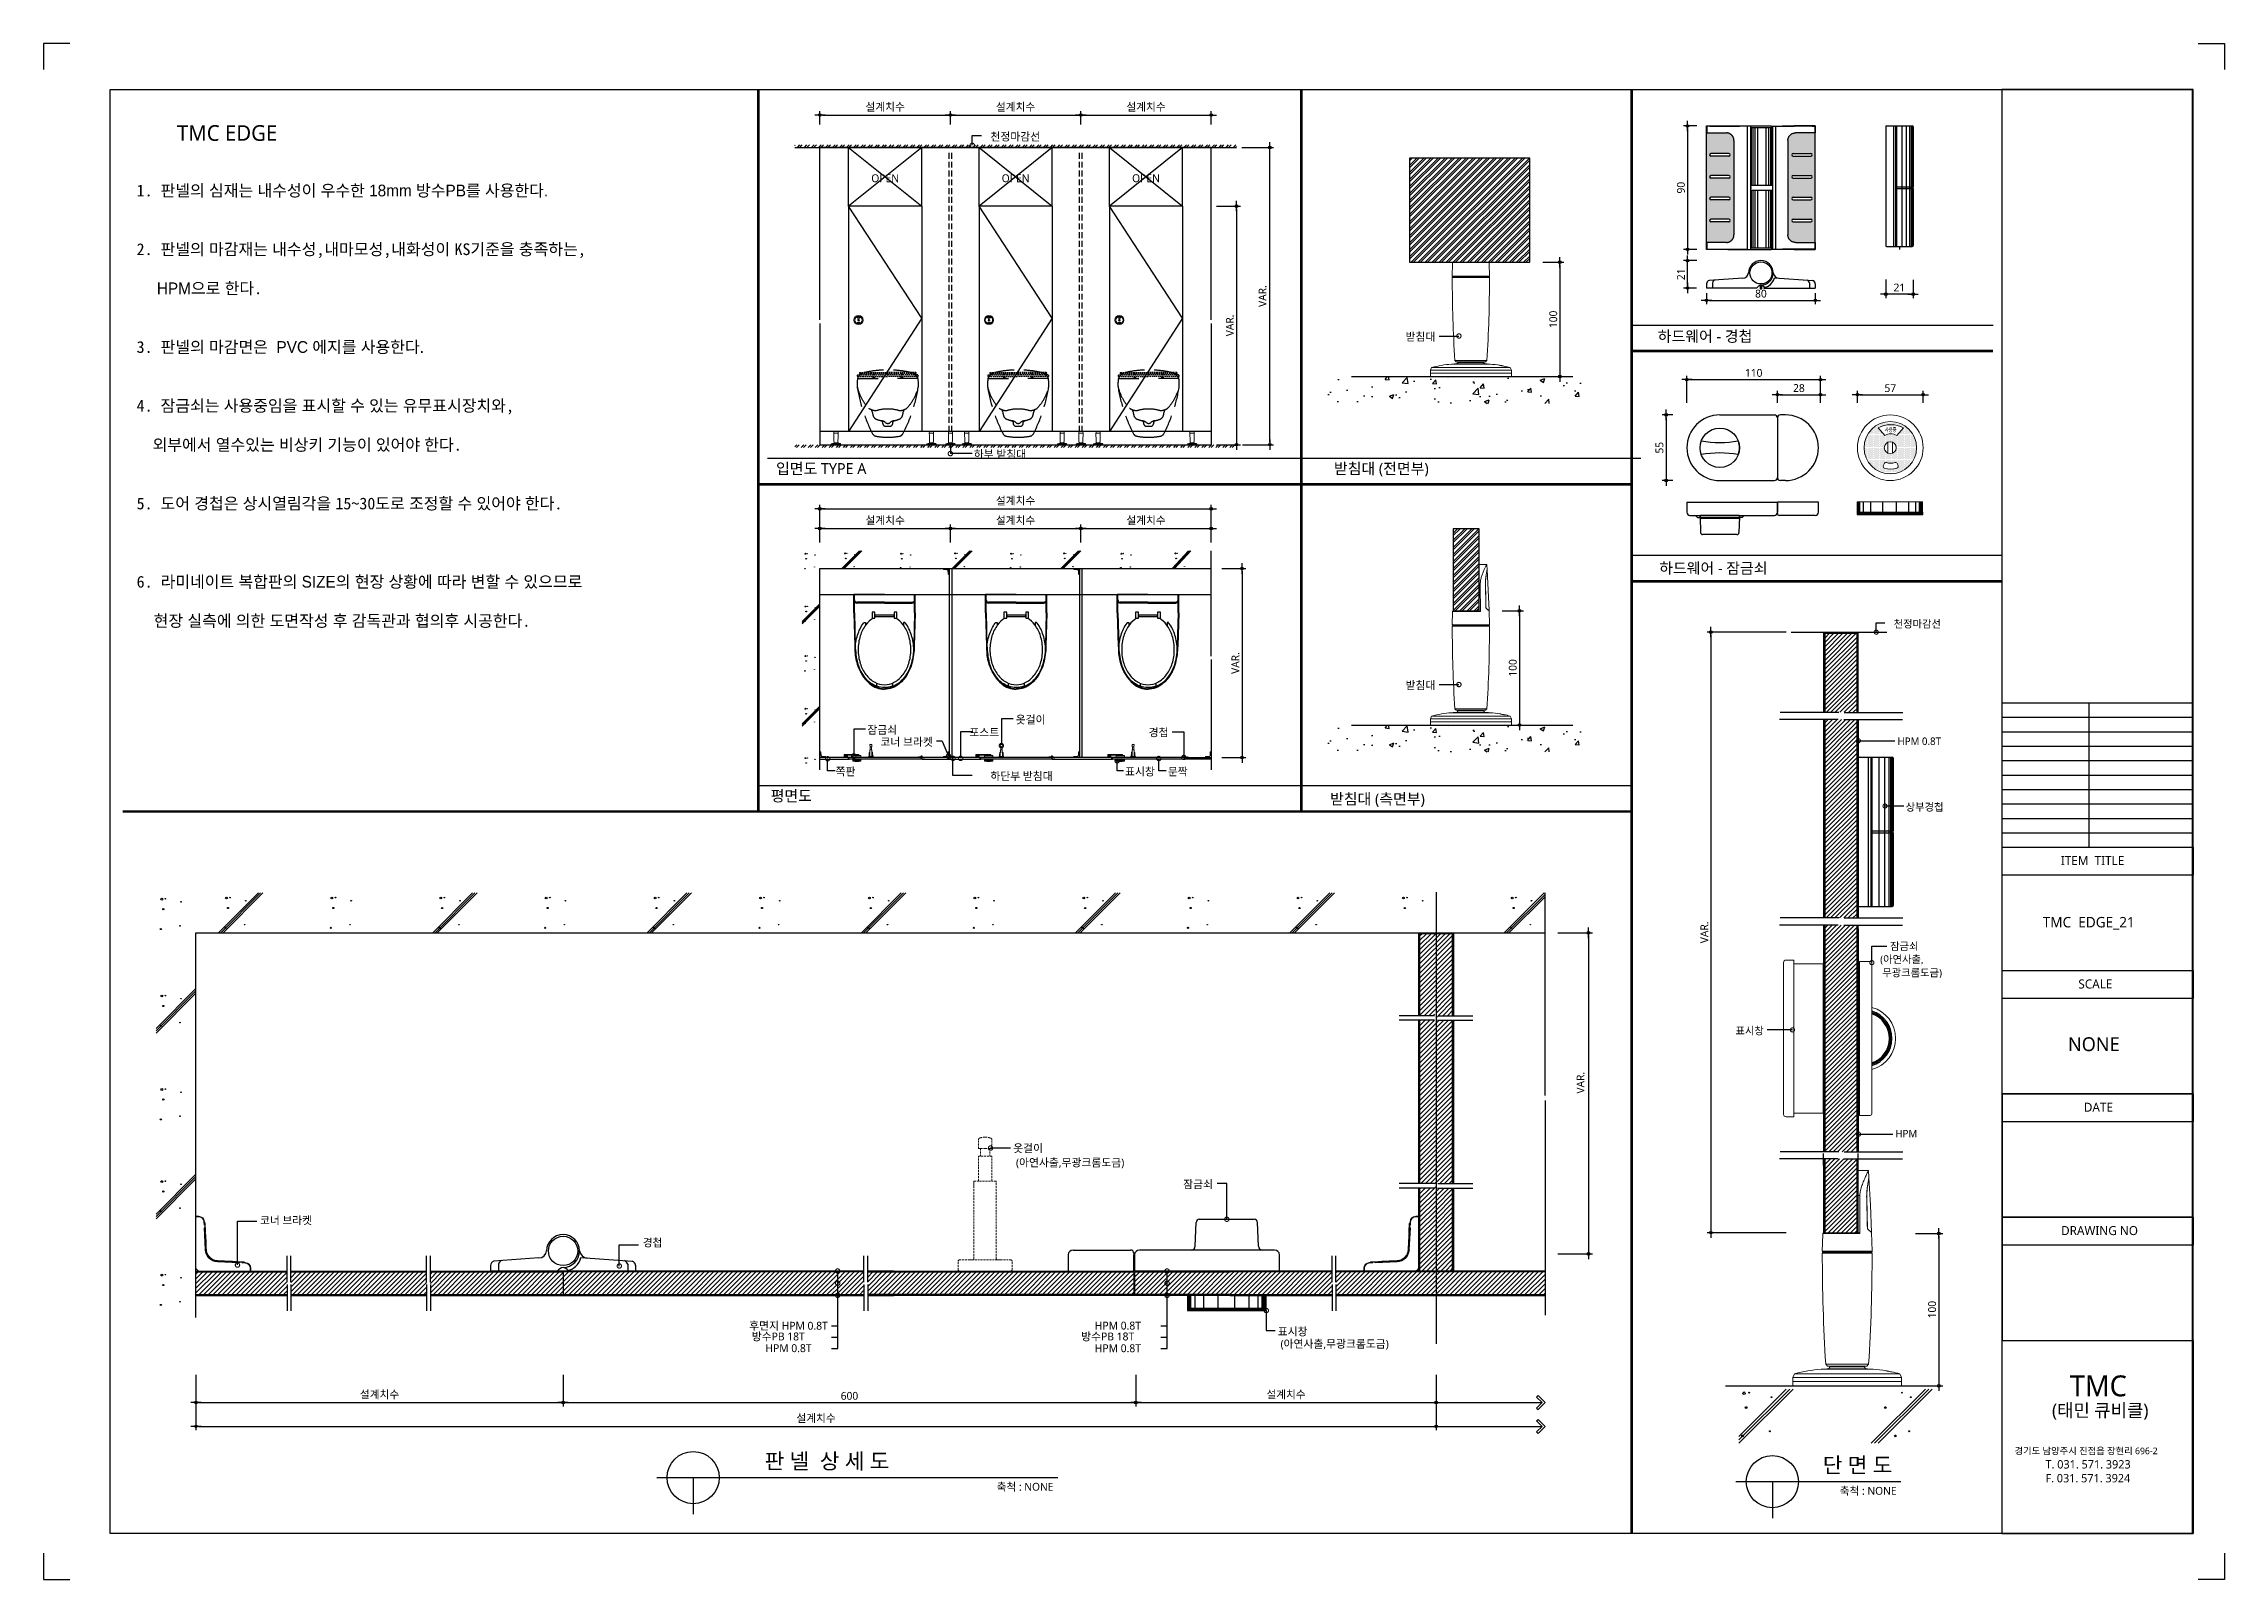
# Model space of a CAD drawing. Extents: x -256 to 8104, y -176 to 5714.
import ezdxf
from ezdxf.enums import TextEntityAlignment as Align

# ---------------------------------------------------------------- set-up
doc = ezdxf.new("R2010")
doc.units = 0
doc.header["$LTSCALE"] = 30
doc.linetypes.add('CEN', pattern=[62, 60, -1, 0, -1])
doc.linetypes.add('HIDDEN', pattern=[0.375, 0.25, -0.125])
doc.layers.get('0').update_dxf_attribs({"linetype": 'CONTINUOUS'})
doc.layers.get('DEFPOINTS').update_dxf_attribs({"linetype": 'CONTINUOUS'})
for name, color, linetype in [('02---제품선', 4, 'CONTINUOUS'), ('0_toilet', 6, 'CONTINUOUS'), ('C', 2, 'CONTINUOUS'), ('curior-0Line', 252, 'CONTINUOUS'), ('DIM', 7, 'CONTINUOUS'), ('FIN', 5, 'CONTINUOUS'), ('HAT', 8, 'CONTINUOUS'), ('HID', 9, 'HIDDEN'), ('jac text', 7, 'CONTINUOUS'), ('TIT', 3, 'CONTINUOUS'), ('경첩', 4, 'CONTINUOUS'), ('문자', 3, 'CONTINUOUS'), ('부자재', 4, 'CONTINUOUS'), ('옷걸이', 4, 'CONTINUOUS'), ('잠금쇠(회전형)', 4, 'CONTINUOUS'), ('중심선', 1, 'CEN'), ('치수', 1, 'CONTINUOUS'), ('판넬', 2, 'CONTINUOUS'), ('해치', 8, 'CONTINUOUS')]:
    doc.layers.add(name, color=color, linetype=linetype)
doc.styles.add('HDW', font='gulim.ttc')
doc.styles.add('돋움', font='malgun.ttf')
doc.dimstyles.new('10', dxfattribs={"dimscale": 10, "dimtxt": 3, "dimasz": 1, "dimexe": 1.5, "dimexo": 2, "dimgap": 1, "dimtad": 1, "dimdec": 0, "dimlunit": 6, "dimtxsty": '돋움', "dimblk": 'DIMDOT', "dimcen": -1, "dimdle": 1.5, "dimclrt": 3, "dimazin": 3, "dimtfac": 1, "dimtdec": 0, "dimtix": 1, "dimtmove": 2, "dimatfit": 3, "dimldrblk": 'DIMDOT', "dimarcsym": 0})
pattern_1 = [(45, (-2791.258, -1599.455), (-8.55643, 8.55643), [])]
pattern_2 = [(45, (-3598.797, -1711.034), (-8.980256, 8.980256), [])]

# ---------------------------------------------------------------- blocks, each defined once
blk = doc.blocks.new('DIMDOT')
at = {"linetype": 'Continuous'}
blk.add_line((-2, 0), (2, 0), dxfattribs=at)
for radius in [0.5, 0.25]:
    blk.add_circle((0, 0), radius, dxfattribs=at)
blk = doc.blocks.new('*D557')
at = {"layer": 'DEFPOINTS', "color": 0}
for p in [(7946.5, 3876.5), (7446.5, 3820.2), (7946.5, 3820.2)]:
    blk.add_point(p, dxfattribs=at)
at = {"layer": 'DIM', "color": 0, "lineweight": -2, "ltscale": 10}
for p, q in [((7446.5, 3840.2), (7446.5, 3891.5)), ((7456.5, 3876.5), (7936.5, 3876.5)), ((7946.5, 3840.2), (7946.5, 3891.5))]:
    blk.add_line(p, q, dxfattribs=at)
at = {"layer": 'DIM', "color": 0, "lineweight": -2, "xscale": 10, "yscale": 10, "zscale": 10, "rotation": 180}
blk.add_blockref('DIMDOT', (7446.5, 3876.5), dxfattribs=at)
at = {"layer": 'DIM', "color": 0, "lineweight": -2, "xscale": 10, "yscale": 10, "zscale": 10}
blk.add_blockref('DIMDOT', (7946.5, 3876.5), dxfattribs=at)
at = {"layer": 'DIM', "color": 3, "insert": (7696.5, 3906.1), "char_height": 30, "attachment_point": 5, "style": '돋움'}
blk.add_mtext('설계치수', dxfattribs=at)
blk = doc.blocks.new('*D558')
at = {"layer": 'DEFPOINTS', "color": 0}
for p in [(8446.5, 3876.5), (7946.5, 3820.2), (8446.5, 3820.2)]:
    blk.add_point(p, dxfattribs=at)
at = {"layer": 'DIM', "color": 0, "lineweight": -2, "ltscale": 10}
for p, q in [((7946.5, 3840.2), (7946.5, 3891.5)), ((7956.5, 3876.5), (8436.5, 3876.5)), ((8446.5, 3840.2), (8446.5, 3891.5))]:
    blk.add_line(p, q, dxfattribs=at)
at = {"layer": 'DIM', "color": 0, "lineweight": -2, "xscale": 10, "yscale": 10, "zscale": 10, "rotation": 180}
blk.add_blockref('DIMDOT', (7946.5, 3876.5), dxfattribs=at)
at = {"layer": 'DIM', "color": 0, "lineweight": -2, "xscale": 10, "yscale": 10, "zscale": 10}
blk.add_blockref('DIMDOT', (8446.5, 3876.5), dxfattribs=at)
at = {"layer": 'DIM', "color": 3, "insert": (8196.5, 3906.1), "char_height": 30, "attachment_point": 5, "style": '돋움'}
blk.add_mtext('설계치수', dxfattribs=at)
blk = doc.blocks.new('*D559')
at = {"layer": 'DEFPOINTS', "color": 0}
for p in [(8946.5, 3876.5), (8446.5, 3820.2), (8946.5, 3820.2)]:
    blk.add_point(p, dxfattribs=at)
at = {"layer": 'DIM', "color": 0, "lineweight": -2, "ltscale": 10}
for p, q in [((8446.5, 3840.2), (8446.5, 3891.5)), ((8456.5, 3876.5), (8936.5, 3876.5)), ((8946.5, 3840.2), (8946.5, 3891.5))]:
    blk.add_line(p, q, dxfattribs=at)
at = {"layer": 'DIM', "color": 0, "lineweight": -2, "xscale": 10, "yscale": 10, "zscale": 10, "rotation": 180}
blk.add_blockref('DIMDOT', (8446.5, 3876.5), dxfattribs=at)
at = {"layer": 'DIM', "color": 0, "lineweight": -2, "xscale": 10, "yscale": 10, "zscale": 10}
blk.add_blockref('DIMDOT', (8946.5, 3876.5), dxfattribs=at)
at = {"layer": 'DIM', "color": 3, "insert": (8696.5, 3906.1), "char_height": 30, "attachment_point": 5, "style": '돋움'}
blk.add_mtext('설계치수', dxfattribs=at)
blk = doc.blocks.new('*D560')
at = {"layer": 'DEFPOINTS', "color": 0}
for p in [(8946.5, 3527.3), (8946.5, 2612.3), (9043.4, 2612.3)]:
    blk.add_point(p, dxfattribs=at)
at = {"layer": 'DIM', "color": 0, "lineweight": -2, "ltscale": 10}
for p, q in [((8966.5, 3527.3), (9058.4, 3527.3)), ((9043.4, 3517.3), (9043.4, 2622.3)), ((8966.5, 2612.3), (9058.4, 2612.3))]:
    blk.add_line(p, q, dxfattribs=at)
at = {"layer": 'DIM', "color": 0, "lineweight": -2, "xscale": 10, "yscale": 10, "zscale": 10}
for p, rotation in [((9043.4, 3527.3), 90), ((9043.4, 2612.3), 270)]:
    blk.add_blockref('DIMDOT', p, dxfattribs=dict(at, rotation=rotation))
at = {"layer": 'DIM', "color": 3, "insert": (9018.2, 3069.8), "char_height": 30, "attachment_point": 5, "rotation": 90, "style": '돋움'}
blk.add_mtext('VAR.', dxfattribs=at)
blk = doc.blocks.new('*D561')
at = {"layer": 'DEFPOINTS', "color": 0}
for p in [(8967.6, 2137.4), (8967.6, 1412.4), (9064.5, 1412.4)]:
    blk.add_point(p, dxfattribs=at)
at = {"layer": 'DIM', "color": 0, "lineweight": -2, "ltscale": 10}
for p, q in [((8987.6, 2137.4), (9079.5, 2137.4)), ((9064.5, 2127.4), (9064.5, 1422.4)), ((8987.6, 1412.4), (9079.5, 1412.4))]:
    blk.add_line(p, q, dxfattribs=at)
at = {"layer": 'DIM', "color": 0, "lineweight": -2, "xscale": 10, "yscale": 10, "zscale": 10}
for p, rotation in [((9064.5, 2137.4), 90), ((9064.5, 1412.4), 270)]:
    blk.add_blockref('DIMDOT', p, dxfattribs=dict(at, rotation=rotation))
at = {"layer": 'DIM', "color": 3, "insert": (9039.2, 1774.9), "char_height": 30, "attachment_point": 5, "rotation": 90, "style": '돋움'}
blk.add_mtext('VAR.', dxfattribs=at)
blk = doc.blocks.new('_DOTSMALL')
at = {"color": 0, "linetype": 'ByBlock', "const_width": 0.5}
blk.add_lwpolyline([(-0.0625, 0, 1), (0.0625, 0, 1)], format="xyb", close=True, dxfattribs=at)
blk = doc.blocks.new('A$C63EC304E')
at = {"layer": '치수', "color": 1, "xscale": 2.5, "yscale": 2.5, "zscale": 2.5, "rotation": 234.3098741996962}
blk.add_blockref('_DOTSMALL', (0.31, 0.31), dxfattribs=at)
blk = doc.blocks.new('A$C2BC9653E')
at = {"layer": '치수', "xscale": 0.3333333333333333, "yscale": 0.3333333333333333, "zscale": 0.3333333333333333}
blk.add_blockref('A$C63EC304E', (0, 0), dxfattribs=at)
blk = doc.blocks.new('A$C7FC71301')
at = {"layer": '치수', "rotation": 180}
blk.add_blockref('A$C2BC9653E', (0.21, 0.21), dxfattribs=at)
blk = doc.blocks.new('A$C4A20372B')
at = {"layer": '치수'}
blk.add_blockref('A$C7FC71301', (0, 0), dxfattribs=at)
blk = doc.blocks.new('A$C566469F5')
at = {"layer": '치수'}
blk.add_blockref('A$C4A20372B', (0, 0), dxfattribs=at)
blk = doc.blocks.new('A$C7E317CD4')
at = {"layer": '해치', "xscale": 2, "yscale": 2, "zscale": 2}
blk.add_blockref('A$C566469F5', (0, 0), dxfattribs=at)
blk = doc.blocks.new('A$C601D7F27')
at = {"layer": '치수'}
blk.add_blockref('A$C7E317CD4', (0, 0), dxfattribs=at)
blk = doc.blocks.new('A$C38802C08')
at = {"layer": '치수'}
blk.add_blockref('A$C601D7F27', (0, 0), dxfattribs=at)
blk = doc.blocks.new('*D562')
at = {"layer": 'DEFPOINTS', "color": 0}
for p in [(8946.5, 2290.9), (8446.5, 2217.8), (8946.5, 2217.8)]:
    blk.add_point(p, dxfattribs=at)
at = {"layer": 'DIM', "color": 0, "lineweight": -2, "ltscale": 10}
for p, q in [((8446.5, 2237.8), (8446.5, 2305.9)), ((8456.5, 2290.9), (8936.5, 2290.9)), ((8946.5, 2237.8), (8946.5, 2305.9))]:
    blk.add_line(p, q, dxfattribs=at)
at = {"layer": 'DIM', "color": 0, "lineweight": -2, "xscale": 10, "yscale": 10, "zscale": 10, "rotation": 180}
blk.add_blockref('DIMDOT', (8446.5, 2290.9), dxfattribs=at)
at = {"layer": 'DIM', "color": 0, "lineweight": -2, "xscale": 10, "yscale": 10, "zscale": 10}
blk.add_blockref('DIMDOT', (8946.5, 2290.9), dxfattribs=at)
at = {"layer": 'DIM', "color": 3, "insert": (8696.5, 2320.6), "char_height": 30, "attachment_point": 5, "style": '돋움'}
blk.add_mtext('설계치수', dxfattribs=at)
blk = doc.blocks.new('*D563')
at = {"layer": 'DEFPOINTS', "color": 0}
for p in [(8946.5, 2366.3), (7446.5, 2217.8), (8946.5, 2217.8)]:
    blk.add_point(p, dxfattribs=at)
at = {"layer": 'DIM', "color": 0, "lineweight": -2, "ltscale": 10}
for p, q in [((7446.5, 2237.8), (7446.5, 2381.3)), ((7456.5, 2366.3), (8936.5, 2366.3)), ((8946.5, 2237.8), (8946.5, 2381.3))]:
    blk.add_line(p, q, dxfattribs=at)
at = {"layer": 'DIM', "color": 0, "lineweight": -2, "xscale": 10, "yscale": 10, "zscale": 10, "rotation": 180}
blk.add_blockref('DIMDOT', (7446.5, 2366.3), dxfattribs=at)
at = {"layer": 'DIM', "color": 0, "lineweight": -2, "xscale": 10, "yscale": 10, "zscale": 10}
blk.add_blockref('DIMDOT', (8946.5, 2366.3), dxfattribs=at)
at = {"layer": 'DIM', "color": 3, "insert": (8196.5, 2395.9), "char_height": 30, "attachment_point": 5, "style": '돋움'}
blk.add_mtext('설계치수', dxfattribs=at)
blk = doc.blocks.new('*D564')
at = {"layer": 'DEFPOINTS', "color": 0}
for p in [(8446.5, 2290.9), (7946.5, 2217.8), (8446.5, 2217.8)]:
    blk.add_point(p, dxfattribs=at)
at = {"layer": 'DIM', "color": 0, "lineweight": -2, "ltscale": 10}
for p, q in [((7946.5, 2237.8), (7946.5, 2305.9)), ((7956.5, 2290.9), (8436.5, 2290.9)), ((8446.5, 2237.8), (8446.5, 2305.9))]:
    blk.add_line(p, q, dxfattribs=at)
at = {"layer": 'DIM', "color": 0, "lineweight": -2, "xscale": 10, "yscale": 10, "zscale": 10, "rotation": 180}
blk.add_blockref('DIMDOT', (7946.5, 2290.9), dxfattribs=at)
at = {"layer": 'DIM', "color": 0, "lineweight": -2, "xscale": 10, "yscale": 10, "zscale": 10}
blk.add_blockref('DIMDOT', (8446.5, 2290.9), dxfattribs=at)
at = {"layer": 'DIM', "color": 3, "insert": (8196.5, 2320.6), "char_height": 30, "attachment_point": 5, "style": '돋움'}
blk.add_mtext('설계치수', dxfattribs=at)
blk = doc.blocks.new('*D565')
at = {"layer": 'DEFPOINTS', "color": 0}
for p in [(7946.5, 2290.9), (7446.5, 2217.8), (7946.5, 2217.8)]:
    blk.add_point(p, dxfattribs=at)
at = {"layer": 'DIM', "color": 0, "lineweight": -2, "ltscale": 10}
for p, q in [((7446.5, 2237.8), (7446.5, 2305.9)), ((7456.5, 2290.9), (7936.5, 2290.9)), ((7946.5, 2237.8), (7946.5, 2305.9))]:
    blk.add_line(p, q, dxfattribs=at)
at = {"layer": 'DIM', "color": 0, "lineweight": -2, "xscale": 10, "yscale": 10, "zscale": 10, "rotation": 180}
blk.add_blockref('DIMDOT', (7446.5, 2290.9), dxfattribs=at)
at = {"layer": 'DIM', "color": 0, "lineweight": -2, "xscale": 10, "yscale": 10, "zscale": 10}
blk.add_blockref('DIMDOT', (7946.5, 2290.9), dxfattribs=at)
at = {"layer": 'DIM', "color": 3, "insert": (7696.5, 2320.6), "char_height": 30, "attachment_point": 5, "style": '돋움'}
blk.add_mtext('설계치수', dxfattribs=at)
blk = doc.blocks.new('*D566')
at = {"layer": 'DEFPOINTS', "color": 0}
for p in [(11282, 2861.8), (10770, 2753.2), (11282, 2753.2)]:
    blk.add_point(p, dxfattribs=at)
at = {"layer": 'DIM', "color": 0, "lineweight": -2, "ltscale": 10}
for p, q in [((10770, 2773.2), (10770, 2876.8)), ((10780, 2861.8), (11272, 2861.8)), ((11282, 2773.2), (11282, 2876.8))]:
    blk.add_line(p, q, dxfattribs=at)
at = {"layer": 'DIM', "color": 0, "lineweight": -2, "xscale": 10, "yscale": 10, "zscale": 10, "rotation": 180}
blk.add_blockref('DIMDOT', (10770, 2861.8), dxfattribs=at)
at = {"layer": 'DIM', "color": 0, "lineweight": -2, "xscale": 10, "yscale": 10, "zscale": 10}
blk.add_blockref('DIMDOT', (11282, 2861.8), dxfattribs=at)
at = {"layer": 'DIM', "color": 3, "insert": (11026, 2887.4), "char_height": 30, "attachment_point": 5, "style": '돋움'}
blk.add_mtext('110', dxfattribs=at)
blk = doc.blocks.new('*D567')
at = {"layer": 'DEFPOINTS', "color": 0}
for p in [(11282, 2803.9), (11117, 2753.2), (11282, 2753.2)]:
    blk.add_point(p, dxfattribs=at)
at = {"layer": 'DIM', "color": 0, "lineweight": -2, "ltscale": 10}
for p, q in [((11117, 2773.2), (11117, 2818.9)), ((11127, 2803.9), (11272, 2803.9)), ((11282, 2773.2), (11282, 2818.9))]:
    blk.add_line(p, q, dxfattribs=at)
at = {"layer": 'DIM', "color": 0, "lineweight": -2, "xscale": 10, "yscale": 10, "zscale": 10, "rotation": 180}
blk.add_blockref('DIMDOT', (11117, 2803.9), dxfattribs=at)
at = {"layer": 'DIM', "color": 0, "lineweight": -2, "xscale": 10, "yscale": 10, "zscale": 10}
blk.add_blockref('DIMDOT', (11282, 2803.9), dxfattribs=at)
at = {"layer": 'DIM', "color": 3, "insert": (11199.5, 2829.4), "char_height": 30, "attachment_point": 5, "style": '돋움'}
blk.add_mtext('28', dxfattribs=at)
blk = doc.blocks.new('*D568')
at = {"layer": 'DEFPOINTS', "color": 0}
for p in [(11675.7, 2803.9), (11423.7, 2753.2), (11675.7, 2753.2)]:
    blk.add_point(p, dxfattribs=at)
at = {"layer": 'DIM', "color": 0, "lineweight": -2, "ltscale": 10}
for p, q in [((11423.7, 2773.2), (11423.7, 2818.9)), ((11433.7, 2803.9), (11665.7, 2803.9)), ((11675.7, 2773.2), (11675.7, 2818.9))]:
    blk.add_line(p, q, dxfattribs=at)
at = {"layer": 'DIM', "color": 0, "lineweight": -2, "xscale": 10, "yscale": 10, "zscale": 10, "rotation": 180}
blk.add_blockref('DIMDOT', (11423.7, 2803.9), dxfattribs=at)
at = {"layer": 'DIM', "color": 0, "lineweight": -2, "xscale": 10, "yscale": 10, "zscale": 10}
blk.add_blockref('DIMDOT', (11675.7, 2803.9), dxfattribs=at)
at = {"layer": 'DIM', "color": 3, "insert": (11549.7, 2829.1), "char_height": 30, "attachment_point": 5, "style": '돋움'}
blk.add_mtext('57', dxfattribs=at)
blk = doc.blocks.new('*D569')
at = {"layer": 'DEFPOINTS', "color": 0}
for p in [(10827.6, 3834.6), (10772.6, 3361.5), (10827.6, 3361.5)]:
    blk.add_point(p, dxfattribs=at)
at = {"layer": 'DIM', "color": 0, "lineweight": -2, "ltscale": 10}
for p, q in [((10807.6, 3834.6), (10757.6, 3834.6)), ((10772.6, 3824.6), (10772.6, 3371.5)), ((10807.6, 3361.5), (10757.6, 3361.5))]:
    blk.add_line(p, q, dxfattribs=at)
at = {"layer": 'DIM', "color": 0, "lineweight": -2, "xscale": 10, "yscale": 10, "zscale": 10}
for p, rotation in [((10772.6, 3834.6), 90), ((10772.6, 3361.5), 270)]:
    blk.add_blockref('DIMDOT', p, dxfattribs=dict(at, rotation=rotation))
at = {"layer": 'DIM', "color": 3, "insert": (10747.1, 3598), "char_height": 30, "attachment_point": 5, "rotation": 90, "style": '돋움'}
blk.add_mtext('90', dxfattribs=at)
blk = doc.blocks.new('*D570')
at = {"layer": 'DEFPOINTS', "color": 0}
for p in [(10845.2, 3213.2), (11262.3, 3213.2), (11262.3, 3165.9)]:
    blk.add_point(p, dxfattribs=at)
at = {"layer": 'DIM', "color": 0, "lineweight": -2, "ltscale": 10}
for p, q in [((10845.2, 3193.2), (10845.2, 3150.9)), ((11262.3, 3193.2), (11262.3, 3150.9)), ((10855.2, 3165.9), (11252.3, 3165.9))]:
    blk.add_line(p, q, dxfattribs=at)
at = {"layer": 'DIM', "color": 0, "lineweight": -2, "xscale": 10, "yscale": 10, "zscale": 10, "rotation": 180}
blk.add_blockref('DIMDOT', (10845.2, 3165.9), dxfattribs=at)
at = {"layer": 'DIM', "color": 0, "lineweight": -2, "xscale": 10, "yscale": 10, "zscale": 10}
blk.add_blockref('DIMDOT', (11262.3, 3165.9), dxfattribs=at)
at = {"layer": 'DIM', "color": 3, "insert": (11053.8, 3191.4), "char_height": 30, "attachment_point": 5, "style": '돋움'}
blk.add_mtext('80', dxfattribs=at)
blk = doc.blocks.new('*D571')
at = {"layer": 'DEFPOINTS', "color": 0}
for p in [(10772.6, 3318.2), (10827.6, 3318.2), (10826.9, 3213.2)]:
    blk.add_point(p, dxfattribs=at)
at = {"layer": 'DIM', "color": 0, "lineweight": -2, "ltscale": 10}
for p, q in [((10807.6, 3318.2), (10757.6, 3318.2)), ((10772.6, 3223.2), (10772.6, 3308.2)), ((10806.9, 3213.2), (10757.6, 3213.2))]:
    blk.add_line(p, q, dxfattribs=at)
at = {"layer": 'DIM', "color": 0, "lineweight": -2, "xscale": 10, "yscale": 10, "zscale": 10}
for p, rotation in [((10772.6, 3318.2), 90), ((10772.6, 3213.2), 270)]:
    blk.add_blockref('DIMDOT', p, dxfattribs=dict(at, rotation=rotation))
at = {"layer": 'DIM', "color": 3, "insert": (10747.3, 3265.7), "char_height": 30, "attachment_point": 5, "rotation": 90, "style": '돋움'}
blk.add_mtext('21', dxfattribs=at)
blk = doc.blocks.new('*D572')
at = {"layer": 'DEFPOINTS', "color": 0}
for p in [(11532.1, 3265.4), (11637.1, 3264.7), (11532.1, 3189.7)]:
    blk.add_point(p, dxfattribs=at)
at = {"layer": 'DIM', "color": 0, "lineweight": -2, "ltscale": 10}
for p, q in [((11532.1, 3245.4), (11532.1, 3174.7)), ((11627.1, 3189.7), (11542.1, 3189.7)), ((11637.1, 3244.7), (11637.1, 3174.7))]:
    blk.add_line(p, q, dxfattribs=at)
at = {"layer": 'DIM', "color": 0, "lineweight": -2, "xscale": 10, "yscale": 10, "zscale": 10, "rotation": 180}
blk.add_blockref('DIMDOT', (11532.1, 3189.7), dxfattribs=at)
at = {"layer": 'DIM', "color": 0, "lineweight": -2, "xscale": 10, "yscale": 10, "zscale": 10}
blk.add_blockref('DIMDOT', (11637.1, 3189.7), dxfattribs=at)
at = {"layer": 'DIM', "color": 3, "insert": (11584.6, 3215.1), "char_height": 30, "attachment_point": 5, "style": '돋움'}
blk.add_mtext('21', dxfattribs=at)
blk = doc.blocks.new('A$C10E41893')
at = {"layer": '부자재'}
for p, q in [((6, 0), (6, 196)), ((123, 196), (6, 196)), ((123, 192), (6, 192)), ((55, 0), (55, 177)), ((61, 0), (61, 177)), ((6, 0), (6, -196)), ((55, 0), (55, -177)), ((61, 0), (61, -177)), ((123, -192), (6, -192)), ((123, -196), (6, -196))]:
    blk.add_line(p, q, dxfattribs=at)
for points in [[(123, 196, -0.012538), (123, 196), (335, 190, -0.055395), (445, 175, -0.154276), (577, 93, -0.179504), (612, 0, -0.179504)], [(123, 192, -0.012538), (123, 192), (335, 187, -0.055395), (444, 172, -0.154276), (574, 91, -0.179504), (608, 0, -0.179504)], [(157, -72, 0.089162), (200, -119, 0.085733), (270, -155, 0.075373), (359, -168, 0.075373), (447, -155, 0.085733), (517, -119, 0.106084), (567, -62, 0.126931), (583, 0, 0.126931), (567, 62, 0.106084), (517, 119, 0.085733), (447, 155, 0.075373), (359, 168, 0.075373), (270, 155, 0.085733), (200, 119, 0.089162), (157, 72)], [(572, 51), (589, 51), (589, 60, 0.021185), (583, 71, 0.106084), (528, 134, 0.085733), (453, 172, 0.075373), (359, 187, 0.075373), (265, 172, 0.085733), (189, 134, 0.007337), (184, 130), (184, 122), (205, 122)], [(123, -196, 0.012538), (123, -196), (335, -190, 0.055395), (445, -175, 0.154276), (577, -93, 0.179504), (612, 0, 0.179504)], [(123, -192, 0.012538), (123, -192), (335, -187, 0.055395), (444, -172, 0.154276), (574, -91, 0.179504), (608, 0, 0.179504)], [(589, -51, 0.090214), (598, 0, 0.090214), (589, 51, 0.106084)], [(572, -51), (589, -51), (589, -60, -0.021185), (583, -71, -0.106084), (528, -134, -0.085733), (453, -172, -0.075373), (359, -187, -0.075373), (265, -172, -0.085733), (189, -134, -0.007337), (184, -130), (184, -122), (205, -122)]]:
    blk.add_lwpolyline(points, format="xyb", dxfattribs=at)
blk.add_lwpolyline([(138, -61), (119, -61), (119, -79), (157, -79), (157, -61), (138, -61), (147, -61), (147, 61), (138, 61), (157, 61), (157, 79), (119, 79), (119, 61), (138, 61), (138, -61), (119, -61)], dxfattribs=at)
for centre, start, end in [((40, 177), 0, 90), ((46, 177), 0, 90), ((40, -177), 270, 0), ((46, -177), 270, 0)]:
    blk.add_arc(centre, 15, start, end, dxfattribs=at)
blk = doc.blocks.new('A$C460A2A32')
at = {"color": 0}
for p, q in [((3, 20), (0, 16)), ((3, 20), (9, 20)), ((4, 10), (162, 10)), ((9, 20), (162, 20)), ((13, 32), (11, 30)), ((13, 32), (162, 32)), ((13, 27), (162, 27)), ((312, 32), (162, 32)), ((312, 27), (162, 27)), ((316, 20), (162, 20)), ((321, 10), (162, 10)), ((312, 32), (313, 30)), ((322, 20), (316, 20)), ((322, 20), (324, 16))]:
    blk.add_line(p, q, dxfattribs=at)
for centre, radius, start, end in [((4, 14), 4, 150.0107, 270), ((13, 29), 2, 135, 270), ((109, 28), 26, 182.6717, 198.4118), ((109, 10), 26, 180, 202.6199), ((107, 28), 23, 183.0205, 200.9186), ((107, 10), 23, 180, 205.7715), ((69, 10), 23, 334.2285, 0), ((69, 28), 23, 339.0814, 356.9795), ((67, 10), 26, 337.3801, 0), ((67, 28), 26, 341.5882, 357.3283), ((257, 10), 26, 180, 202.6199), ((257, 28), 26, 182.6717, 198.4118), ((256, 28), 23, 183.0205, 200.9186), ((256, 10), 23, 180, 205.7715), ((217, 10), 23, 334.2285, 0), ((217, 28), 23, 339.0814, 356.9795), ((216, 28), 26, 341.5882, 357.3283), ((216, 10), 26, 337.3801, 0), ((312, 29), 2, 270, 45), ((321, 14), 4, 270, 29.9893)]:
    blk.add_arc(centre, radius, start, end, dxfattribs=at)
blk = doc.blocks.new('*D573')
at = {"layer": 'DEFPOINTS', "color": 0}
for p in [(10735.7, 2726.7), (10690, 2474.7), (10735.7, 2474.7)]:
    blk.add_point(p, dxfattribs=at)
at = {"layer": 'DIM', "color": 0, "lineweight": -2, "ltscale": 10}
for p, q in [((10715.7, 2726.7), (10675, 2726.7)), ((10690, 2716.7), (10690, 2484.7)), ((10715.7, 2474.7), (10675, 2474.7))]:
    blk.add_line(p, q, dxfattribs=at)
at = {"layer": 'DIM', "color": 0, "lineweight": -2, "xscale": 10, "yscale": 10, "zscale": 10}
for p, rotation in [((10690, 2726.7), 90), ((10690, 2474.7), 270)]:
    blk.add_blockref('DIMDOT', p, dxfattribs=dict(at, rotation=rotation))
at = {"layer": 'DIM', "color": 3, "insert": (10664.7, 2600.7), "char_height": 30, "attachment_point": 5, "rotation": 90, "style": '돋움'}
blk.add_mtext('55', dxfattribs=at)
blk = doc.blocks.new('*D574')
at = {"layer": 'DEFPOINTS', "color": 0}
for p in [(11171, 1893.6), (10862.2, -409.7), (11171, -409.7)]:
    blk.add_point(p, dxfattribs=at)
at = {"layer": 'DIM', "color": 0, "lineweight": -2, "ltscale": 10}
for p, q in [((11151, 1893.6), (10847.2, 1893.6)), ((10862.2, 1883.6), (10862.2, -399.7)), ((11151, -409.7), (10847.2, -409.7))]:
    blk.add_line(p, q, dxfattribs=at)
at = {"layer": 'DIM', "color": 0, "lineweight": -2, "xscale": 10, "yscale": 10, "zscale": 10}
for p, rotation in [((10862.2, 1893.6), 90), ((10862.2, -409.7), 270)]:
    blk.add_blockref('DIMDOT', p, dxfattribs=dict(at, rotation=rotation))
at = {"layer": 'DIM', "color": 3, "insert": (10837, 742), "char_height": 30, "attachment_point": 5, "rotation": 90, "style": '돋움'}
blk.add_mtext('VAR.', dxfattribs=at)
blk = doc.blocks.new('A$C13EB2441')
for p, q in [((0.84, 7.37), (0.84, 14.11)), ((0.84, 6.74), (0.84, 0))]:
    blk.add_line(p, q)
blk = doc.blocks.new('*D575')
at = {"layer": 'DEFPOINTS', "color": 0}
for p in [(11626.7, -412.6), (11635.8, -996.9), (11735.6, -996.9)]:
    blk.add_point(p, dxfattribs=at)
at = {"layer": 'DIM', "color": 0, "lineweight": -2, "ltscale": 10}
for p, q in [((11646.7, -412.6), (11750.6, -412.6)), ((11735.6, -422.6), (11735.6, -986.9)), ((11655.8, -996.9), (11750.6, -996.9))]:
    blk.add_line(p, q, dxfattribs=at)
at = {"layer": 'DIM', "color": 0, "lineweight": -2, "xscale": 10, "yscale": 10, "zscale": 10}
for p, rotation in [((11735.6, -412.6), 90), ((11735.6, -996.9), 270)]:
    blk.add_blockref('DIMDOT', p, dxfattribs=dict(at, rotation=rotation))
at = {"layer": 'DIM', "color": 3, "insert": (11710, -704.8), "char_height": 30, "attachment_point": 5, "rotation": 90, "style": '돋움'}
blk.add_mtext('100', dxfattribs=at)
blk = doc.blocks.new('*D576')
at = {"layer": 'DEFPOINTS', "color": 0}
for p in [(10042.1, 1975.3), (9985.3, 1537.1), (10128.2, 1537.1)]:
    blk.add_point(p, dxfattribs=at)
at = {"layer": 'DIM', "color": 0, "lineweight": -2, "ltscale": 10}
for p, q in [((10062.1, 1975.3), (10143.2, 1975.3)), ((10128.2, 1965.3), (10128.2, 1547.1)), ((10005.3, 1537.1), (10143.2, 1537.1))]:
    blk.add_line(p, q, dxfattribs=at)
at = {"layer": 'DIM', "color": 0, "lineweight": -2, "xscale": 10, "yscale": 10, "zscale": 10}
for p, rotation in [((10128.2, 1975.3), 90), ((10128.2, 1537.1), 270)]:
    blk.add_blockref('DIMDOT', p, dxfattribs=dict(at, rotation=rotation))
at = {"layer": 'DIM', "color": 3, "insert": (10102.6, 1756.2), "char_height": 30, "attachment_point": 5, "rotation": 90, "style": '돋움'}
blk.add_mtext('100', dxfattribs=at)
blk = doc.blocks.new('*D577')
at = {"layer": 'DEFPOINTS', "color": 0}
for p in [(9043.4, 3752.1), (9170.8, 3752.1), (9045.9, 2612.3)]:
    blk.add_point(p, dxfattribs=at)
at = {"layer": 'DIM', "color": 0, "lineweight": -2, "ltscale": 10}
for p, q in [((9063.4, 3752.1), (9185.8, 3752.1)), ((9170.8, 2622.3), (9170.8, 3742.1)), ((9065.9, 2612.3), (9185.8, 2612.3))]:
    blk.add_line(p, q, dxfattribs=at)
at = {"layer": 'DIM', "color": 0, "lineweight": -2, "xscale": 10, "yscale": 10, "zscale": 10}
for p, rotation in [((9170.8, 3752.1), 90), ((9170.8, 2612.3), 270)]:
    blk.add_blockref('DIMDOT', p, dxfattribs=dict(at, rotation=rotation))
at = {"layer": 'DIM', "color": 3, "insert": (9143.5, 3182.2), "char_height": 30, "attachment_point": 5, "rotation": 90, "style": '돋움'}
blk.add_mtext('VAR.', dxfattribs=at)
blk = doc.blocks.new('*D578')
at = {"layer": 'DEFPOINTS', "color": 0}
for p in [(10197.2, 3312), (10140.4, 2873.8), (10283.3, 2873.8)]:
    blk.add_point(p, dxfattribs=at)
at = {"layer": 'DIM', "color": 0, "lineweight": -2, "ltscale": 10}
for p, q in [((10217.2, 3312), (10298.3, 3312)), ((10283.3, 3302), (10283.3, 2883.8)), ((10160.4, 2873.8), (10298.3, 2873.8))]:
    blk.add_line(p, q, dxfattribs=at)
at = {"layer": 'DIM', "color": 0, "lineweight": -2, "xscale": 10, "yscale": 10, "zscale": 10}
for p, rotation in [((10283.3, 3312), 90), ((10283.3, 2873.8), 270)]:
    blk.add_blockref('DIMDOT', p, dxfattribs=dict(at, rotation=rotation))
at = {"layer": 'DIM', "color": 3, "insert": (10257.8, 3092.9), "char_height": 30, "attachment_point": 5, "rotation": 90, "style": '돋움'}
blk.add_mtext('100', dxfattribs=at)
blk = doc.blocks.new('*D579')
at = {"layer": 'DEFPOINTS', "color": 0}
for p in [(5054.6, -935.5), (6461.7, -935.5), (6461.7, -1061.2)]:
    blk.add_point(p, dxfattribs=at)
at = {"layer": 'DIM', "color": 0, "lineweight": -2, "ltscale": 10}
for p, q in [((5054.6, -955.5), (5054.6, -1076.2)), ((6461.7, -955.5), (6461.7, -1076.2)), ((5064.6, -1061.2), (6451.7, -1061.2))]:
    blk.add_line(p, q, dxfattribs=at)
at = {"layer": 'DIM', "color": 0, "lineweight": -2, "xscale": 10, "yscale": 10, "zscale": 10, "rotation": 180}
blk.add_blockref('DIMDOT', (5054.6, -1061.2), dxfattribs=at)
at = {"layer": 'DIM', "color": 0, "lineweight": -2, "xscale": 10, "yscale": 10, "zscale": 10}
blk.add_blockref('DIMDOT', (6461.7, -1061.2), dxfattribs=at)
at = {"layer": 'DIM', "color": 3, "insert": (5758.2, -1031.6), "char_height": 30, "attachment_point": 5, "style": '돋움'}
blk.add_mtext('설계치수', dxfattribs=at)
blk = doc.blocks.new('*D580')
at = {"layer": 'DEFPOINTS', "color": 0}
for p in [(5054.6, -935.5), (9808.5, -935.5), (9808.5, -1152.7)]:
    blk.add_point(p, dxfattribs=at)
at = {"layer": 'DIM', "color": 0, "lineweight": -2, "ltscale": 10}
for p, q in [((5054.6, -955.5), (5054.6, -1167.7)), ((9808.5, -955.5), (9808.5, -1167.7)), ((5064.6, -1152.7), (9798.5, -1152.7))]:
    blk.add_line(p, q, dxfattribs=at)
at = {"layer": 'DIM', "color": 0, "lineweight": -2, "xscale": 10, "yscale": 10, "zscale": 10, "rotation": 180}
blk.add_blockref('DIMDOT', (5054.6, -1152.7), dxfattribs=at)
at = {"layer": 'DIM', "color": 0, "lineweight": -2, "xscale": 10, "yscale": 10, "zscale": 10}
blk.add_blockref('DIMDOT', (9808.5, -1152.7), dxfattribs=at)
at = {"layer": 'DIM', "color": 3, "insert": (7431.6, -1123), "char_height": 30, "attachment_point": 5, "style": '돋움'}
blk.add_mtext('설계치수', dxfattribs=at)
blk = doc.blocks.new('*D581')
at = {"layer": 'DEFPOINTS', "color": 0}
for p in [(8657.7, -935.5), (9808.5, -935.5), (9808.5, -1061.2)]:
    blk.add_point(p, dxfattribs=at)
at = {"layer": 'DIM', "color": 0, "lineweight": -2, "ltscale": 10}
for p, q in [((8657.7, -955.5), (8657.7, -1076.2)), ((9808.5, -955.5), (9808.5, -1076.2)), ((8667.7, -1061.2), (9798.5, -1061.2))]:
    blk.add_line(p, q, dxfattribs=at)
at = {"layer": 'DIM', "color": 0, "lineweight": -2, "xscale": 10, "yscale": 10, "zscale": 10, "rotation": 180}
blk.add_blockref('DIMDOT', (8657.7, -1061.2), dxfattribs=at)
at = {"layer": 'DIM', "color": 0, "lineweight": -2, "xscale": 10, "yscale": 10, "zscale": 10}
blk.add_blockref('DIMDOT', (9808.5, -1061.2), dxfattribs=at)
at = {"layer": 'DIM', "color": 3, "insert": (9233.1, -1031.6), "char_height": 30, "attachment_point": 5, "style": '돋움'}
blk.add_mtext('설계치수', dxfattribs=at)
blk = doc.blocks.new('*D582')
at = {"layer": 'DEFPOINTS', "color": 0}
for p in [(6461.7, -935.5), (8657.7, -935.5), (8657.7, -1061.2)]:
    blk.add_point(p, dxfattribs=at)
at = {"layer": 'DIM', "color": 0, "lineweight": -2, "ltscale": 10}
for p, q in [((6461.7, -955.5), (6461.7, -1076.2)), ((8657.7, -955.5), (8657.7, -1076.2)), ((6471.7, -1061.2), (8647.7, -1061.2))]:
    blk.add_line(p, q, dxfattribs=at)
at = {"layer": 'DIM', "color": 0, "lineweight": -2, "xscale": 10, "yscale": 10, "zscale": 10, "rotation": 180}
blk.add_blockref('DIMDOT', (6461.7, -1061.2), dxfattribs=at)
at = {"layer": 'DIM', "color": 0, "lineweight": -2, "xscale": 10, "yscale": 10, "zscale": 10}
blk.add_blockref('DIMDOT', (8657.7, -1061.2), dxfattribs=at)
at = {"layer": 'DIM', "color": 3, "insert": (7559.7, -1035.7), "char_height": 30, "attachment_point": 5, "style": '돋움'}
blk.add_mtext('600', dxfattribs=at)
blk = doc.blocks.new('A$C06B31977')
for p, q in [((1.26, 11.06), (1.26, 21.17)), ((1.26, 10.11), (1.26, 0))]:
    blk.add_line(p, q)
blk = doc.blocks.new('*D583')
at = {"layer": 'DEFPOINTS', "color": 0}
for p in [(10255.3, 740.1), (10255.3, -491.2), (10393.2, -491.2)]:
    blk.add_point(p, dxfattribs=at)
at = {"layer": 'DIM', "color": 0, "lineweight": -2, "ltscale": 10}
for p, q in [((10275.3, 740.1), (10408.2, 740.1)), ((10393.2, 730.1), (10393.2, -481.2)), ((10275.3, -491.2), (10408.2, -491.2))]:
    blk.add_line(p, q, dxfattribs=at)
at = {"layer": 'DIM', "color": 0, "lineweight": -2, "xscale": 10, "yscale": 10, "zscale": 10}
for p, rotation in [((10393.2, 740.1), 90), ((10393.2, -491.2), 270)]:
    blk.add_blockref('DIMDOT', p, dxfattribs=dict(at, rotation=rotation))
at = {"layer": 'DIM', "color": 3, "insert": (10362.4, 165.4), "char_height": 30, "attachment_point": 5, "rotation": 90, "style": '돋움'}
blk.add_mtext('VAR.', dxfattribs=at)
blk = doc.blocks.new('EDGE_21', base_point=(4726.3, -1563.7))
at = {"layer": 'HAT'}
h = blk.add_hatch(dxfattribs=at)
h.set_pattern_fill('ANSI32', color=256, scale=2, style=0)
h.set_pattern_definition([(45, (-3889.562, -1880.92), (-13.470384, 13.470384), []), (45, (-3880.581, -1880.92), (-13.470384, 13.470384), [])])
h.paths.add_polyline_path([(7349.8, 3762.1), (9043.4, 3762.1), (9043.4, 3752.1), (7349.8, 3752.1)])
h = blk.add_hatch(dxfattribs=at)
h.set_pattern_fill('ANSI32', color=256, scale=2, style=0)
h.set_pattern_definition([(45, (-3595.192, -1739.444), (-13.470384, 13.470384), []), (45, (-3586.212, -1739.444), (-13.470384, 13.470384), [])])
h.paths.add_polyline_path([(10007.7, 3311.9), (10167.7, 3311.9), (10167.7, 3711.3), (9706.9, 3711.3), (9706.9, 3311.9)])
h = blk.add_hatch(dxfattribs=at)
h.set_pattern_fill('ANSI32', color=256, scale=2, style=0)
h.set_pattern_definition([(45, (-3889.562, -1698.94), (-13.470384, 13.470384), []), (45, (-3880.581, -1698.94), (-13.470384, 13.470384), [])])
h.paths.add_polyline_path([(7349.8, 2601.8), (9043.4, 2601.8), (9043.4, 2611.8), (7349.8, 2611.8)])
h = blk.add_hatch(dxfattribs=at)
h.set_pattern_fill('ANSI32', color=256, scale=2, style=0)
h.set_pattern_definition([(45, (-3572.332, -1839.629), (-13.470384, 13.470384), []), (45, (-3563.351, -1839.629), (-13.470384, 13.470384), [])])
h.paths.add_polyline_path([(9874.1, 1975.2), (9973.6, 1975.2), (9973.6, 2289.6), (9874.1, 2289.6)])
at = {"layer": 'HAT', "transparency": 33554687}
h = blk.add_hatch(dxfattribs=at)
h.set_pattern_fill('ANSI31', color=256, scale=3.811219)
h.set_pattern_definition(pattern_1)
h.paths.add_polyline_path([(11352.2, 1585.9), (11373.4, 1585.9), (11422.3, 1585.9), (11422.3, 1888.9), (11298.4, 1888.9), (11298.4, 1585.9)])
at = {"layer": 'HAT'}
h = blk.add_hatch(dxfattribs=at)
h.set_pattern_fill('ANSI31', color=256, scale=3.811219, style=0)
h.set_pattern_definition(pattern_1)
edge = h.paths.add_edge_path()
edge.add_line((11422.3, 1511.8), (11365.7, 1511.8))
edge.add_arc((11363.7, 1511.8), 1.99, -54.30987, 0, ccw=False)
edge.add_arc((11363.7, 1511.8), 1.99, 125.69013, 305.69013, ccw=False)
edge.add_arc((11363.7, 1511.8), 1.99, 0, 125.69013, ccw=False)
edge.add_line((11365.7, 1511.8), (11422.3, 1511.8))
edge.add_line((11422.3, 1511.8), (11422.3, 1558.3))
edge.add_line((11422.3, 1558.3), (11412.5, 1558.3))
edge.add_spline(control_points=[(11409.8, 1550.8), (11410.7, 1553.3), (11411.6, 1555.8), (11412.5, 1558.3)], knot_values=[0, 0, 0, 0, 0.152076, 0.152076, 0.152076, 0.152076], degree=3, periodic=0)
edge.add_line((11412.5, 1558.3), (11360.4, 1558.3))
edge.add_line((11360.4, 1558.3), (11360.4, 797.4))
edge.add_line((11360.4, 797.4), (11414.4, 797.4))
edge.add_spline(control_points=[(11414.4, 797.4), (11417.5, 805.7), (11420.3, 813.2), (11422.3, 816.8)], knot_values=[0.152076, 0.152076, 0.152076, 0.152076, 0.673721, 0.673721, 0.673721, 0.673721], degree=3, periodic=0)
edge.add_spline(control_points=[(11424.6, 797.4), (11425.1, 807), (11426.1, 821.5), (11423.4, 818.7), (11422.3, 816.8)], knot_values=[0.673721, 0.673721, 0.673721, 0.673721, 1.332503, 1.60798, 1.60798, 1.60798, 1.60798], degree=3, periodic=0)
edge.add_line((11422.3, 816.8), (11422.3, 1511.8))
h.paths.add_polyline_path([(11360.4, 1558.3), (11298.4, 1558.3), (11298.4, 797.4), (11360.4, 797.4)])
h = blk.add_hatch(dxfattribs=at)
h.set_pattern_fill('ANSI31', color=256, scale=3.811219, style=0)
h.set_pattern_definition(pattern_1)
h.paths.add_polyline_path([(11360.4, 334.8), (11298.4, 334.8), (11298.4, -99.2), (11360.4, -99.2), (11360.4, 5.1, -0.567825), (11360.4, 8.5)])
h.paths.add_polyline_path([(11422.3, 334.8), (11360.4, 334.8), (11360.4, 8.5, -0.582142), (11363.4, 6.8), (11422.3, 6.8)])
edge = h.paths.add_edge_path()
edge.add_line((11422.3, 6.8), (11363.4, 6.8))
edge.add_arc((11361.4, 6.8), 1.99, -54.30987, 0, ccw=False)
edge.add_arc((11361.4, 6.8), 1.99, 239.17799, 305.69013, ccw=False)
edge.add_line((11360.4, 5.1), (11360.4, -99.2))
edge.add_line((11360.4, -99.2), (11414.4, -99.2))
edge.add_spline(control_points=[(11414.4, -99.2), (11417.5, -90.9), (11420.3, -83.4), (11422.3, -79.8)], knot_values=[0.152076, 0.152076, 0.152076, 0.152076, 0.673721, 0.673721, 0.673721, 0.673721], degree=3, periodic=0)
edge.add_line((11422.3, -79.8), (11422.3, 6.8))
h.paths.add_polyline_path([(11360.4, 769.8), (11298.4, 769.8), (11298.4, 334.8), (11360.4, 334.8)])
edge = h.paths.add_edge_path()
edge.add_line((11422.3, 769.8), (11412.5, 769.8))
edge.add_spline(control_points=[(11409.8, 762.3), (11410.7, 764.8), (11411.6, 767.3), (11412.5, 769.8)], knot_values=[0, 0, 0, 0, 0.152076, 0.152076, 0.152076, 0.152076], degree=3, periodic=0)
edge.add_line((11412.5, 769.8), (11360.4, 769.8))
edge.add_line((11360.4, 769.8), (11360.4, 334.8))
edge.add_line((11360.4, 334.8), (11422.3, 334.8))
edge.add_line((11422.3, 334.8), (11422.3, 769.8))
at = {"layer": 'HAT', "transparency": 33554687}
h = blk.add_hatch(dxfattribs=at)
h.set_pattern_fill('ANSI31', color=256, scale=3.811219, style=0)
h.set_pattern_definition(pattern_1)
h.paths.add_polyline_path([(11350.3, -126.9), (11298.4, -126.9), (11298.4, -409.7), (11360.4, -409.7), (11360.4, -126.9)])
h.paths.add_polyline_path([(11422.3, -126.9), (11371.5, -126.9), (11360.4, -126.9), (11360.4, -409.7), (11422.3, -409.7)])
at = {"layer": '해치'}
h = blk.add_hatch(dxfattribs=at)
h.set_pattern_fill('DOTS', color=256, scale=2.628474)
h.set_pattern_definition([(0, (7883.4818, 4169.597), (2.086351, 4.172702), [0, -4.172702])])
edge = h.paths.add_edge_path()
edge.add_line((10845.7, 3388), (10845.8, 3388))
edge.add_spline(control_points=[(10845.8, 3388), (10846, 3388), (10857.5, 3388)], knot_values=[-0.724312, -0.724312, -0.724312, 0.724312, 0.724312, 0.724312], weights=[1, 0.748956, 1], degree=2, periodic=0)
edge.add_line((10857.5, 3388), (10921.4, 3388))
edge.add_spline(control_points=[(10921.4, 3388), (10950.4, 3388), (10950.4, 3416.9)], knot_values=[-1.570796, -1.570796, -1.570796, 0, 0, 0], weights=[1, 0.707107, 1], degree=2, periodic=0)
edge.add_line((10950.4, 3416.9), (10950.4, 3779.1))
edge.add_spline(control_points=[(10950.4, 3779.1), (10950.4, 3808), (10921.4, 3808)], knot_values=[0, 0, 0, 1.570796, 1.570796, 1.570796], weights=[1, 0.707107, 1], degree=2, periodic=0)
edge.add_line((10921.4, 3808), (10857.5, 3808))
edge.add_spline(control_points=[(10857.5, 3808), (10846, 3808), (10845.8, 3808)], knot_values=[-0.724312, -0.724312, -0.724312, 0.724312, 0.724312, 0.724312], weights=[1, 0.748956, 1], degree=2, periodic=0)
edge.add_line((10845.7, 3808), (10845.7, 3388))
h.paths.add_polyline_path([(10930.6, 3729.3, -0.414214), (10935.9, 3724, -0.414214), (10930.6, 3718.8), (10862.3, 3718.8, -0.414214), (10857, 3724, -0.414214), (10862.3, 3729.3)], flags=16)
h.paths.add_polyline_path([(10930.6, 3645.3, -0.414214), (10935.9, 3640, -0.414214), (10930.6, 3634.8), (10862.3, 3634.8, -0.414214), (10857, 3640, -0.414214), (10862.3, 3645.3)], flags=16)
h.paths.add_polyline_path([(10930.6, 3561.3, -0.414214), (10935.9, 3556, -0.414214), (10930.6, 3550.8), (10862.3, 3550.8, -0.414214), (10857, 3556, -0.414214), (10862.3, 3561.3)], flags=16)
h.paths.add_polyline_path([(10930.6, 3477.3, -0.414214), (10935.9, 3472, -0.414214), (10930.6, 3466.7), (10862.3, 3466.7, -0.414214), (10857, 3472, -0.414214), (10862.3, 3477.3)], flags=16)
h = blk.add_hatch(dxfattribs=at)
h.set_pattern_fill('DOTS', color=256, scale=2.628474)
h.set_pattern_definition([(0, (7408.8644, 4169.597), (2.086351, 4.1727023), [0, -4.1727023])])
edge = h.paths.add_edge_path()
edge.add_spline(control_points=[(11157.1, 3779.1), (11157.1, 3808), (11186.1, 3808)], knot_values=[0, 0, 0, 1.570796, 1.570796, 1.570796], weights=[1, 0.707107, 1], degree=2, periodic=0)
edge.add_line((11186.1, 3808), (11250, 3808))
edge.add_spline(control_points=[(11250, 3808), (11261.5, 3808), (11261.7, 3808)], knot_values=[-0.724312, -0.724312, -0.724312, 0.724312, 0.724312, 0.724312], weights=[1, 0.748956, 1], degree=2, periodic=0)
edge.add_line((11261.8, 3808), (11261.8, 3388))
edge.add_line((11261.8, 3388), (11261.7, 3388))
edge.add_spline(control_points=[(11261.7, 3388), (11261.5, 3388), (11250, 3388)], knot_values=[-0.724312, -0.724312, -0.724312, 0.724312, 0.724312, 0.724312], weights=[1, 0.748956, 1], degree=2, periodic=0)
edge.add_line((11250, 3388), (11186.1, 3388))
edge.add_spline(control_points=[(11186.1, 3388), (11157.1, 3388), (11157.1, 3416.9)], knot_values=[-1.570796, -1.570796, -1.570796, 0, 0, 0], weights=[1, 0.707107, 1], degree=2, periodic=0)
edge.add_line((11157.1, 3416.9), (11157.1, 3779.1))
h.paths.add_polyline_path([(11176.9, 3729.3, 0.414214), (11171.6, 3724, 0.414214), (11176.9, 3718.8), (11245.2, 3718.8, 0.414214), (11250.5, 3724, 0.414214), (11245.2, 3729.3)], flags=16)
h.paths.add_polyline_path([(11176.9, 3645.3, 0.414214), (11171.6, 3640, 0.414214), (11176.9, 3634.8), (11245.2, 3634.8, 0.414214), (11250.5, 3640, 0.414214), (11245.2, 3645.3)], flags=16)
h.paths.add_polyline_path([(11176.9, 3561.3, 0.414214), (11171.6, 3556, 0.414214), (11176.9, 3550.8), (11245.2, 3550.8, 0.414214), (11250.5, 3556, 0.414214), (11245.2, 3561.3)], flags=16)
h.paths.add_polyline_path([(11176.9, 3477.3, 0.414214), (11171.6, 3472, 0.414214), (11176.9, 3466.7), (11245.2, 3466.7, 0.414214), (11250.5, 3472, 0.414214), (11245.2, 3477.3)], flags=16)
h = blk.add_hatch(dxfattribs=at)
h.set_pattern_fill('AR-CONC', color=256, style=0)
h.set_pattern_definition([(50, (7965.83, 1337.06), (182.185, -15.939), [19.05, -209.55]), (355, (7965.83, 1337.06), (-35.243, 191.057), [15.24, -167.64]), (100.451, (7981.02, 1335.73), (146.943, 175.117), [16.19, -178.09]), (46.184, (7965.83, 1387.86), (271.079, -42.042), [28.575, -314.325]), (96.636, (7988.42, 1384.36), (237.404, 247.426), [24.285, -267.135]), (351.184, (7965.83, 1387.86), (237.405, 247.425), [22.86, -251.46]), (21, (7991.23, 1375.16), (151.615, -102.2655), [19.05, -209.55]), (326, (7991.23, 1375.16), (61.802, 184.188), [15.24, -167.64]), (71.4514, (8003.87, 1366.64), (213.416, 81.923), [16.19, -178.09]), (37.5, (7965.835, 1337.06), (3.0886, 84.555), [0, -165.608, 0, -170.18, 0, -168.275]), (7.5, (7965.835, 1337.06), (66.8197, 100.1806), [0, -97.028, 0, -161.798, 0, -64.135]), (327.5, (7909.19, 1337.06), (135.5906, -5.7287), [0, -63.5, 0, -198.12, 0, -262.89]), (317.5, (7883.79, 1337.06), (148.129, 25.4265), [0, -82.55, 0, -131.572, 0, -186.69])])
h.paths.add_polyline_path([(10445.4, 2770.8), (10445.4, 2873.8), (9395.2, 2873.8), (9395.2, 2770.8)])
h = blk.add_hatch(dxfattribs=at)
h.set_pattern_fill('DOTS', color=256, scale=2.628474)
h.set_pattern_definition([(0, (5855.6763, -856.6803), (2.086351, 4.1727023), [0, -4.1727023])])
h.paths.add_polyline_path([(11650.3, 2600.7, 1), (11449, 2600.7, 1)])
h.paths.add_polyline_path([(11526.7, 2600.7, -1), (11572.6, 2600.7, -1)], flags=16)
h.paths.add_polyline_path([(11574.4, 2647.9, 0.250537), (11528.5, 2647.9), (11502.7, 2676.4, -0.258173), (11600.2, 2676.4)], flags=16)
h.paths.add_polyline_path([(11577.1, 2539.2), (11579.9, 2531.1, -0.437988), (11575.1, 2522, -0.127495), (11527.9, 2522, -0.437988), (11523, 2531.1), (11525.9, 2539.2, -0.407197), (11534.6, 2543.6, 0.156299), (11568.4, 2543.6, -0.407197)], flags=16)
h.paths.add_polyline_path([(11524.5, 2655.8), (11577.9, 2655.8), (11577.9, 2683.3), (11524.5, 2683.3)], flags=8)
h = blk.add_hatch(dxfattribs=at)
h.set_pattern_fill('AR-CONC', color=256, style=0)
h.set_pattern_definition([(50, (7965.83, 0.36), (182.185, -15.939), [19.05, -209.55]), (355, (7965.83, 0.36), (-35.243, 191.057), [15.24, -167.64]), (100.451, (7981.02, -0.97), (146.943, 175.117), [16.19, -178.09]), (46.184, (7965.83, 51.16), (271.079, -42.042), [28.575, -314.325]), (96.636, (7988.42, 47.66), (237.404, 247.426), [24.285, -267.135]), (351.184, (7965.83, 51.16), (237.405, 247.425), [22.86, -251.46]), (21, (7991.23, 38.46), (151.615, -102.2655), [19.05, -209.55]), (326, (7991.23, 38.46), (61.802, 184.188), [15.24, -167.64]), (71.4514, (8003.87, 29.94), (213.416, 81.923), [16.19, -178.09]), (37.5, (7965.835, 0.36), (3.0886, 84.555), [0, -165.608, 0, -170.18, 0, -168.275]), (7.5, (7965.835, 0.36), (66.8197, 100.1806), [0, -97.028, 0, -161.798, 0, -64.135]), (327.5, (7909.19, 0.36), (135.5906, -5.7287), [0, -63.5, 0, -198.12, 0, -262.89]), (317.5, (7883.79, 0.36), (148.129, 25.4265), [0, -82.55, 0, -131.572, 0, -186.69])])
h.paths.add_polyline_path([(10445.4, 1434.1), (10445.4, 1537.1), (9395.2, 1537.1), (9395.2, 1434.1)])
h = blk.add_hatch(dxfattribs=at)
h.set_pattern_fill('ANSI31', color=256, scale=4, style=0)
h.set_pattern_definition([(45, (-266501.877, -57707.645), (-8.9802561, 8.9802561), [])])
edge = h.paths.add_edge_path()
edge.add_line((9808.5, 736.8), (9746.1, 736.8))
edge.add_line((9746.1, 736.8), (9745.2, 735.9))
edge.add_line((9745.2, 735.9), (9745.2, 635.5))
edge.add_line((9745.2, 635.5), (9788.1, 635.5))
edge.add_line((9788.1, 635.5), (9788.1, 594))
edge.add_line((9788.1, 594), (9745.2, 594))
edge.add_line((9745.2, 594), (9745.2, 422.3))
edge.add_line((9745.2, 422.3), (9801.8, 422.3))
edge.add_spline(control_points=[(9801.8, 422.3), (9804.5, 429.9), (9810.6, 445.3), (9806.7, 414.3), (9808.2, 411.9), (9808.5, 411.8)], knot_values=[0.456227, 0.456227, 0.456227, 0.456227, 2.847595, 6.178025, 6.737145, 6.737145, 6.737145, 6.737145], degree=3, periodic=0)
edge.add_spline(control_points=[(9808.2, 412), (9808.3, 415.1), (9808.3, 417.8), (9807.8, 418.1), (9807.7, 418.2)], knot_values=[0.891967, 0.891967, 0.891967, 0.891967, 1.280656, 1.337888, 1.337888, 1.337888, 1.337888], degree=3, periodic=0)
edge.add_line((9808.5, 411.8), (9808.5, 736.8))
edge = h.paths.add_edge_path()
edge.add_line((9871.9, 736.8), (9808.5, 736.8))
edge.add_line((9808.5, 736.8), (9808.5, 411.8))
edge.add_spline(control_points=[(9808.5, 411.8), (9809.7, 411.6), (9811.9, 415.9), (9814.6, 422.3)], knot_values=[6.737145, 6.737145, 6.737145, 6.737145, 8.913909, 8.913909, 8.913909, 8.913909], degree=3, periodic=0)
edge.add_spline(control_points=[(9814.6, 422.3), (9816.6, 427.1), (9818.9, 433), (9821.3, 439)], knot_values=[8.913909, 8.913909, 8.913909, 8.913909, 10.573873, 10.573873, 10.573873, 10.573873], degree=3, periodic=0)
edge.add_line((9814.6, 422.3), (9871.9, 422.3))
edge.add_line((9871.9, 422.3), (9871.9, 594))
edge.add_line((9871.9, 594), (9829, 594))
edge.add_line((9829, 594), (9829, 635.5))
edge.add_line((9829, 635.5), (9871.9, 635.5))
edge.add_line((9871.9, 635.5), (9871.9, 736.8))
h.paths.add_polyline_path([(9871.9, 635.5), (9829, 635.5), (9829, 594), (9871.9, 594)], flags=16)
h.paths.add_polyline_path([(9788.1, 635.5), (9745.2, 635.5), (9745.2, 594), (9788.1, 594)], flags=16)
h = blk.add_hatch(dxfattribs=at)
h.set_pattern_fill('ANSI31', color=256, scale=4, style=0)
h.set_pattern_definition([(45, (9808.527, 91.804), (-8.98026, 8.98026), [])])
h.paths.add_polyline_path([(9871.9, 405.1), (9745.2, 405.1), (9745.2, -221.5), (9871.9, -221.5)])
at = {"layer": '해치', "transparency": 33554687}
h = blk.add_hatch(dxfattribs=at)
h.set_pattern_fill('ANSI31', color=256, scale=4)
h.set_pattern_definition(pattern_2)
edge = h.paths.add_edge_path()
edge.add_spline(control_points=[(9808.5, -249.1), (9808.2, -249), (9807.2, -247.3), (9808, -237.4), (9808.2, -231.8)], knot_values=[1.337888, 1.337888, 1.337888, 1.337888, 1.524261, 2.245715, 2.245715, 2.245715, 2.245715], degree=3, periodic=0)
edge.add_spline(control_points=[(9808.5, -232), (9808.2, -231.9), (9806.7, -229.5), (9810.6, -198.6), (9804.5, -213.9), (9801.8, -221.5)], knot_values=[0.152076, 0.152076, 0.152076, 0.152076, 0.338449, 1.448592, 2.245715, 2.245715, 2.245715, 2.245715], degree=3, periodic=0)
edge.add_spline(control_points=[(9808.2, -231.8), (9808.3, -228.7), (9808.3, -226), (9807.8, -225.7), (9807.7, -225.6)], knot_values=[0.891967, 0.891967, 0.891967, 0.891967, 1.280656, 1.337888, 1.337888, 1.337888, 1.337888], degree=3, periodic=0)
edge.add_spline(control_points=[(9807.7, -225.6), (9806.7, -225.5), (9804.3, -231.6), (9801.8, -238.7)], knot_values=[0.152076, 0.152076, 0.152076, 0.152076, 0.891967, 0.891967, 0.891967, 0.891967], degree=3, periodic=0)
edge.add_spline(control_points=[(9800.2, -243.1), (9800.7, -241.6), (9801.2, -240.1), (9801.8, -238.7)], knot_values=[0, 0, 0, 0, 0.152076, 0.152076, 0.152076, 0.152076], degree=3, periodic=0)
edge.add_line((9801.8, -238.7), (9745.2, -238.7))
edge.add_line((9745.2, -238.7), (9745.2, -411.1))
edge.add_line((9745.2, -411.1), (9789.9, -411.1))
edge.add_line((9789.9, -411.1), (9789.9, -452.6))
edge.add_line((9789.9, -452.6), (9745.2, -452.6))
edge.add_line((9745.2, -452.6), (9745.2, -556.9))
edge.add_line((9745.2, -556.9), (9808.5, -556.9))
edge.add_line((9808.5, -556.9), (9808.5, -249.2))
h.paths.add_polyline_path([(9871.9, -411.1), (9827.1, -411.1), (9827.1, -452.6), (9871.9, -452.6)])
h.paths.add_polyline_path([(9789.9, -411.1), (9745.2, -411.1), (9745.2, -452.6), (9789.9, -452.6)], flags=16)
h = blk.add_hatch(dxfattribs=at)
h.set_pattern_fill('ANSI31', color=256, scale=4)
h.set_pattern_definition(pattern_2)
h.paths.add_polyline_path([(9871.9, -299.6), (9808.5, -299.6), (9808.5, -556.9), (9871.9, -556.9), (9871.9, -452.6), (9827.1, -452.6), (9827.1, -411.1), (9871.9, -411.1)])
edge = h.paths.add_edge_path()
edge.add_line((9871.9, -238.7), (9814.6, -238.7))
edge.add_spline(control_points=[(9814.6, -238.7), (9811.9, -245), (9809.7, -249.3), (9808.5, -249.1)], knot_values=[2.245715, 2.245715, 2.245715, 2.245715, 2.971303, 2.971303, 2.971303, 2.971303], degree=3, periodic=0)
edge.add_line((9808.5, -249.1), (9808.5, -299.6))
edge.add_line((9808.5, -299.6), (9871.9, -299.6))
edge.add_line((9871.9, -299.6), (9871.9, -238.7))
h = blk.add_hatch(dxfattribs=at)
h.set_pattern_fill('ANSI31', color=256, scale=4, style=0)
h.set_pattern_definition(pattern_2)
h.paths.add_polyline_path([(5403.6, -608.5), (5403.6, -599), (5403.6, -560.2), (5054.6, -560.2), (5054.6, -646.9), (5403.6, -646.9)])
h.paths.add_polyline_path([(5418.3, -608.5), (5418.3, -599), (5418.3, -560.2), (5938.7, -560.2), (5938.7, -608.5), (5938.7, -646.9), (5418.3, -646.9)])
at = {"layer": '해치'}
h = blk.add_hatch(dxfattribs=at)
h.set_pattern_fill('ANSI31', color=256, scale=4)
h.set_pattern_definition(pattern_2)
h.paths.add_polyline_path([(6461.7, -646.9), (6461.7, -560.2), (5953.3, -560.2), (5953.3, -646.9)])
at = {"layer": '해치', "transparency": 33554687}
h = blk.add_hatch(dxfattribs=at)
h.set_pattern_fill('ANSI31', color=256, scale=4)
h.set_pattern_definition(pattern_2)
h.paths.add_polyline_path([(6461.7, -560.2), (6461.7, -646.9), (7514.7, -646.9), (7514.7, -605.6, -0.610943), (7513, -602.3, -0.241509), (7514.7, -601.5), (7514.7, -560.2)])
h = blk.add_hatch(dxfattribs=at)
h.set_pattern_fill('ANSI31', color=256, scale=4)
h.set_pattern_definition(pattern_2)
h.paths.add_polyline_path([(7615.4, -560.2), (7514.7, -560.2), (7514.7, -601.5, -0.610943), (7516.4, -604.8, -0.241509), (7514.7, -605.6), (7514.7, -646.9), (7615.4, -646.9)])
h = blk.add_hatch(dxfattribs=at)
h.set_pattern_fill('ANSI31', color=256, scale=4)
h.set_pattern_definition(pattern_2)
h.paths.add_polyline_path([(8649.7, -646.9), (8649.7, -560.2), (7729.6, -560.2), (7630, -560.2), (7630, -599), (7630, -608.5), (7630, -646.9), (7729.6, -646.9)])
h = blk.add_hatch(dxfattribs=at)
h.set_pattern_fill('ANSI31', color=256, scale=4, style=0)
h.set_pattern_definition(pattern_2)
h.paths.add_polyline_path([(9424.6, -608.5), (9424.6, -599), (9424.6, -560.2), (9808.5, -560.2), (9808.5, -646.9), (9424.6, -646.9)])
edge = h.paths.add_edge_path()
edge.add_line((9410, -608.5), (9410, -599))
edge.add_line((9410, -599), (9410, -560.2))
edge.add_line((9410, -560.2), (8777.5, -560.2))
edge.add_line((8777.5, -560.2), (8777.5, -601.5))
edge.add_arc((8777.5, -603.6), 2.08, -35.69013, 90, ccw=False)
edge.add_arc((8777.5, -603.6), 2.08, 270, 324.30987, ccw=False)
edge.add_line((8777.5, -605.6), (8777.5, -646.9))
edge.add_line((8777.5, -646.9), (9410, -646.9))
edge.add_line((9410, -646.9), (9410, -608.5))
h.paths.add_polyline_path([(8652.7, -560.2), (8652.7, -646.9), (8777.5, -646.9), (8777.5, -605.6, -0.610943), (8775.8, -602.3, -0.241509), (8777.5, -601.5), (8777.5, -560.2)])
h.paths.add_polyline_path([(10226.2, -560.2), (9808.5, -560.2), (9808.5, -646.9), (10226.2, -646.9)])
at = {"color": 2}
for p, q in [((4570.4, 4150.6), (4470.4, 4150.6)), ((4470.4, 4150.6), (4470.4, 4050.6)), ((12730.4, 4150.6), (12830.4, 4150.6)), ((12730.4, 4150.6), (12830.4, 4150.6)), ((12730.4, 4150.6), (12830.4, 4150.6)), ((12830.4, 4150.6), (12830.4, 4050.6)), ((12830.4, 4150.6), (12830.4, 4050.6)), ((12830.4, 4150.6), (12830.4, 4050.6)), ((7349.8, 3752.1), (9043.4, 3752.1)), ((11584.6, 3373), (11584.6, 3361.5)), ((9484.6, 2873.8), (10332.2, 2873.8)), ((11170.2, 1893.6), (11536.6, 1893.6)), ((9484.6, 1537.1), (10332.2, 1537.1)), ((6461.7, -556.9), (6461.7, -650.2)), ((8649.7, -560.2), (8649.7, -646.9)), ((8652.7, -560.2), (8652.7, -646.9)), ((4470.4, -1639.4), (4470.4, -1739.4)), ((4470.4, -1639.4), (4470.4, -1739.4)), ((4470.4, -1639.4), (4470.4, -1739.4)), ((4470.4, -1639.4), (4470.4, -1739.4)), ((12830.4, -1639.4), (12830.4, -1739.4)), ((12830.4, -1639.4), (12830.4, -1739.4)), ((12830.4, -1639.4), (12830.4, -1739.4)), ((4470.4, -1739.4), (4570.4, -1739.4)), ((12830.4, -1739.4), (12730.4, -1739.4)), ((12830.4, -1739.4), (12730.4, -1739.4)), ((12830.4, -1739.4), (12730.4, -1739.4))]:
    blk.add_line(p, q, dxfattribs=at)
for p, q in [((7446.5, 3090.9), (7446.5, 3752.1)), ((8946.5, 3090.9), (8946.5, 3752.1)), ((7446.5, 3077.2), (7446.5, 2612.3)), ((8946.5, 3077.2), (8946.5, 2612.3)), ((7446.5, 2612.3), (8946.5, 2612.3)), ((8946.5, 1801.5), (8946.5, 2205.1)), ((7446.5, 1365.6), (7446.5, 2137.4)), ((7446.5, 2137.4), (8946.5, 2137.4)), ((7446.5, 2037.4), (8946.5, 2037.4)), ((8946.5, 1788.2), (8946.5, 1365.6)), ((10226.2, 116.5), (10226.2, 893.3)), ((5054.6, 740.1), (10226.2, 740.1)), ((5054.6, -734.9), (5054.6, 740.1)), ((9801.9, 422.3), (9667.1, 422.3)), ((9814.6, 422.3), (9949.4, 422.3)), ((10226.2, 97.5), (10226.2, -725.8)), ((9801.9, -221.5), (9667.1, -221.5)), ((9814.6, -221.5), (9949.4, -221.5)), ((10917.4, -996.9), (11750.5, -996.9))]:
    blk.add_line(p, q)
at = {"color": 8}
for p, q in [((10558.3, 3071.1), (11943.5, 3071.1)), ((7245.1, 2560.5), (10592.9, 2560.5)), ((10558.3, 2188.3), (11977.9, 2188.3)), ((7210.4, 1305.6), (9173, 1305.6)), ((9173, 1305.6), (10558.3, 1305.6))]:
    blk.add_line(p, q, dxfattribs=at)
at = {"color": 4}
for p, q in [((7935.3, 2135.3), (7925.5, 2135.9)), ((7935.3, 2135.3), (7935.9, 2135.3)), ((7939.3, 2131.4), (7939.8, 2121.4)), ((8435.2, 2135.3), (8425.5, 2135.9)), ((8435.2, 2135.3), (8435.9, 2135.3)), ((8439.3, 2131.4), (8439.8, 2121.4))]:
    blk.add_line(p, q, dxfattribs=at)
at = {"color": 2}
for points in [[(4725.6, 3974.7), (11977.9, 3974.7), (11977.9, -1563.6), (4725.6, -1563.6)], [(4725.6, 3974.7), (11977.9, 3974.7), (11977.9, -1563.6), (4725.6, -1563.6)], [(4725.6, 3974.7), (12707.5, 3974.7), (12707.5, -1563.6), (4725.6, -1563.6)]]:
    blk.add_lwpolyline(points, close=True, dxfattribs=at)
at = {"color": 8, "const_width": 10}
for points in [[(7210.4, 1205.6), (7210.4, 3974.7)], [(9291.5, 1205.6), (9291.5, 3974.7)], [(10558.3, -1563.6), (10558.3, 3974.7)], [(10558.3, 2971.1), (11943.5, 2971.1)], [(7210.4, 2460.5), (10558.3, 2460.5)], [(10558.3, 2088.3), (11977.9, 2088.3)], [(4773.7, 1205.6), (10558.3, 1205.6)]]:
    blk.add_lwpolyline(points, dxfattribs=at)
at = {"color": 4}
for centre, radius, start, end in [((7925.6, 2137.5), 1.61, 184.02269, 266.84997), ((7935.7, 2131.6), 3.66, 356.64811, 86.2207), ((7941.5, 2121.6), 1.65, 186.1664, 269.59836), ((8425.6, 2137.5), 1.61, 184.02269, 266.84997), ((8435.6, 2131.6), 3.66, 356.64811, 86.2207), ((8441.4, 2121.6), 1.65, 186.1664, 269.59836)]:
    blk.add_arc(centre, radius, start, end, dxfattribs=at)
at = {"layer": '02---제품선'}
for p, q in [((10896, 2726.7), (11105.3, 2726.7)), ((11117, 2715), (11117, 2486.3)), ((11117, 2715), (11117, 2486.3)), ((11148, 2726.7), (11128.6, 2726.7)), ((10896, 2474.7), (11105.3, 2474.7)), ((11148, 2474.7), (11128.6, 2474.7)), ((10770, 2391.7), (11117, 2391.7)), ((10770, 2391.7), (10770, 2352.9)), ((10781.6, 2341.3), (10802.9, 2341.3)), ((10802.9, 2341.3), (10989, 2341.3)), ((10810.7, 2333.5), (10802.9, 2341.3)), ((10967.7, 2341.3), (10824.3, 2341.3)), ((10981.3, 2333.5), (10989, 2341.3)), ((10989, 2341.3), (11105.3, 2341.3)), ((11117, 2391.7), (11117, 2352.9)), ((11274, 2391.7), (11117, 2391.7)), ((11117, 2349), (11117, 2391.7)), ((11262.3, 2341.3), (11124.7, 2341.3)), ((11274, 2352.9), (11274, 2391.7)), ((10810.7, 2333.5), (10818.4, 2333.5)), ((10818.4, 2333.5), (10973.5, 2333.5)), ((10820.3, 2335.5), (10822.4, 2275.1)), ((10820.4, 2333.5), (10820.4, 2337.4)), ((10967.7, 2329.6), (10824.3, 2329.6)), ((10961.8, 2267.6), (10830.2, 2267.6)), ((10971.6, 2335.5), (10969.5, 2275.1)), ((10971.6, 2333.5), (10971.6, 2337.4)), ((10981.3, 2333.5), (10973.5, 2333.5)), ((8885.3, -461.8), (8888.5, -370.4)), ((8900.9, -358.4), (9111.5, -358.4)), ((9127.1, -461.8), (9123.9, -370.4)), ((8398.4, -494.9), (8398.4, -556.9)), ((8417, -476.2), (8637.3, -476.2)), ((8649.7, -488.7), (8649.7, -556.9)), ((8649.7, -556.9), (8649.7, -494.9)), ((8652.7, -494.9), (8652.7, -556.9)), ((8857.4, -476.2), (8671.3, -476.2)), ((8870.4, -476.2), (8857.4, -476.2)), ((9142.1, -476.2), (8870.4, -476.2)), ((9189.2, -476.2), (9142.1, -476.2)), ((9207.8, -556.9), (9207.8, -494.9)), ((8398.4, -556.9), (8649.7, -556.9)), ((9207.8, -556.9), (8652.7, -556.9))]:
    blk.add_line(p, q, dxfattribs=at)
blk.add_circle((10896, 2600.7), 75.6, dxfattribs=at)
blk.add_circle((10896, 2600.7), 75.6, dxfattribs=at)
for centre, radius, start, end in [((10896, 2600.7), 126, 90, 180), ((11105.3, 2715), 11.6, 0, 90), ((11128.6, 2715), 11.6, 90, 180), ((11148, 2600.7), 126, 0, 90), ((10896, 2600.7), 126, 180, 270), ((10896, 3037.5), 416.6, 260.2031, 279.7969), ((10896, 2600.7), 75.6, 340.75123, 19.24877), ((11148, 2600.7), 126, 270, 0), ((10896, 2163.9), 416.6, 80.2031, 99.7969), ((11105.3, 2486.3), 11.6, 270, 0), ((11128.6, 2486.3), 11.6, 180, 270), ((10781.6, 2352.9), 11.6, 180, 270), ((10824.3, 2337.4), 3.88, 90, 180), ((10967.7, 2337.4), 3.88, 0, 90), ((11105.3, 2352.9), 11.6, 270, 0), ((11124.7, 2349), 7.75, 180, 270), ((11262.3, 2352.9), 11.6, 270, 0), ((10824.3, 2333.5), 3.88, 180, 270), ((10830.2, 2275.4), 7.75, 182, 270), ((10961.8, 2275.4), 7.75, 270, 358), ((10967.7, 2333.5), 3.88, 270, 0), ((8900.9, -370.8), 12.4, 90, 178), ((9111.5, -370.8), 12.4, 2, 90), ((8417, -494.9), 18.6, 90, 180), ((8637.3, -488.7), 12.4, 0, 90), ((8671.3, -494.9), 18.6, 90, 180), ((8870.4, -461.2), 15, 270, 358), ((9142.1, -461.2), 15, 182, 270), ((9189.2, -494.9), 18.6, 0, 90)]:
    blk.add_arc(centre, radius, start, end, dxfattribs=at)
at = {"layer": '0_toilet'}
for p, q in [((7941.5, 2137.4), (7941.5, 1412.4)), ((7951.5, 2137.4), (7951.5, 1412.4)), ((8441.5, 2137.4), (8441.5, 1412.4)), ((8451.6, 1412.4), (8451.6, 2137.4)), ((7555.4, 1412.4), (7446.5, 1412.4)), ((7446.5, 1406.4), (7558.4, 1406.4)), ((7555.4, 1409.4), (7555.4, 1412.4)), ((7555.4, 1409.4), (7559.1, 1409.4)), ((7835, 1412.4), (7556.1, 1412.4)), ((7556.1, 1409.4), (7556.1, 1412.4)), ((7558.4, 1406.4), (7558.4, 1409.4)), ((7559.1, 1406.4), (7559.1, 1409.4)), ((7835, 1406.4), (7559.1, 1406.4)), ((7835, 1406.4), (7835, 1412.4)), ((8060.4, 1412.4), (7836.5, 1412.4)), ((7836.5, 1406.4), (7836.5, 1412.4)), ((7836.5, 1406.4), (8063.4, 1406.4)), ((8060.4, 1409.4), (8060.4, 1412.4)), ((8060.4, 1409.4), (8064.2, 1409.4)), ((8335, 1412.4), (8061.2, 1412.4)), ((8061.2, 1409.4), (8061.2, 1412.4)), ((8063.4, 1406.4), (8063.4, 1409.4)), ((8064.2, 1406.4), (8064.2, 1409.4)), ((8335, 1406.4), (8064.2, 1406.4)), ((8335, 1406.4), (8335, 1412.4)), ((8565.5, 1412.4), (8336.5, 1412.4)), ((8336.5, 1406.4), (8336.5, 1412.4)), ((8336.5, 1406.4), (8568.5, 1406.4)), ((8565.5, 1409.4), (8565.5, 1412.4)), ((8565.5, 1409.4), (8569.2, 1409.4)), ((8845.1, 1412.4), (8566.2, 1412.4)), ((8566.2, 1409.4), (8566.2, 1412.4)), ((8568.5, 1406.4), (8568.5, 1409.4)), ((8569.2, 1406.4), (8569.2, 1409.4)), ((8845.1, 1406.4), (8569.2, 1406.4)), ((8845.1, 1406.4), (8845.1, 1412.4)), ((8846.6, 1412.4), (8946.5, 1412.4)), ((8846.6, 1406.4), (8846.6, 1412.4)), ((8946.5, 1406.4), (8846.6, 1406.4))]:
    blk.add_line(p, q, dxfattribs=at)
at = {"layer": 'C'}
for p, q in [((11298.4, 1888.9), (11298.4, 1585.9)), ((11298.4, 1888.9), (11422.3, 1888.9)), ((11422.3, 1585.9), (11422.3, 1888.9)), ((11298.4, 1558.3), (11298.4, 797.4)), ((11422.3, 797.4), (11422.3, 1558.3)), ((11298.4, 769.8), (11298.4, -99.2)), ((11422.3, -99.2), (11422.3, 769.8)), ((11298.4, -126.9), (11298.4, -409.7)), ((11422.3, -409.7), (11422.3, -126.9)), ((5054.6, -560.2), (5403.6, -560.2)), ((5418.3, -560.2), (5938.7, -560.2)), ((5953.3, -560.2), (6461.7, -560.2)), ((7615.4, -560.2), (6461.7, -560.2)), ((7630, -560.2), (8649.7, -560.2)), ((7729.6, -560.2), (7630, -560.2)), ((8652.7, -560.2), (9019.7, -560.2)), ((9410, -560.2), (9019.7, -560.2)), ((10226.2, -560.2), (9424.6, -560.2)), ((5054.6, -646.9), (5403.6, -646.9)), ((5418.3, -646.9), (5938.7, -646.9)), ((5953.3, -646.9), (6477.9, -646.9)), ((6461.7, -646.9), (7615.4, -646.9)), ((8649.7, -646.9), (7630, -646.9)), ((7630, -646.9), (7729.6, -646.9)), ((9019.7, -646.9), (8652.7, -646.9)), ((9019.7, -646.9), (9410, -646.9)), ((9424.6, -646.9), (10226.2, -646.9))]:
    blk.add_line(p, q, dxfattribs=at)
at = {"layer": 'curior-0Line'}
for p, q in [((11977.9, 3974.7), (11977.9, -1562.8)), ((11978.3, 1622.3), (12710.4, 1622.3)), ((12310.5, 1622.3), (12310.5, 1068.5)), ((11978.3, 1566.9), (12710.4, 1566.9)), ((11978.3, 1511.5), (12710.4, 1511.5)), ((11978.3, 1456.1), (12710.4, 1456.1)), ((11978.3, 1400.8), (12710.4, 1400.8)), ((11978.3, 1345.4), (12710.4, 1345.4)), ((11978.3, 1290), (12710.4, 1290)), ((11978.3, 1234.6), (12710.4, 1234.6)), ((11978.3, 1179.3), (12710.4, 1179.3)), ((11978.3, 1123.9), (12710.4, 1123.9)), ((11978.3, 1068.5), (12710.4, 1068.5))]:
    blk.add_line(p, q, dxfattribs=at)
for points in [[(12710.4, 3974.7), (11977.9, 3974.7), (11977.9, -1563.6), (12710.4, -1563.6)], [(11978.3, 1068.5), (12710.4, 1068.5), (12710.4, 960.8), (11978.3, 960.8)], [(11978.3, 595.6), (12710.4, 595.6), (12710.4, 487.9), (11978.3, 487.9)], [(11978.3, -350.2), (12710.4, -350.2), (12710.4, 122.7), (11978.3, 122.7)], [(11978.3, 122.7), (12710.4, 122.7), (12710.4, 15), (11978.3, 15)], [(11978.3, -823.1), (12710.4, -823.1), (12710.4, -350.2), (11978.3, -350.2)], [(11978.3, -350.2), (12710.4, -350.2), (12710.4, -457.9), (11978.3, -457.9)], [(12710.4, -1562.8), (11978.6, -1562.8), (11978.6, -823.1), (12710.4, -823.1)]]:
    blk.add_lwpolyline(points, close=True, dxfattribs=at)
at = {"layer": 'DIM', "ltscale": 10}
for p, q in [((9808.5, -1061.2), (10214.8, -1061.2)), ((10193.7, -1040.2), (10199.5, -1034.5)), ((10214.8, -1061.2), (10193.7, -1040.2)), ((10214.8, -1061.2), (10193.7, -1082.3)), ((10193.7, -1082.3), (10199.5, -1088)), ((10226.2, -1061.2), (10199.5, -1034.5)), ((10226.2, -1061.2), (10199.5, -1088)), ((9808.5, -1152.7), (10214.8, -1152.7)), ((10193.7, -1131.6), (10199.5, -1125.9)), ((10214.8, -1152.7), (10193.7, -1131.6)), ((10214.8, -1152.7), (10193.7, -1173.8)), ((10226.2, -1152.7), (10199.5, -1125.9)), ((10226.2, -1152.7), (10199.5, -1179.5)), ((10193.7, -1173.8), (10199.5, -1179.5))]:
    blk.add_line(p, q, dxfattribs=at)
at = {"layer": 'FIN', "color": 4, "linetype": 'Continuous', "lineweight": 15}
for p, q in [((10013, 3258.5), (10011.8, 3307.1)), ((9873.1, 3255.9), (10010.6, 3255.9)), ((9880.5, 2935.7), (9885.9, 2930.3)), ((9997.8, 2930.3), (9885.9, 2930.3)), ((9893.5, 2928), (9888.4, 2922.1)), ((9893.5, 2930.3), (9893.5, 2928)), ((9893.5, 2928), (9990.2, 2928)), ((9990.2, 2928), (9990.2, 2930.3)), ((9995.3, 2922.1), (9990.2, 2928)), ((9997.8, 2930.3), (10003.2, 2935.7)), ((9791.5, 2908), (9786.7, 2897.5)), ((9786.7, 2897.5), (9786.7, 2886.5)), ((9786.7, 2886.5), (9786.7, 2873.8)), ((9786.7, 2873.8), (10097, 2873.8)), ((9995.3, 2922.1), (9888.4, 2922.1)), ((10097, 2897.5), (10092.2, 2908)), ((10097, 2886.5), (10097, 2897.5)), ((10097, 2873.8), (10097, 2886.5)), ((7490.6, 2616.2), (7490, 2615)), ((7490, 2615), (7490, 2613.7)), ((7490, 2613.7), (7490, 2612.3)), ((7490, 2612.3), (7525.7, 2612.3)), ((7499.8, 2662), (7499.8, 2662)), ((7499.9, 2662.3), (7515.8, 2662.3)), ((7500, 2656.2), (7515.7, 2656.2)), ((7500.8, 2619.4), (7501.4, 2618.8)), ((7514.3, 2618.8), (7501.4, 2618.8)), ((7502.3, 2618.5), (7501.7, 2617.8)), ((7514, 2617.8), (7501.7, 2617.8)), ((7502.3, 2618.8), (7502.3, 2618.5)), ((7502.3, 2618.5), (7513.4, 2618.5)), ((7513.4, 2618.5), (7513.4, 2618.8)), ((7514, 2617.8), (7513.4, 2618.5)), ((7514.3, 2618.8), (7514.9, 2619.4)), ((7516, 2656.4), (7515.9, 2662)), ((7525.7, 2615), (7525.1, 2616.2)), ((7525.7, 2613.7), (7525.7, 2615)), ((7525.7, 2612.3), (7525.7, 2613.7)), ((7856.7, 2616.2), (7856.2, 2615)), ((7856.2, 2615), (7856.2, 2613.7)), ((7856.2, 2613.7), (7856.2, 2612.3)), ((7856.2, 2612.3), (7891.8, 2612.3)), ((7865.9, 2662), (7865.9, 2662)), ((7866, 2662.3), (7881.9, 2662.3)), ((7866.1, 2656.2), (7881.9, 2656.2)), ((7866.9, 2619.4), (7867.6, 2618.8)), ((7880.4, 2618.8), (7867.6, 2618.8)), ((7868.4, 2618.5), (7867.8, 2617.8)), ((7880.1, 2617.8), (7867.8, 2617.8)), ((7868.4, 2618.8), (7868.4, 2618.5)), ((7868.4, 2618.5), (7879.5, 2618.5)), ((7879.5, 2618.5), (7879.5, 2618.8)), ((7880.1, 2617.8), (7879.5, 2618.5)), ((7880.4, 2618.8), (7881, 2619.4)), ((7882.1, 2656.4), (7882, 2662)), ((7891.8, 2615), (7891.2, 2616.2)), ((7891.8, 2613.7), (7891.8, 2615)), ((7891.8, 2612.3), (7891.8, 2613.7)), ((7929.6, 2616.2), (7929, 2615)), ((7929, 2615), (7929, 2613.7)), ((7929, 2613.7), (7929, 2612.3)), ((7929, 2612.3), (7964.7, 2612.3)), ((7938.8, 2662), (7938.8, 2662)), ((7938.9, 2662.3), (7954.8, 2662.3)), ((7939, 2656.2), (7954.7, 2656.2)), ((7939.8, 2619.4), (7940.4, 2618.8)), ((7953.3, 2618.8), (7940.4, 2618.8)), ((7941.3, 2618.5), (7940.7, 2617.8)), ((7953, 2617.8), (7940.7, 2617.8)), ((7941.3, 2618.8), (7941.3, 2618.5)), ((7941.3, 2618.5), (7952.4, 2618.5)), ((7952.4, 2618.5), (7952.4, 2618.8)), ((7953, 2617.8), (7952.4, 2618.5)), ((7953.3, 2618.8), (7953.9, 2619.4)), ((7955, 2656.4), (7954.9, 2662)), ((7964.7, 2615), (7964.1, 2616.2)), ((7964.7, 2613.7), (7964.7, 2615)), ((7964.7, 2612.3), (7964.7, 2613.7)), ((7992, 2616.2), (7991.5, 2615)), ((7991.5, 2615), (7991.5, 2613.7)), ((7991.5, 2613.7), (7991.5, 2612.3)), ((7991.5, 2612.3), (8027.1, 2612.3)), ((8001.3, 2662.3), (8017.3, 2662.3)), ((8001.2, 2662), (8001.2, 2662)), ((8001.4, 2656.2), (8017.2, 2656.2)), ((8002.3, 2619.4), (8002.9, 2618.8)), ((8015.7, 2618.8), (8002.9, 2618.8)), ((8003.7, 2618.5), (8003.2, 2617.8)), ((8015.4, 2617.8), (8003.2, 2617.8)), ((8003.7, 2618.8), (8003.7, 2618.5)), ((8003.7, 2618.5), (8014.8, 2618.5)), ((8014.8, 2618.5), (8014.8, 2618.8)), ((8015.4, 2617.8), (8014.8, 2618.5)), ((8015.7, 2618.8), (8016.3, 2619.4)), ((8017.5, 2656.4), (8017.3, 2662)), ((8027.1, 2615), (8026.6, 2616.2)), ((8027.1, 2613.7), (8027.1, 2615)), ((8027.1, 2612.3), (8027.1, 2613.7)), ((8357.8, 2616.2), (8357.2, 2615)), ((8357.2, 2615), (8357.2, 2613.7)), ((8357.2, 2613.7), (8357.2, 2612.3)), ((8357.2, 2612.3), (8392.9, 2612.3)), ((8367, 2662), (8367, 2662)), ((8367.1, 2662.3), (8383, 2662.3)), ((8367.2, 2656.2), (8382.9, 2656.2)), ((8368, 2619.4), (8368.6, 2618.8)), ((8381.5, 2618.8), (8368.6, 2618.8)), ((8369.5, 2618.5), (8368.9, 2617.8)), ((8381.2, 2617.8), (8368.9, 2617.8)), ((8369.5, 2618.8), (8369.5, 2618.5)), ((8369.5, 2618.5), (8380.6, 2618.5)), ((8380.6, 2618.5), (8380.6, 2618.8)), ((8381.2, 2617.8), (8380.6, 2618.5)), ((8381.5, 2618.8), (8382.1, 2619.4)), ((8383.2, 2656.4), (8383.1, 2662)), ((8392.9, 2615), (8392.3, 2616.2)), ((8392.9, 2613.7), (8392.9, 2615)), ((8392.9, 2612.3), (8392.9, 2613.7)), ((8429.6, 2616.2), (8429, 2615)), ((8429, 2615), (8429, 2613.7)), ((8429, 2613.7), (8429, 2612.3)), ((8429, 2612.3), (8464.7, 2612.3)), ((8438.8, 2662), (8438.8, 2662)), ((8438.9, 2662.3), (8454.8, 2662.3)), ((8439, 2656.2), (8454.7, 2656.2)), ((8439.8, 2619.4), (8440.4, 2618.8)), ((8453.3, 2618.8), (8440.4, 2618.8)), ((8441.3, 2618.5), (8440.7, 2617.8)), ((8453, 2617.8), (8440.7, 2617.8)), ((8441.3, 2618.8), (8441.3, 2618.5)), ((8441.3, 2618.5), (8452.4, 2618.5)), ((8452.4, 2618.5), (8452.4, 2618.8)), ((8453, 2617.8), (8452.4, 2618.5)), ((8453.3, 2618.8), (8453.9, 2619.4)), ((8455, 2656.4), (8454.9, 2662)), ((8464.7, 2615), (8464.1, 2616.2)), ((8464.7, 2613.7), (8464.7, 2615)), ((8464.7, 2612.3), (8464.7, 2613.7)), ((8495.7, 2616.2), (8495.1, 2615)), ((8495.1, 2615), (8495.1, 2613.7)), ((8495.1, 2613.7), (8495.1, 2612.3)), ((8495.1, 2612.3), (8530.8, 2612.3)), ((8504.9, 2662), (8504.9, 2662)), ((8505, 2662.3), (8520.9, 2662.3)), ((8505, 2656.2), (8520.8, 2656.2)), ((8505.9, 2619.4), (8506.5, 2618.8)), ((8519.4, 2618.8), (8506.5, 2618.8)), ((8507.4, 2618.5), (8506.8, 2617.8)), ((8519.1, 2617.8), (8506.8, 2617.8)), ((8507.4, 2618.8), (8507.4, 2618.5)), ((8507.4, 2618.5), (8518.5, 2618.5)), ((8518.5, 2618.5), (8518.5, 2618.8)), ((8519.1, 2617.8), (8518.5, 2618.5)), ((8519.4, 2618.8), (8520, 2619.4)), ((8521.1, 2656.4), (8521, 2662)), ((8530.8, 2615), (8530.2, 2616.2)), ((8530.8, 2613.7), (8530.8, 2615)), ((8530.8, 2612.3), (8530.8, 2613.7)), ((8855.9, 2616.2), (8855.3, 2615)), ((8855.3, 2615), (8855.3, 2613.7)), ((8855.3, 2613.7), (8855.3, 2612.3)), ((8855.3, 2612.3), (8890.9, 2612.3)), ((8865.1, 2662), (8865.1, 2662)), ((8865.2, 2662.3), (8881.1, 2662.3)), ((8865.2, 2656.2), (8881, 2656.2)), ((8866.1, 2619.4), (8866.7, 2618.8)), ((8879.6, 2618.8), (8866.7, 2618.8)), ((8867.6, 2618.5), (8867, 2617.8)), ((8879.3, 2617.8), (8867, 2617.8)), ((8867.6, 2618.8), (8867.6, 2618.5)), ((8867.6, 2618.5), (8878.7, 2618.5)), ((8878.7, 2618.5), (8878.7, 2618.8)), ((8879.3, 2617.8), (8878.7, 2618.5)), ((8879.6, 2618.8), (8880.2, 2619.4)), ((8881.3, 2656.4), (8881.2, 2662)), ((8890.9, 2615), (8890.4, 2616.2)), ((8890.9, 2613.7), (8890.9, 2615)), ((8890.9, 2612.3), (8890.9, 2613.7)), ((10002.9, 2153.3), (9973.6, 2153.3)), ((9973.6, 2153.3), (9973.6, 2081.6)), ((10004, 2132.9), (10002.9, 2153.3)), ((9874.1, 1975.2), (9871.8, 1973)), ((9874.1, 1975.2), (9973.6, 1975.2)), ((10013, 1921.8), (10011.7, 1975.3)), ((9873.1, 1919.2), (10010.6, 1919.2)), ((9880.5, 1599), (9885.9, 1593.6)), ((9997.8, 1593.6), (9885.9, 1593.6)), ((9893.5, 1591.3), (9888.4, 1585.4)), ((9893.5, 1593.6), (9893.5, 1591.3)), ((9893.5, 1591.3), (9990.2, 1591.3)), ((9990.2, 1591.3), (9990.2, 1593.6)), ((9995.3, 1585.4), (9990.2, 1591.3)), ((9997.8, 1593.6), (10003.2, 1599)), ((9791.5, 1571.3), (9786.7, 1560.7)), ((9786.7, 1560.7), (9786.7, 1549.8)), ((9786.7, 1549.8), (9786.7, 1537.1)), ((9786.7, 1537.1), (10097, 1537.1)), ((9995.3, 1585.4), (9888.4, 1585.4)), ((10097, 1560.7), (10092.2, 1571.3)), ((10097, 1549.8), (10097, 1560.7)), ((10097, 1537.1), (10097, 1549.8)), ((11466.3, -170.9), (11427.1, -170.9)), ((11427.1, -170.9), (11427.1, -267)), ((11467.8, -198.3), (11466.3, -171)), ((11293.7, -409.7), (11290.6, -412.6)), ((11293.7, -409.7), (11427.1, -409.7)), ((11479.8, -481.2), (11478.1, -409.6)), ((11292.3, -484.7), (11476.6, -484.7)), ((11302.2, -914), (11309.4, -921.2)), ((11459.5, -921.2), (11466.7, -914)), ((11182.9, -951.1), (11176.4, -965.2)), ((11176.4, -965.2), (11176.4, -979.9)), ((11176.4, -979.9), (11176.4, -996.9)), ((11176.4, -996.9), (11592.5, -996.9)), ((11459.5, -921.2), (11309.4, -921.2)), ((11319.7, -924.3), (11312.8, -932.2)), ((11456.1, -932.2), (11312.8, -932.2)), ((11319.7, -921.2), (11319.7, -924.3)), ((11319.7, -924.3), (11449.2, -924.3)), ((11449.2, -924.3), (11449.2, -921.2)), ((11456.1, -932.2), (11449.2, -924.3)), ((11592.5, -965.2), (11586, -951.1)), ((11592.5, -979.9), (11592.5, -965.2)), ((11592.5, -996.9), (11592.5, -979.9))]:
    blk.add_line(p, q, dxfattribs=at)
at = {"layer": 'FIN', "linetype": 'Continuous', "lineweight": 15}
for p, q in [((9870.6, 3258.5), (10013.1, 3258.5)), ((10013.1, 3253.4), (9870.6, 3253.4)), ((9880.5, 2935.7), (10003.2, 2935.7)), ((10097, 2897.5), (9786.7, 2897.5)), ((10097, 2886.5), (9786.7, 2886.5)), ((9786.7, 2886.5), (10097, 2886.5)), ((9791.5, 2908), (10092.2, 2908)), ((9799.3, 2872.8), (9799.3, 2873.8)), ((9799.4, 2872.8), (9799.3, 2872.8)), ((9799.4, 2872.8), (9799.4, 2873.8)), ((9810.2, 2872.8), (9799.4, 2872.8)), ((9810.2, 2872.8), (9810.2, 2873.8)), ((9810.2, 2872.8), (9810.2, 2873.8)), ((9810.2, 2872.8), (9810.2, 2872.8)), ((10016.1, 2921), (9867.6, 2921)), ((9869.5, 2921.2), (10014.2, 2921.2)), ((9959.7, 2872.8), (9959.7, 2873.8)), ((9964.7, 2872.8), (9959.7, 2872.8)), ((9964.7, 2872.8), (9964.7, 2873.8)), ((9971.8, 2872.8), (9971.8, 2873.8)), ((9971.9, 2872.8), (9971.9, 2873.8)), ((9972.1, 2872.8), (9972.1, 2873.8)), ((9972.6, 2872.8), (9972.6, 2873.8)), ((9974.8, 2872.8), (9972.6, 2872.8)), ((9974.8, 2872.8), (9974.8, 2873.8)), ((9975.6, 2872.8), (9974.8, 2872.8)), ((9975.6, 2872.8), (9975.6, 2873.8)), ((9976.3, 2872.8), (9975.6, 2872.8)), ((9976.3, 2872.8), (9976.3, 2873.8)), ((9976.6, 2872.8), (9976.3, 2872.8)), ((9976.6, 2872.8), (9976.6, 2873.8)), ((9976.8, 2872.8), (9976.6, 2872.8)), ((9976.9, 2872.8), (9976.9, 2873.8)), ((9978.4, 2872.8), (9978.4, 2873.8)), ((9980.3, 2872.8), (9980.3, 2873.8)), ((9980.3, 2872.8), (9980.3, 2873.8)), ((9981, 2872.8), (9980.4, 2872.8)), ((9981, 2872.8), (9981, 2873.8)), ((9981.4, 2872.8), (9981, 2872.8)), ((9981.4, 2872.8), (9981.4, 2873.8)), ((9982.1, 2872.8), (9981.4, 2872.8)), ((9982.1, 2872.8), (9982.1, 2873.8)), ((10071.5, 2872.8), (10071.5, 2873.8)), ((10073.2, 2872.8), (10073.2, 2873.8)), ((10077.1, 2872.8), (10077.1, 2873.8)), ((10080.9, 2872.8), (10080.9, 2873.8)), ((10082.7, 2872.8), (10082.7, 2873.8)), ((7525.7, 2615), (7490, 2615)), ((7525.7, 2613.7), (7490, 2613.7)), ((7490, 2613.7), (7525.7, 2613.7)), ((7490.6, 2616.2), (7525.1, 2616.2)), ((7491.5, 2612.2), (7491.5, 2612.3)), ((7491.5, 2612.2), (7491.5, 2612.3)), ((7492.7, 2612.2), (7491.5, 2612.2)), ((7491.5, 2612.2), (7491.5, 2612.2)), ((7492.7, 2612.2), (7492.7, 2612.3)), ((7492.7, 2612.2), (7492.7, 2612.3)), ((7492.7, 2612.2), (7492.7, 2612.2)), ((7516.4, 2617.7), (7499.3, 2617.7)), ((7499.5, 2617.7), (7516.2, 2617.7)), ((7499.7, 2656.4), (7516, 2656.4)), ((7516, 2655.9), (7499.7, 2655.9)), ((7500.8, 2619.4), (7514.9, 2619.4)), ((7509.9, 2612.2), (7509.9, 2612.3)), ((7510.5, 2612.2), (7509.9, 2612.2)), ((7510.5, 2612.2), (7510.5, 2612.3)), ((7511.3, 2612.2), (7511.3, 2612.3)), ((7511.3, 2612.2), (7511.3, 2612.3)), ((7511.3, 2612.2), (7511.3, 2612.3)), ((7511.4, 2612.2), (7511.4, 2612.3)), ((7511.6, 2612.2), (7511.4, 2612.2)), ((7511.6, 2612.2), (7511.6, 2612.3)), ((7511.7, 2612.2), (7511.6, 2612.2)), ((7511.7, 2612.2), (7511.7, 2612.3)), ((7511.8, 2612.2), (7511.7, 2612.2)), ((7511.8, 2612.2), (7511.8, 2612.3)), ((7511.8, 2612.2), (7511.8, 2612.3)), ((7511.8, 2612.2), (7511.8, 2612.2)), ((7511.9, 2612.2), (7511.8, 2612.2)), ((7511.9, 2612.2), (7511.9, 2612.3)), ((7512, 2612.2), (7512, 2612.3)), ((7512.3, 2612.2), (7512.3, 2612.3)), ((7512.3, 2612.2), (7512.3, 2612.3)), ((7512.4, 2612.2), (7512.3, 2612.2)), ((7512.4, 2612.2), (7512.4, 2612.3)), ((7512.4, 2612.2), (7512.4, 2612.3)), ((7512.4, 2612.2), (7512.4, 2612.2)), ((7512.5, 2612.2), (7512.4, 2612.2)), ((7512.5, 2612.2), (7512.5, 2612.3)), ((7522.7, 2612.2), (7522.7, 2612.3)), ((7522.9, 2612.2), (7522.9, 2612.3)), ((7523.4, 2612.2), (7523.4, 2612.3)), ((7523.8, 2612.2), (7523.8, 2612.3)), ((7524, 2612.2), (7524, 2612.3)), ((7891.8, 2615), (7856.2, 2615)), ((7891.8, 2613.7), (7856.2, 2613.7)), ((7856.2, 2613.7), (7891.8, 2613.7)), ((7856.7, 2616.2), (7891.2, 2616.2)), ((7857.6, 2612.2), (7857.6, 2612.3)), ((7857.6, 2612.2), (7857.6, 2612.3)), ((7858.9, 2612.2), (7857.6, 2612.2)), ((7857.6, 2612.2), (7857.6, 2612.2)), ((7858.9, 2612.2), (7858.9, 2612.3)), ((7858.9, 2612.2), (7858.9, 2612.3)), ((7858.9, 2612.2), (7858.9, 2612.2)), ((7882.5, 2617.7), (7865.4, 2617.7)), ((7865.7, 2617.7), (7882.3, 2617.7)), ((7865.8, 2656.4), (7882.2, 2656.4)), ((7882.2, 2655.9), (7865.8, 2655.9)), ((7866.9, 2619.4), (7881, 2619.4)), ((7876, 2612.2), (7876, 2612.3)), ((7876.6, 2612.2), (7876, 2612.2)), ((7876.6, 2612.2), (7876.6, 2612.3)), ((7877.4, 2612.2), (7877.4, 2612.3)), ((7877.4, 2612.2), (7877.4, 2612.3)), ((7877.4, 2612.2), (7877.4, 2612.3)), ((7877.5, 2612.2), (7877.5, 2612.3)), ((7877.8, 2612.2), (7877.5, 2612.2)), ((7877.8, 2612.2), (7877.8, 2612.3)), ((7877.9, 2612.2), (7877.8, 2612.2)), ((7877.9, 2612.2), (7877.9, 2612.3)), ((7877.9, 2612.2), (7877.9, 2612.3)), ((7877.9, 2612.2), (7877.9, 2612.2)), ((7878, 2612.2), (7877.9, 2612.2)), ((7878, 2612.2), (7878, 2612.3)), ((7878, 2612.2), (7878, 2612.3)), ((7878, 2612.2), (7878, 2612.2)), ((7878.2, 2612.2), (7878.2, 2612.3)), ((7878.4, 2612.2), (7878.4, 2612.3)), ((7878.4, 2612.2), (7878.4, 2612.3)), ((7878.5, 2612.2), (7878.4, 2612.2)), ((7878.5, 2612.2), (7878.5, 2612.3)), ((7878.5, 2612.2), (7878.5, 2612.3)), ((7878.5, 2612.2), (7878.5, 2612.2)), ((7878.6, 2612.2), (7878.5, 2612.2)), ((7878.6, 2612.2), (7878.6, 2612.3)), ((7888.9, 2612.2), (7888.9, 2612.3)), ((7889.1, 2612.2), (7889.1, 2612.3)), ((7889.5, 2612.2), (7889.5, 2612.3)), ((7889.9, 2612.2), (7889.9, 2612.3)), ((7890.1, 2612.2), (7890.1, 2612.3)), ((7964.7, 2615), (7929, 2615)), ((7964.7, 2613.7), (7929, 2613.7)), ((7929, 2613.7), (7964.7, 2613.7)), ((7929.6, 2616.2), (7964.1, 2616.2)), ((7930.5, 2612.2), (7930.5, 2612.3)), ((7930.5, 2612.2), (7930.5, 2612.3)), ((7931.7, 2612.2), (7930.5, 2612.2)), ((7930.5, 2612.2), (7930.5, 2612.2)), ((7931.7, 2612.2), (7931.7, 2612.3)), ((7931.7, 2612.2), (7931.7, 2612.3)), ((7931.7, 2612.2), (7931.7, 2612.2)), ((7955.4, 2617.7), (7938.3, 2617.7)), ((7938.5, 2617.7), (7955.2, 2617.7)), ((7938.7, 2656.4), (7955, 2656.4)), ((7955, 2655.9), (7938.7, 2655.9)), ((7939.8, 2619.4), (7953.9, 2619.4)), ((7948.9, 2612.2), (7948.9, 2612.3)), ((7949.5, 2612.2), (7948.9, 2612.2)), ((7949.5, 2612.2), (7949.5, 2612.3)), ((7950.3, 2612.2), (7950.3, 2612.3)), ((7950.3, 2612.2), (7950.3, 2612.3)), ((7950.3, 2612.2), (7950.3, 2612.3)), ((7950.4, 2612.2), (7950.4, 2612.3)), ((7950.6, 2612.2), (7950.4, 2612.2)), ((7950.6, 2612.2), (7950.6, 2612.3)), ((7950.7, 2612.2), (7950.6, 2612.2)), ((7950.7, 2612.2), (7950.7, 2612.3)), ((7950.8, 2612.2), (7950.7, 2612.2)), ((7950.8, 2612.2), (7950.8, 2612.3)), ((7950.8, 2612.2), (7950.8, 2612.3)), ((7950.8, 2612.2), (7950.8, 2612.2)), ((7950.9, 2612.2), (7950.8, 2612.2)), ((7950.9, 2612.2), (7950.9, 2612.3)), ((7951, 2612.2), (7951, 2612.3)), ((7951.3, 2612.2), (7951.3, 2612.3)), ((7951.3, 2612.2), (7951.3, 2612.3)), ((7951.3, 2612.2), (7951.3, 2612.3)), ((7951.4, 2612.2), (7951.3, 2612.2)), ((7951.3, 2612.2), (7951.3, 2612.2)), ((7951.4, 2612.2), (7951.4, 2612.3)), ((7951.5, 2612.2), (7951.4, 2612.2)), ((7951.5, 2612.2), (7951.5, 2612.3)), ((7961.7, 2612.2), (7961.7, 2612.3)), ((7961.9, 2612.2), (7961.9, 2612.3)), ((7962.4, 2612.2), (7962.4, 2612.3)), ((7962.8, 2612.2), (7962.8, 2612.3)), ((7963, 2612.2), (7963, 2612.3)), ((8027.1, 2615), (7991.5, 2615)), ((8027.1, 2613.7), (7991.5, 2613.7)), ((7991.5, 2613.7), (8027.1, 2613.7)), ((7992, 2616.2), (8026.6, 2616.2)), ((7992.9, 2612.2), (7992.9, 2612.3)), ((7992.9, 2612.2), (7992.9, 2612.3)), ((7994.2, 2612.2), (7992.9, 2612.2)), ((7992.9, 2612.2), (7992.9, 2612.2)), ((7994.2, 2612.2), (7994.2, 2612.3)), ((7994.2, 2612.2), (7994.2, 2612.3)), ((7994.2, 2612.2), (7994.2, 2612.2)), ((8017.8, 2617.7), (8000.8, 2617.7)), ((8001, 2617.7), (8017.6, 2617.7)), ((8001.1, 2656.4), (8017.5, 2656.4)), ((8017.5, 2655.9), (8001.1, 2655.9)), ((8002.3, 2619.4), (8016.3, 2619.4)), ((8011.3, 2612.2), (8011.3, 2612.3)), ((8011.9, 2612.2), (8011.3, 2612.2)), ((8011.9, 2612.2), (8011.9, 2612.3)), ((8012.7, 2612.2), (8012.7, 2612.3)), ((8012.8, 2612.2), (8012.8, 2612.3)), ((8012.8, 2612.2), (8012.8, 2612.3)), ((8012.8, 2612.2), (8012.8, 2612.3)), ((8013.1, 2612.2), (8012.8, 2612.2)), ((8013.1, 2612.2), (8013.1, 2612.3)), ((8013.2, 2612.2), (8013.1, 2612.2)), ((8013.2, 2612.2), (8013.2, 2612.3)), ((8013.3, 2612.2), (8013.2, 2612.2)), ((8013.3, 2612.2), (8013.3, 2612.3)), ((8013.3, 2612.2), (8013.3, 2612.3)), ((8013.3, 2612.2), (8013.3, 2612.3)), ((8013.3, 2612.2), (8013.3, 2612.2)), ((8013.3, 2612.2), (8013.3, 2612.2)), ((8013.5, 2612.2), (8013.5, 2612.3)), ((8013.7, 2612.2), (8013.7, 2612.3)), ((8013.7, 2612.2), (8013.7, 2612.3)), ((8013.8, 2612.2), (8013.7, 2612.2)), ((8013.8, 2612.2), (8013.8, 2612.3)), ((8013.8, 2612.2), (8013.8, 2612.3)), ((8013.8, 2612.2), (8013.8, 2612.2)), ((8013.9, 2612.2), (8013.8, 2612.2)), ((8013.9, 2612.2), (8013.9, 2612.3)), ((8024.2, 2612.2), (8024.2, 2612.3)), ((8024.4, 2612.2), (8024.4, 2612.3)), ((8024.8, 2612.2), (8024.8, 2612.3)), ((8025.3, 2612.2), (8025.3, 2612.3)), ((8025.5, 2612.2), (8025.5, 2612.3)), ((8392.9, 2615), (8357.2, 2615)), ((8392.9, 2613.7), (8357.2, 2613.7)), ((8357.2, 2613.7), (8392.9, 2613.7)), ((8357.8, 2616.2), (8392.3, 2616.2)), ((8358.7, 2612.2), (8358.7, 2612.3)), ((8358.7, 2612.2), (8358.7, 2612.3)), ((8359.9, 2612.2), (8358.7, 2612.2)), ((8358.7, 2612.2), (8358.7, 2612.2)), ((8359.9, 2612.2), (8359.9, 2612.3)), ((8359.9, 2612.2), (8359.9, 2612.3)), ((8359.9, 2612.2), (8359.9, 2612.2)), ((8383.6, 2617.7), (8366.5, 2617.7)), ((8366.7, 2617.7), (8383.4, 2617.7)), ((8366.9, 2656.4), (8383.2, 2656.4)), ((8383.2, 2655.9), (8366.9, 2655.9)), ((8368, 2619.4), (8382.1, 2619.4)), ((8377.1, 2612.2), (8377.1, 2612.3)), ((8377.7, 2612.2), (8377.1, 2612.2)), ((8377.7, 2612.2), (8377.7, 2612.3)), ((8378.5, 2612.2), (8378.5, 2612.3)), ((8378.5, 2612.2), (8378.5, 2612.3)), ((8378.5, 2612.2), (8378.5, 2612.3)), ((8378.6, 2612.2), (8378.6, 2612.3)), ((8378.8, 2612.2), (8378.6, 2612.2)), ((8378.8, 2612.2), (8378.8, 2612.3)), ((8378.9, 2612.2), (8378.8, 2612.2)), ((8378.9, 2612.2), (8378.9, 2612.3)), ((8379, 2612.2), (8378.9, 2612.2)), ((8379, 2612.2), (8379, 2612.3)), ((8379, 2612.2), (8379, 2612.3)), ((8379, 2612.2), (8379, 2612.2)), ((8379.1, 2612.2), (8379, 2612.2)), ((8379.1, 2612.2), (8379.1, 2612.3)), ((8379.2, 2612.2), (8379.2, 2612.3)), ((8379.5, 2612.2), (8379.5, 2612.3)), ((8379.5, 2612.2), (8379.5, 2612.3)), ((8379.6, 2612.2), (8379.5, 2612.2)), ((8379.6, 2612.2), (8379.6, 2612.3)), ((8379.6, 2612.2), (8379.6, 2612.3)), ((8379.6, 2612.2), (8379.6, 2612.2)), ((8379.7, 2612.2), (8379.6, 2612.2)), ((8379.7, 2612.2), (8379.7, 2612.3)), ((8389.9, 2612.2), (8389.9, 2612.3)), ((8390.1, 2612.2), (8390.1, 2612.3)), ((8390.6, 2612.2), (8390.6, 2612.3)), ((8391, 2612.2), (8391, 2612.3)), ((8391.2, 2612.2), (8391.2, 2612.3)), ((8464.7, 2615), (8429, 2615)), ((8464.7, 2613.7), (8429, 2613.7)), ((8429, 2613.7), (8464.7, 2613.7)), ((8429.6, 2616.2), (8464.1, 2616.2)), ((8430.5, 2612.2), (8430.5, 2612.3)), ((8430.5, 2612.2), (8430.5, 2612.3)), ((8431.7, 2612.2), (8430.5, 2612.2)), ((8430.5, 2612.2), (8430.5, 2612.2)), ((8431.7, 2612.2), (8431.7, 2612.3)), ((8431.7, 2612.2), (8431.7, 2612.3)), ((8431.7, 2612.2), (8431.7, 2612.2)), ((8455.4, 2617.7), (8438.3, 2617.7)), ((8438.5, 2617.7), (8455.2, 2617.7)), ((8438.7, 2656.4), (8455, 2656.4)), ((8455, 2655.9), (8438.7, 2655.9)), ((8439.8, 2619.4), (8453.9, 2619.4)), ((8448.9, 2612.2), (8448.9, 2612.3)), ((8449.5, 2612.2), (8448.9, 2612.2)), ((8449.5, 2612.2), (8449.5, 2612.3)), ((8450.3, 2612.2), (8450.3, 2612.3)), ((8450.3, 2612.2), (8450.3, 2612.3)), ((8450.3, 2612.2), (8450.3, 2612.3)), ((8450.4, 2612.2), (8450.4, 2612.3)), ((8450.6, 2612.2), (8450.4, 2612.2)), ((8450.6, 2612.2), (8450.6, 2612.3)), ((8450.7, 2612.2), (8450.6, 2612.2)), ((8450.7, 2612.2), (8450.7, 2612.3)), ((8450.8, 2612.2), (8450.7, 2612.2)), ((8450.8, 2612.2), (8450.8, 2612.3)), ((8450.8, 2612.2), (8450.8, 2612.3)), ((8450.8, 2612.2), (8450.8, 2612.2)), ((8450.9, 2612.2), (8450.8, 2612.2)), ((8450.9, 2612.2), (8450.9, 2612.3)), ((8451, 2612.2), (8451, 2612.3)), ((8451.3, 2612.2), (8451.3, 2612.3)), ((8451.3, 2612.2), (8451.3, 2612.3)), ((8451.3, 2612.2), (8451.3, 2612.3)), ((8451.4, 2612.2), (8451.3, 2612.2)), ((8451.3, 2612.2), (8451.3, 2612.2)), ((8451.4, 2612.2), (8451.4, 2612.3)), ((8451.5, 2612.2), (8451.4, 2612.2)), ((8451.5, 2612.2), (8451.5, 2612.3)), ((8461.7, 2612.2), (8461.7, 2612.3)), ((8461.9, 2612.2), (8461.9, 2612.3)), ((8462.4, 2612.2), (8462.4, 2612.3)), ((8462.8, 2612.2), (8462.8, 2612.3)), ((8463, 2612.2), (8463, 2612.3)), ((8530.8, 2615), (8495.1, 2615)), ((8530.8, 2613.7), (8495.1, 2613.7)), ((8495.1, 2613.7), (8530.8, 2613.7)), ((8495.7, 2616.2), (8530.2, 2616.2)), ((8496.6, 2612.2), (8496.6, 2612.3)), ((8496.6, 2612.2), (8496.6, 2612.3)), ((8497.8, 2612.2), (8496.6, 2612.2)), ((8496.6, 2612.2), (8496.6, 2612.2)), ((8497.8, 2612.2), (8497.8, 2612.3)), ((8497.8, 2612.2), (8497.8, 2612.3)), ((8497.8, 2612.2), (8497.8, 2612.2)), ((8521.5, 2617.7), (8504.4, 2617.7)), ((8504.6, 2617.7), (8521.2, 2617.7)), ((8504.8, 2656.4), (8521.1, 2656.4)), ((8521.1, 2655.9), (8504.8, 2655.9)), ((8505.9, 2619.4), (8520, 2619.4)), ((8515, 2612.2), (8515, 2612.3)), ((8515.6, 2612.2), (8515, 2612.2)), ((8515.6, 2612.2), (8515.6, 2612.3)), ((8516.4, 2612.2), (8516.4, 2612.3)), ((8516.4, 2612.2), (8516.4, 2612.3)), ((8516.4, 2612.2), (8516.4, 2612.3)), ((8516.5, 2612.2), (8516.5, 2612.3)), ((8516.7, 2612.2), (8516.5, 2612.2)), ((8516.7, 2612.2), (8516.7, 2612.3)), ((8516.8, 2612.2), (8516.7, 2612.2)), ((8516.8, 2612.2), (8516.8, 2612.3)), ((8516.9, 2612.2), (8516.8, 2612.2)), ((8516.9, 2612.2), (8516.9, 2612.3)), ((8516.9, 2612.2), (8516.9, 2612.3)), ((8516.9, 2612.2), (8516.9, 2612.2)), ((8516.9, 2612.2), (8516.9, 2612.2)), ((8517, 2612.2), (8517, 2612.3)), ((8517.1, 2612.2), (8517.1, 2612.3)), ((8517.4, 2612.2), (8517.4, 2612.3)), ((8517.4, 2612.2), (8517.4, 2612.3)), ((8517.4, 2612.2), (8517.4, 2612.3)), ((8517.5, 2612.2), (8517.4, 2612.2)), ((8517.4, 2612.2), (8517.4, 2612.2)), ((8517.5, 2612.2), (8517.5, 2612.3)), ((8517.6, 2612.2), (8517.5, 2612.2)), ((8517.6, 2612.2), (8517.6, 2612.3)), ((8527.8, 2612.2), (8527.8, 2612.3)), ((8528, 2612.2), (8528, 2612.3)), ((8528.5, 2612.2), (8528.5, 2612.3)), ((8528.9, 2612.2), (8528.9, 2612.3)), ((8529.1, 2612.2), (8529.1, 2612.3)), ((8890.9, 2615), (8855.3, 2615)), ((8890.9, 2613.7), (8855.3, 2613.7)), ((8855.3, 2613.7), (8890.9, 2613.7)), ((8855.9, 2616.2), (8890.4, 2616.2)), ((8856.8, 2612.2), (8856.8, 2612.3)), ((8856.8, 2612.2), (8856.8, 2612.3)), ((8858, 2612.2), (8856.8, 2612.2)), ((8856.8, 2612.2), (8856.8, 2612.2)), ((8858, 2612.2), (8858, 2612.3)), ((8858, 2612.2), (8858, 2612.3)), ((8858, 2612.2), (8858, 2612.2)), ((8881.7, 2617.7), (8864.6, 2617.7)), ((8864.8, 2617.7), (8881.4, 2617.7)), ((8881.3, 2655.9), (8864.9, 2655.9)), ((8865, 2656.4), (8881.3, 2656.4)), ((8866.1, 2619.4), (8880.2, 2619.4)), ((8875.2, 2612.2), (8875.2, 2612.3)), ((8875.8, 2612.2), (8875.2, 2612.2)), ((8875.8, 2612.2), (8875.8, 2612.3)), ((8876.6, 2612.2), (8876.6, 2612.3)), ((8876.6, 2612.2), (8876.6, 2612.3)), ((8876.6, 2612.2), (8876.6, 2612.3)), ((8876.7, 2612.2), (8876.7, 2612.3)), ((8876.9, 2612.2), (8876.7, 2612.2)), ((8876.9, 2612.2), (8876.9, 2612.3)), ((8877, 2612.2), (8876.9, 2612.2)), ((8877, 2612.2), (8877, 2612.3)), ((8877.1, 2612.2), (8877, 2612.2)), ((8877.1, 2612.2), (8877.1, 2612.3)), ((8877.1, 2612.2), (8877.1, 2612.3)), ((8877.1, 2612.2), (8877.1, 2612.3)), ((8877.1, 2612.2), (8877.1, 2612.2)), ((8877.1, 2612.2), (8877.1, 2612.2)), ((8877.3, 2612.2), (8877.3, 2612.3)), ((8877.5, 2612.2), (8877.5, 2612.3)), ((8877.5, 2612.2), (8877.5, 2612.3)), ((8877.6, 2612.2), (8877.6, 2612.3)), ((8877.7, 2612.2), (8877.6, 2612.2)), ((8877.6, 2612.2), (8877.6, 2612.2)), ((8877.7, 2612.2), (8877.7, 2612.3)), ((8877.7, 2612.2), (8877.7, 2612.3)), ((8877.7, 2612.2), (8877.7, 2612.2)), ((8888, 2612.2), (8888, 2612.3)), ((8888.2, 2612.2), (8888.2, 2612.3)), ((8888.6, 2612.2), (8888.6, 2612.3)), ((8889.1, 2612.2), (8889.1, 2612.3)), ((8889.3, 2612.2), (8889.3, 2612.3)), ((9977.8, 2081.6), (9973.6, 2081.6)), ((9997.5, 2079.7), (9997.9, 2079.7)), ((9998.2, 2054.2), (9998.5, 2054.2)), ((9978.2, 1973), (9871.8, 1973)), ((9999.2, 2003.4), (9999.6, 2003.4)), ((9999.4, 1988.6), (9999.8, 1988.6)), ((9999.5, 1988.4), (9999.8, 1988.4)), ((10001.6, 1984.3), (10001.1, 1984.3)), ((10011.2, 1975.7), (10011.8, 1975.7)), ((9870.6, 1921.8), (10013.1, 1921.8)), ((10013.1, 1916.7), (9870.6, 1916.7)), ((9880.5, 1599), (10003.2, 1599)), ((10097, 1560.7), (9786.7, 1560.7)), ((10097, 1549.8), (9786.7, 1549.8)), ((9786.7, 1549.8), (10097, 1549.8)), ((9791.5, 1571.3), (10092.2, 1571.3)), ((9799.3, 1536.1), (9799.3, 1537.1)), ((9799.4, 1536.1), (9799.3, 1536.1)), ((9799.4, 1536.1), (9799.4, 1537.1)), ((9810.2, 1536.1), (9799.4, 1536.1)), ((9810.2, 1536.1), (9810.2, 1537.1)), ((9810.2, 1536.1), (9810.2, 1537.1)), ((9810.2, 1536.1), (9810.2, 1536.1)), ((10016.1, 1584.3), (9867.6, 1584.3)), ((9869.5, 1584.5), (10014.2, 1584.5)), ((9959.7, 1536.1), (9959.7, 1537.1)), ((9964.7, 1536.1), (9959.7, 1536.1)), ((9964.7, 1536.1), (9964.7, 1537.1)), ((9971.8, 1536.1), (9971.8, 1537.1)), ((9971.9, 1536.1), (9971.9, 1537.1)), ((9972.1, 1536.1), (9972.1, 1537.1)), ((9972.6, 1536.1), (9972.6, 1537.1)), ((9974.8, 1536.1), (9972.6, 1536.1)), ((9974.8, 1536.1), (9974.8, 1537.1)), ((9975.6, 1536.1), (9974.8, 1536.1)), ((9975.6, 1536.1), (9975.6, 1537.1)), ((9976.3, 1536.1), (9975.6, 1536.1)), ((9976.3, 1536.1), (9976.3, 1537.1)), ((9976.6, 1536.1), (9976.3, 1536.1)), ((9976.6, 1536.1), (9976.6, 1537.1)), ((9976.8, 1536.1), (9976.6, 1536.1)), ((9976.9, 1536.1), (9976.9, 1537.1)), ((9978.4, 1536.1), (9978.4, 1537.1)), ((9980.3, 1536.1), (9980.3, 1537.1)), ((9980.3, 1536.1), (9980.3, 1537.1)), ((9981, 1536.1), (9980.4, 1536.1)), ((9981, 1536.1), (9981, 1537.1)), ((9981.4, 1536.1), (9981, 1536.1)), ((9981.4, 1536.1), (9981.4, 1537.1)), ((9982.1, 1536.1), (9981.4, 1536.1)), ((9982.1, 1536.1), (9982.1, 1537.1)), ((10071.5, 1536.1), (10071.5, 1537.1)), ((10073.2, 1536.1), (10073.2, 1537.1)), ((10077.1, 1536.1), (10077.1, 1537.1)), ((10080.9, 1536.1), (10080.9, 1537.1)), ((10082.7, 1536.1), (10082.7, 1537.1)), ((11432.7, -267), (11427.1, -267)), ((11459.1, -269.7), (11459.5, -269.7)), ((11459.9, -303.7), (11460.4, -303.7)), ((11433.2, -412.6), (11290.6, -412.6)), ((11461.3, -371.9), (11461.8, -371.9)), ((11461.5, -391.8), (11462.1, -391.8)), ((11461.7, -392), (11462.1, -392)), ((11464.5, -397.5), (11463.8, -397.5)), ((11477.4, -409), (11478.1, -409)), ((11480, -488.1), (11288.9, -488.1)), ((11289, -481.2), (11479.9, -481.2)), ((11302.2, -914), (11466.7, -914)), ((11592.5, -965.2), (11176.4, -965.2)), ((11592.5, -979.9), (11176.4, -979.9)), ((11176.4, -979.9), (11592.5, -979.9)), ((11182.9, -951.1), (11586, -951.1)), ((11193.4, -998.3), (11193.4, -996.9)), ((11193.5, -998.3), (11193.4, -998.3)), ((11193.5, -998.3), (11193.5, -996.9)), ((11207.9, -998.3), (11193.5, -998.3)), ((11207.9, -998.3), (11207.9, -996.9)), ((11208, -998.3), (11207.9, -998.3)), ((11208, -998.3), (11208, -996.9)), ((11484, -933.7), (11284.9, -933.7)), ((11287.4, -933.4), (11481.5, -933.4)), ((11408.3, -998.3), (11408.3, -996.9)), ((11415.1, -998.3), (11408.3, -998.3)), ((11415.1, -998.3), (11415.1, -996.9)), ((11424.6, -998.3), (11424.6, -996.9)), ((11424.8, -998.3), (11424.8, -996.9)), ((11425, -998.3), (11425, -996.9)), ((11425.7, -998.3), (11425.7, -996.9)), ((11428.6, -998.3), (11425.7, -998.3)), ((11428.6, -998.3), (11428.6, -996.9)), ((11429.7, -998.3), (11428.6, -998.3)), ((11429.7, -998.3), (11429.7, -996.9)), ((11430.6, -998.3), (11429.7, -998.3)), ((11430.6, -998.3), (11430.6, -996.9)), ((11431, -998.3), (11430.6, -998.3)), ((11431, -998.3), (11431, -996.9)), ((11431.3, -998.3), (11431, -998.3)), ((11431.4, -998.3), (11431.4, -996.9)), ((11433.4, -998.3), (11433.4, -996.9)), ((11436, -998.3), (11436, -996.9)), ((11436.1, -998.3), (11436.1, -996.9)), ((11437, -998.3), (11436.1, -998.3)), ((11437, -998.3), (11437, -996.9)), ((11437.4, -998.3), (11437, -998.3)), ((11437.4, -998.3), (11437.4, -996.9)), ((11438.4, -998.3), (11437.4, -998.3)), ((11438.4, -998.3), (11438.4, -996.9)), ((11558.2, -998.3), (11558.2, -996.9)), ((11560.5, -998.3), (11560.5, -996.9)), ((11565.7, -998.3), (11565.7, -996.9)), ((11570.9, -998.3), (11570.9, -996.9)), ((11573.2, -998.3), (11573.2, -996.9))]:
    blk.add_line(p, q, dxfattribs=at)
at = {"layer": 'FIN', "color": 4, "linetype": 'Continuous', "lineweight": 15, "flags": 128}
for points in [[(10006.8, 3312), (9876.7, 3311.9, 0.411572), (9871.7, 3307), (9871.7, 3307), (9870.7, 3258.5)], [(7515.9, 2662, 0.118135), (7515.8, 2662.3, 0.118135)], [(7882, 2662, 0.118135), (7881.9, 2662.3, 0.118135)], [(7954.9, 2662, 0.118135), (7954.8, 2662.3, 0.118135)], [(8017.3, 2662, 0.118135), (8017.3, 2662.3, 0.118135)], [(8383.1, 2662, 0.118135), (8383, 2662.3, 0.118135)], [(8454.9, 2662, 0.118135), (8454.8, 2662.3, 0.118135)], [(8521, 2662, 0.118135), (8520.9, 2662.3, 0.118135)], [(8881.2, 2662, 0.118135), (8881.1, 2662.3, 0.118135)]]:
    blk.add_lwpolyline(points, format="xyb", dxfattribs=at)
at = {"layer": 'FIN', "color": 4, "linetype": 'Continuous', "lineweight": 15}
for points in [[(7499.9, 2662.3, 0.124037), (7499.8, 2662, -0.001096), (7499.8, 2662), (7499.7, 2656.4)], [(7866, 2662.3, 0.124037), (7865.9, 2662, -0.001096), (7865.9, 2662), (7865.8, 2656.4)], [(7938.9, 2662.3, 0.124037), (7938.8, 2662, -0.001096), (7938.8, 2662), (7938.7, 2656.4)], [(8001.3, 2662.3, 0.124037), (8001.2, 2662, -0.001096), (8001.2, 2662), (8001.1, 2656.4)], [(8367.1, 2662.3, 0.124037), (8367, 2662, -0.001096), (8367, 2662), (8366.9, 2656.4)], [(8438.9, 2662.3, 0.124037), (8438.8, 2662, -0.001096), (8438.8, 2662), (8438.7, 2656.4)], [(8505, 2662.3, 0.124037), (8504.9, 2662, -0.001096), (8504.9, 2662), (8504.8, 2656.4)], [(8865.2, 2662.3, 0.124037), (8865.1, 2662, -0.001096), (8865.1, 2662), (8865, 2656.4)]]:
    blk.add_lwpolyline(points, format="xyb", dxfattribs=at)
at = {"layer": 'FIN', "color": 4, "linetype": 'Continuous', "lineweight": 15, "flags": 128}
for points in [[(10011.8, 1975.8), (10008.5, 2054.1), (10004.1, 2132.4)], [(9871.8, 1973), (9871.7, 1971.3), (9870.7, 1921.8)], [(11478.2, -408.9), (11473.8, -304), (11467.9, -199)], [(11290.6, -412.6), (11290.5, -415), (11289, -481.2)]]:
    blk.add_lwpolyline(points, dxfattribs=at)
at = {"layer": 'FIN', "color": 4, "linetype": 'Continuous', "lineweight": 15}
for centre, radius, start, end in [((10006.8, 3307), 5, 1.38762, 90.03489), ((9873.2, 3258.5), 2.54, 179.24153, 270), ((9873.1, 3253.4), 2.54, 90, 179.35787), ((14911.7, 3251), 5041.1, 179.97182, 183.58587), ((5186, 3244.2), 4827.1, 356.33536, 0.10965), ((10010.5, 3258.5), 2.54, 270, 0.75847), ((10010.6, 3253.4), 2.54, 0.64213, 90), ((9893.5, 2540.3), 381.6, 93.89912, 105.50062), ((9869.6, 2919.6), 1.53, 94.7479, 116.6788), ((9893.5, 2631.7), 290.5, 91.01155, 94.7479), ((9990.2, 2631.7), 290.5, 85.2521, 88.98845), ((10014.1, 2919.6), 1.53, 63.3212, 85.2521), ((9990.2, 2540.3), 381.6, 80.58313, 86.10088), ((9990.2, 2540.3), 381.6, 74.49938, 78.12698), ((7502.3, 2574), 43.8, 93.89912, 105.50062), ((7502.3, 2584.5), 33.3, 91.01155, 94.7479), ((7499.6, 2617.5), 0.175, 94.7479, 116.6788), ((7500, 2656.4), 0.292, 179.24153, 270), ((7500, 2655.9), 0.292, 90, 179.35787), ((8078.4, 2655.6), 578.7, 179.97182, 183.58587), ((7513.4, 2584.5), 33.3, 85.2521, 88.98845), ((6961.9, 2654.8), 554.1, 356.33536, 0.10965), ((7515.7, 2656.4), 0.292, 270, 0.75847), ((7515.7, 2655.9), 0.292, 0.64213, 90), ((7516.1, 2617.5), 0.175, 63.3212, 85.2521), ((7513.4, 2574), 43.8, 80.58313, 86.10088), ((7513.4, 2574), 43.8, 74.49938, 78.12698), ((7868.4, 2574), 43.8, 93.89912, 105.50062), ((7865.7, 2617.5), 0.175, 94.7479, 116.6788), ((7868.4, 2584.5), 33.3, 91.01155, 94.7479), ((7866.1, 2656.4), 0.292, 179.24153, 270), ((7866.1, 2655.9), 0.292, 90, 179.35787), ((8444.5, 2655.6), 578.7, 179.97182, 183.58587), ((7879.5, 2584.5), 33.3, 85.2521, 88.98845), ((7328, 2654.8), 554.1, 356.33536, 0.10965), ((7881.9, 2656.4), 0.292, 270, 0.75847), ((7881.9, 2655.9), 0.292, 0.64213, 90), ((7882.3, 2617.5), 0.175, 63.3212, 85.2521), ((7879.5, 2574), 43.8, 80.58313, 86.10088), ((7879.5, 2574), 43.8, 74.49938, 78.12698), ((7941.3, 2574), 43.8, 93.89912, 105.50062), ((7941.3, 2584.5), 33.3, 91.01155, 94.7479), ((7938.6, 2617.5), 0.175, 94.7479, 116.6788), ((7939, 2656.4), 0.292, 179.24153, 270), ((7939, 2655.9), 0.292, 90, 179.35787), ((8517.4, 2655.6), 578.7, 179.97182, 183.58587), ((7952.4, 2584.5), 33.3, 85.2521, 88.98845), ((7400.9, 2654.8), 554.1, 356.33536, 0.10965), ((7954.7, 2656.4), 0.292, 270, 0.75847), ((7954.7, 2655.9), 0.292, 0.64213, 90), ((7955.1, 2617.5), 0.175, 63.3212, 85.2521), ((7952.4, 2574), 43.8, 80.58313, 86.10088), ((7952.4, 2574), 43.8, 74.49938, 78.12698), ((8003.7, 2574), 43.8, 93.89912, 105.50062), ((8001, 2617.5), 0.175, 94.7479, 116.6788), ((8003.7, 2584.5), 33.3, 91.01155, 94.7479), ((8001.4, 2656.4), 0.292, 179.24153, 270), ((8001.4, 2655.9), 0.292, 90, 179.35787), ((8579.8, 2655.6), 578.7, 179.97182, 183.58587), ((8014.8, 2584.5), 33.3, 85.2521, 88.98845), ((7463.4, 2654.8), 554.1, 356.33536, 0.10965), ((8017.2, 2656.4), 0.292, 270, 0.75847), ((8017.2, 2655.9), 0.292, 0.64213, 90), ((8017.6, 2617.5), 0.175, 63.3212, 85.2521), ((8014.8, 2574), 43.8, 80.58313, 86.10088), ((8014.8, 2574), 43.8, 74.49938, 78.12698), ((8369.5, 2574), 43.8, 93.89912, 105.50062), ((8369.5, 2584.5), 33.3, 91.01155, 94.7479), ((8366.8, 2617.5), 0.175, 94.7479, 116.6788), ((8367.2, 2656.4), 0.292, 179.24153, 270), ((8367.2, 2655.9), 0.292, 90, 179.35787), ((8945.6, 2655.6), 578.7, 179.97182, 183.58587), ((8380.6, 2584.5), 33.3, 85.2521, 88.98845), ((7829.1, 2654.8), 554.1, 356.33536, 0.10965), ((8382.9, 2656.4), 0.292, 270, 0.75847), ((8382.9, 2655.9), 0.292, 0.64213, 90), ((8383.3, 2617.5), 0.175, 63.3212, 85.2521), ((8380.6, 2574), 43.8, 80.58313, 86.10088), ((8380.6, 2574), 43.8, 74.49938, 78.12698), ((8441.3, 2574), 43.8, 93.89912, 105.50062), ((8441.3, 2584.5), 33.3, 91.01155, 94.7479), ((8438.6, 2617.5), 0.175, 94.7479, 116.6788), ((8439, 2656.4), 0.292, 179.24153, 270), ((8439, 2655.9), 0.292, 90, 179.35787), ((9017.4, 2655.6), 578.7, 179.97182, 183.58587), ((8452.4, 2584.5), 33.3, 85.2521, 88.98845), ((7900.9, 2654.8), 554.1, 356.33536, 0.10965), ((8454.7, 2656.4), 0.292, 270, 0.75847), ((8454.7, 2655.9), 0.292, 0.64213, 90), ((8455.1, 2617.5), 0.175, 63.3212, 85.2521), ((8452.4, 2574), 43.8, 80.58313, 86.10088), ((8452.4, 2574), 43.8, 74.49938, 78.12698), ((8507.4, 2574), 43.8, 93.89912, 105.50062), ((8507.4, 2584.5), 33.3, 91.01155, 94.7479), ((8504.6, 2617.5), 0.175, 94.7479, 116.6788), ((8505.1, 2656.4), 0.292, 179.24153, 270), ((8505, 2655.9), 0.292, 90, 179.35787), ((9083.4, 2655.6), 578.7, 179.97182, 183.58587), ((8518.5, 2584.5), 33.3, 85.2521, 88.98845), ((7967, 2654.8), 554.1, 356.33536, 0.10965), ((8520.8, 2656.4), 0.292, 270, 0.75847), ((8520.8, 2655.9), 0.292, 0.64213, 90), ((8521.2, 2617.5), 0.175, 63.3212, 85.2521), ((8518.5, 2574), 43.8, 80.58313, 86.10088), ((8518.5, 2574), 43.8, 74.49938, 78.12698), ((8867.6, 2574), 43.8, 93.89912, 105.50062), ((8867.6, 2584.5), 33.3, 91.01155, 94.7479), ((8864.8, 2617.5), 0.175, 94.7479, 116.6788), ((8865.2, 2655.9), 0.292, 90, 179.35787), ((8865.2, 2656.4), 0.292, 179.24153, 270), ((9443.6, 2655.6), 578.7, 179.97182, 183.58587), ((8878.7, 2584.5), 33.3, 85.2521, 88.98845), ((8327.2, 2654.8), 554.1, 356.33536, 0.10965), ((8881, 2656.4), 0.292, 270, 0.75847), ((8881, 2655.9), 0.292, 0.64213, 90), ((8881.4, 2617.5), 0.175, 63.3212, 85.2521), ((8878.7, 2574), 43.8, 80.58313, 86.10088), ((8878.7, 2574), 43.8, 74.49938, 78.12698), ((9873.2, 1921.8), 2.54, 179.24153, 270), ((9873.1, 1916.7), 2.54, 90, 179.35787), ((14911.7, 1914.2), 5041.1, 179.97182, 183.58587), ((5186, 1907.5), 4827.1, 356.33536, 0.10965), ((10010.5, 1921.8), 2.54, 270, 0.75847), ((10010.6, 1916.7), 2.54, 0.64213, 90), ((9893.5, 1203.6), 381.6, 93.89912, 105.50062), ((9869.6, 1582.9), 1.53, 94.7479, 116.6788), ((9893.5, 1295), 290.5, 91.01155, 94.7479), ((9990.2, 1295), 290.5, 85.2521, 88.98845), ((10014.1, 1582.9), 1.53, 63.3212, 85.2521), ((9990.2, 1203.6), 381.6, 80.58313, 86.10088), ((9990.2, 1203.6), 381.6, 74.49938, 78.12698), ((11292.3, -488.1), 3.41, 90, 179.35787), ((11292.4, -481.3), 3.41, 179.24153, 270), ((18046.2, -491.4), 6757.2, 179.97182, 183.58587), ((5009.5, -500.5), 6470.4, 356.33536, 0.10965), ((11476.5, -481.3), 3.41, 270, 0.75847), ((11476.6, -488.1), 3.41, 0.64213, 90), ((11319.7, -1444), 511.5, 93.89912, 105.50062), ((11287.6, -935.5), 2.05, 94.7479, 116.6788), ((11319.7, -1321.5), 389.3, 91.01155, 94.7479), ((11449.2, -1321.5), 389.3, 85.2521, 88.98845), ((11481.3, -935.5), 2.05, 63.3212, 85.2521), ((11449.2, -1444), 511.5, 80.58313, 86.10088), ((11449.2, -1444), 511.5, 74.49938, 78.12698)]:
    blk.add_arc(centre, radius, start, end, dxfattribs=at)
at = {"layer": 'FIN', "linetype": 'Continuous', "lineweight": 15}
for points, knots in [([(9972.1, 2872.8), (9972, 2872.8), (9971.9, 2872.8), (9971.9, 2872.8), (9971.9, 2872.8)], [0, 0, 0, 0, 0.557964, 1, 1, 1, 1]), ([(9972.6, 2872.8), (9972.5, 2872.8), (9972.3, 2872.8), (9972.2, 2872.8), (9972.1, 2872.8)], [0, 0, 0, 0, 0.561741, 1, 1, 1, 1]), ([(9978.4, 2872.8), (9978.1, 2872.8), (9977.6, 2872.8), (9977.1, 2872.8), (9976.9, 2872.8)], [0, 0, 0, 0, 0.560188, 1, 1, 1, 1]), ([(9980.3, 2872.8), (9979.9, 2872.8), (9979.3, 2872.8), (9978.7, 2872.8), (9978.4, 2872.8)], [0, 0, 0, 0, 0.559958, 1, 1, 1, 1]), ([(10073.2, 2872.8), (10072.6, 2872.8), (10071.6, 2872.8), (10071.5, 2872.8), (10071.5, 2872.8)], [0, 0, 0, 0, 0.558554, 1, 1, 1, 1]), ([(10074.7, 2872.8), (10074.1, 2872.8), (10073.2, 2872.8), (10072.5, 2872.8), (10072.3, 2872.8)], [0, 0, 0, 0, 0.558511, 1, 1, 1, 1]), ([(10077.1, 2872.8), (10076.3, 2872.8), (10074.9, 2872.8), (10073.7, 2872.8), (10073.2, 2872.8)], [0, 0, 0, 0, 0.559859, 1, 1, 1, 1]), ([(10080.9, 2872.8), (10080.3, 2872.8), (10079.1, 2872.8), (10077.7, 2872.8), (10077.1, 2872.8)], [0, 0, 0, 0, 0.558977, 1, 1, 1, 1]), ([(10082.7, 2872.8), (10082.6, 2872.8), (10082.4, 2872.8), (10081.4, 2872.8), (10080.9, 2872.8)], [0, 0, 0, 0, 0.559094, 1, 1, 1, 1]), ([(7511.4, 2612.2), (7511.4, 2612.2), (7511.4, 2612.2), (7511.3, 2612.2), (7511.3, 2612.2)], [0, 0, 0, 0, 0.561741, 1, 1, 1, 1]), ([(7511.3, 2612.2), (7511.3, 2612.2), (7511.3, 2612.2), (7511.3, 2612.2), (7511.3, 2612.2)], [0, 0, 0, 0, 0.557964, 1, 1, 1, 1]), ([(7512, 2612.2), (7512, 2612.2), (7512, 2612.2), (7511.9, 2612.2), (7511.9, 2612.2)], [0, 0, 0, 0, 0.560188, 1, 1, 1, 1]), ([(7512.3, 2612.2), (7512.2, 2612.2), (7512.2, 2612.2), (7512.1, 2612.2), (7512, 2612.2)], [0, 0, 0, 0, 0.559958, 1, 1, 1, 1]), ([(7522.9, 2612.2), (7522.9, 2612.2), (7522.8, 2612.2), (7522.7, 2612.2), (7522.7, 2612.2)], [0, 0, 0, 0, 0.558554, 1, 1, 1, 1]), ([(7523.1, 2612.2), (7523, 2612.2), (7522.9, 2612.2), (7522.9, 2612.2), (7522.8, 2612.2)], [0, 0, 0, 0, 0.558511, 1, 1, 1, 1]), ([(7523.4, 2612.2), (7523.3, 2612.2), (7523.1, 2612.2), (7523, 2612.2), (7522.9, 2612.2)], [0, 0, 0, 0, 0.559859, 1, 1, 1, 1]), ([(7523.8, 2612.2), (7523.7, 2612.2), (7523.6, 2612.2), (7523.4, 2612.2), (7523.4, 2612.2)], [0, 0, 0, 0, 0.558977, 1, 1, 1, 1]), ([(7524, 2612.2), (7524, 2612.2), (7524, 2612.2), (7523.9, 2612.2), (7523.8, 2612.2)], [0, 0, 0, 0, 0.559094, 1, 1, 1, 1]), ([(7877.5, 2612.2), (7877.5, 2612.2), (7877.5, 2612.2), (7877.5, 2612.2), (7877.4, 2612.2)], [0, 0, 0, 0, 0.561741, 1, 1, 1, 1]), ([(7877.4, 2612.2), (7877.4, 2612.2), (7877.4, 2612.2), (7877.4, 2612.2), (7877.4, 2612.2)], [0, 0, 0, 0, 0.557964, 1, 1, 1, 1]), ([(7878.2, 2612.2), (7878.1, 2612.2), (7878.1, 2612.2), (7878, 2612.2), (7878, 2612.2)], [0, 0, 0, 0, 0.560188, 1, 1, 1, 1]), ([(7878.4, 2612.2), (7878.4, 2612.2), (7878.3, 2612.2), (7878.2, 2612.2), (7878.2, 2612.2)], [0, 0, 0, 0, 0.559958, 1, 1, 1, 1]), ([(7889.1, 2612.2), (7889, 2612.2), (7888.9, 2612.2), (7888.9, 2612.2), (7888.9, 2612.2)], [0, 0, 0, 0, 0.558554, 1, 1, 1, 1]), ([(7889.2, 2612.2), (7889.2, 2612.2), (7889.1, 2612.2), (7889, 2612.2), (7888.9, 2612.2)], [0, 0, 0, 0, 0.558511, 1, 1, 1, 1]), ([(7889.5, 2612.2), (7889.4, 2612.2), (7889.2, 2612.2), (7889.1, 2612.2), (7889.1, 2612.2)], [0, 0, 0, 0, 0.559859, 1, 1, 1, 1]), ([(7889.9, 2612.2), (7889.9, 2612.2), (7889.7, 2612.2), (7889.6, 2612.2), (7889.5, 2612.2)], [0, 0, 0, 0, 0.558977, 1, 1, 1, 1]), ([(7890.1, 2612.2), (7890.1, 2612.2), (7890.1, 2612.2), (7890, 2612.2), (7889.9, 2612.2)], [0, 0, 0, 0, 0.559094, 1, 1, 1, 1]), ([(7950.4, 2612.2), (7950.4, 2612.2), (7950.3, 2612.2), (7950.3, 2612.2), (7950.3, 2612.2)], [0, 0, 0, 0, 0.561741, 1, 1, 1, 1]), ([(7950.3, 2612.2), (7950.3, 2612.2), (7950.3, 2612.2), (7950.3, 2612.2), (7950.3, 2612.2)], [0, 0, 0, 0, 0.557964, 1, 1, 1, 1]), ([(7951, 2612.2), (7951, 2612.2), (7950.9, 2612.2), (7950.9, 2612.2), (7950.9, 2612.2)], [0, 0, 0, 0, 0.560188, 1, 1, 1, 1]), ([(7951.3, 2612.2), (7951.2, 2612.2), (7951.1, 2612.2), (7951.1, 2612.2), (7951, 2612.2)], [0, 0, 0, 0, 0.559958, 1, 1, 1, 1]), ([(7961.9, 2612.2), (7961.9, 2612.2), (7961.7, 2612.2), (7961.7, 2612.2), (7961.7, 2612.2)], [0, 0, 0, 0, 0.558554, 1, 1, 1, 1]), ([(7962.1, 2612.2), (7962, 2612.2), (7961.9, 2612.2), (7961.9, 2612.2), (7961.8, 2612.2)], [0, 0, 0, 0, 0.558511, 1, 1, 1, 1]), ([(7962.4, 2612.2), (7962.3, 2612.2), (7962.1, 2612.2), (7962, 2612.2), (7961.9, 2612.2)], [0, 0, 0, 0, 0.559859, 1, 1, 1, 1]), ([(7962.8, 2612.2), (7962.7, 2612.2), (7962.6, 2612.2), (7962.4, 2612.2), (7962.4, 2612.2)], [0, 0, 0, 0, 0.558977, 1, 1, 1, 1]), ([(7963, 2612.2), (7963, 2612.2), (7963, 2612.2), (7962.9, 2612.2), (7962.8, 2612.2)], [0, 0, 0, 0, 0.559094, 1, 1, 1, 1]), ([(8012.8, 2612.2), (8012.8, 2612.2), (8012.8, 2612.2), (8012.8, 2612.2), (8012.8, 2612.2)], [0, 0, 0, 0, 0.561741, 1, 1, 1, 1]), ([(8012.8, 2612.2), (8012.8, 2612.2), (8012.8, 2612.2), (8012.8, 2612.2), (8012.8, 2612.2)], [0, 0, 0, 0, 0.557964, 1, 1, 1, 1]), ([(8013.5, 2612.2), (8013.5, 2612.2), (8013.4, 2612.2), (8013.3, 2612.2), (8013.3, 2612.2)], [0, 0, 0, 0, 0.560188, 1, 1, 1, 1]), ([(8013.7, 2612.2), (8013.7, 2612.2), (8013.6, 2612.2), (8013.5, 2612.2), (8013.5, 2612.2)], [0, 0, 0, 0, 0.559958, 1, 1, 1, 1]), ([(8024.4, 2612.2), (8024.3, 2612.2), (8024.2, 2612.2), (8024.2, 2612.2), (8024.2, 2612.2)], [0, 0, 0, 0, 0.558554, 1, 1, 1, 1]), ([(8024.5, 2612.2), (8024.5, 2612.2), (8024.4, 2612.2), (8024.3, 2612.2), (8024.3, 2612.2)], [0, 0, 0, 0, 0.558511, 1, 1, 1, 1]), ([(8024.8, 2612.2), (8024.7, 2612.2), (8024.6, 2612.2), (8024.4, 2612.2), (8024.4, 2612.2)], [0, 0, 0, 0, 0.559859, 1, 1, 1, 1]), ([(8025.3, 2612.2), (8025.2, 2612.2), (8025.1, 2612.2), (8024.9, 2612.2), (8024.8, 2612.2)], [0, 0, 0, 0, 0.558977, 1, 1, 1, 1]), ([(8025.5, 2612.2), (8025.5, 2612.2), (8025.4, 2612.2), (8025.3, 2612.2), (8025.3, 2612.2)], [0, 0, 0, 0, 0.559094, 1, 1, 1, 1]), ([(8378.6, 2612.2), (8378.6, 2612.2), (8378.6, 2612.2), (8378.5, 2612.2), (8378.5, 2612.2)], [0, 0, 0, 0, 0.561741, 1, 1, 1, 1]), ([(8378.5, 2612.2), (8378.5, 2612.2), (8378.5, 2612.2), (8378.5, 2612.2), (8378.5, 2612.2)], [0, 0, 0, 0, 0.557964, 1, 1, 1, 1]), ([(8379.2, 2612.2), (8379.2, 2612.2), (8379.2, 2612.2), (8379.1, 2612.2), (8379.1, 2612.2)], [0, 0, 0, 0, 0.560188, 1, 1, 1, 1]), ([(8379.5, 2612.2), (8379.4, 2612.2), (8379.4, 2612.2), (8379.3, 2612.2), (8379.2, 2612.2)], [0, 0, 0, 0, 0.559958, 1, 1, 1, 1]), ([(8390.1, 2612.2), (8390.1, 2612.2), (8389.9, 2612.2), (8389.9, 2612.2), (8389.9, 2612.2)], [0, 0, 0, 0, 0.558554, 1, 1, 1, 1]), ([(8390.3, 2612.2), (8390.2, 2612.2), (8390.1, 2612.2), (8390.1, 2612.2), (8390, 2612.2)], [0, 0, 0, 0, 0.558511, 1, 1, 1, 1]), ([(8390.6, 2612.2), (8390.5, 2612.2), (8390.3, 2612.2), (8390.2, 2612.2), (8390.1, 2612.2)], [0, 0, 0, 0, 0.559859, 1, 1, 1, 1]), ([(8391, 2612.2), (8390.9, 2612.2), (8390.8, 2612.2), (8390.6, 2612.2), (8390.6, 2612.2)], [0, 0, 0, 0, 0.558977, 1, 1, 1, 1]), ([(8391.2, 2612.2), (8391.2, 2612.2), (8391.2, 2612.2), (8391.1, 2612.2), (8391, 2612.2)], [0, 0, 0, 0, 0.559094, 1, 1, 1, 1]), ([(8450.4, 2612.2), (8450.4, 2612.2), (8450.3, 2612.2), (8450.3, 2612.2), (8450.3, 2612.2)], [0, 0, 0, 0, 0.561741, 1, 1, 1, 1]), ([(8450.3, 2612.2), (8450.3, 2612.2), (8450.3, 2612.2), (8450.3, 2612.2), (8450.3, 2612.2)], [0, 0, 0, 0, 0.557964, 1, 1, 1, 1]), ([(8451, 2612.2), (8451, 2612.2), (8450.9, 2612.2), (8450.9, 2612.2), (8450.9, 2612.2)], [0, 0, 0, 0, 0.560188, 1, 1, 1, 1]), ([(8451.3, 2612.2), (8451.2, 2612.2), (8451.1, 2612.2), (8451.1, 2612.2), (8451, 2612.2)], [0, 0, 0, 0, 0.559958, 1, 1, 1, 1]), ([(8461.9, 2612.2), (8461.9, 2612.2), (8461.7, 2612.2), (8461.7, 2612.2), (8461.7, 2612.2)], [0, 0, 0, 0, 0.558554, 1, 1, 1, 1]), ([(8462.1, 2612.2), (8462, 2612.2), (8461.9, 2612.2), (8461.8, 2612.2), (8461.8, 2612.2)], [0, 0, 0, 0, 0.558511, 1, 1, 1, 1]), ([(8462.4, 2612.2), (8462.3, 2612.2), (8462.1, 2612.2), (8462, 2612.2), (8461.9, 2612.2)], [0, 0, 0, 0, 0.559859, 1, 1, 1, 1]), ([(8462.8, 2612.2), (8462.7, 2612.2), (8462.6, 2612.2), (8462.4, 2612.2), (8462.4, 2612.2)], [0, 0, 0, 0, 0.558977, 1, 1, 1, 1]), ([(8463, 2612.2), (8463, 2612.2), (8463, 2612.2), (8462.9, 2612.2), (8462.8, 2612.2)], [0, 0, 0, 0, 0.559094, 1, 1, 1, 1]), ([(8516.5, 2612.2), (8516.5, 2612.2), (8516.4, 2612.2), (8516.4, 2612.2), (8516.4, 2612.2)], [0, 0, 0, 0, 0.561741, 1, 1, 1, 1]), ([(8516.4, 2612.2), (8516.4, 2612.2), (8516.4, 2612.2), (8516.4, 2612.2), (8516.4, 2612.2)], [0, 0, 0, 0, 0.557964, 1, 1, 1, 1]), ([(8517.1, 2612.2), (8517.1, 2612.2), (8517, 2612.2), (8517, 2612.2), (8517, 2612.2)], [0, 0, 0, 0, 0.560188, 1, 1, 1, 1]), ([(8517.4, 2612.2), (8517.3, 2612.2), (8517.2, 2612.2), (8517.2, 2612.2), (8517.1, 2612.2)], [0, 0, 0, 0, 0.559958, 1, 1, 1, 1]), ([(8528, 2612.2), (8528, 2612.2), (8527.8, 2612.2), (8527.8, 2612.2), (8527.8, 2612.2)], [0, 0, 0, 0, 0.558554, 1, 1, 1, 1]), ([(8528.2, 2612.2), (8528.1, 2612.2), (8528, 2612.2), (8527.9, 2612.2), (8527.9, 2612.2)], [0, 0, 0, 0, 0.558511, 1, 1, 1, 1]), ([(8528.5, 2612.2), (8528.4, 2612.2), (8528.2, 2612.2), (8528.1, 2612.2), (8528, 2612.2)], [0, 0, 0, 0, 0.559859, 1, 1, 1, 1]), ([(8528.9, 2612.2), (8528.8, 2612.2), (8528.7, 2612.2), (8528.5, 2612.2), (8528.5, 2612.2)], [0, 0, 0, 0, 0.558977, 1, 1, 1, 1]), ([(8529.1, 2612.2), (8529.1, 2612.2), (8529.1, 2612.2), (8529, 2612.2), (8528.9, 2612.2)], [0, 0, 0, 0, 0.559094, 1, 1, 1, 1]), ([(8876.7, 2612.2), (8876.6, 2612.2), (8876.6, 2612.2), (8876.6, 2612.2), (8876.6, 2612.2)], [0, 0, 0, 0, 0.561741, 1, 1, 1, 1]), ([(8876.6, 2612.2), (8876.6, 2612.2), (8876.6, 2612.2), (8876.6, 2612.2), (8876.6, 2612.2)], [0, 0, 0, 0, 0.557964, 1, 1, 1, 1]), ([(8877.3, 2612.2), (8877.3, 2612.2), (8877.2, 2612.2), (8877.2, 2612.2), (8877.1, 2612.2)], [0, 0, 0, 0, 0.560188, 1, 1, 1, 1]), ([(8877.5, 2612.2), (8877.5, 2612.2), (8877.4, 2612.2), (8877.4, 2612.2), (8877.3, 2612.2)], [0, 0, 0, 0, 0.559958, 1, 1, 1, 1]), ([(8888.2, 2612.2), (8888.1, 2612.2), (8888, 2612.2), (8888, 2612.2), (8888, 2612.2)], [0, 0, 0, 0, 0.558554, 1, 1, 1, 1]), ([(8888.4, 2612.2), (8888.3, 2612.2), (8888.2, 2612.2), (8888.1, 2612.2), (8888.1, 2612.2)], [0, 0, 0, 0, 0.558511, 1, 1, 1, 1]), ([(8888.6, 2612.2), (8888.6, 2612.2), (8888.4, 2612.2), (8888.3, 2612.2), (8888.2, 2612.2)], [0, 0, 0, 0, 0.559859, 1, 1, 1, 1]), ([(8889.1, 2612.2), (8889, 2612.2), (8888.9, 2612.2), (8888.7, 2612.2), (8888.6, 2612.2)], [0, 0, 0, 0, 0.558977, 1, 1, 1, 1]), ([(8889.3, 2612.2), (8889.3, 2612.2), (8889.3, 2612.2), (8889.1, 2612.2), (8889.1, 2612.2)], [0, 0, 0, 0, 0.559094, 1, 1, 1, 1]), ([(9977.8, 2081.6), (9978.1, 2084), (9978.6, 2088.9), (9980.1, 2096), (9981.9, 2103.1), (9984, 2110), (9986.5, 2116.9), (9989.1, 2123.6), (9991.8, 2130), (9994.5, 2136), (9997.1, 2141.5), (9999.2, 2145.9), (10001, 2149.5), (10002.1, 2151.7), (10002.8, 2153.1), (10002.9, 2153.2), (10002.9, 2153.3)], [0, 0, 0, 0, 0.0728557, 0.145726, 0.2204904, 0.2952636, 0.3731809, 0.4510923, 0.5310454, 0.610964, 0.6872809, 0.764789, 0.8294418, 0.895744, 0.9479363, 1, 1, 1, 1]), ([(10004.1, 2132.9), (10004.1, 2132.9), (10004.1, 2133.1), (10004, 2132.1), (10003.6, 2130.3), (10003.1, 2127.6), (10002.4, 2123.6), (10001.5, 2118.5), (10000.6, 2113.1), (9999.5, 2105.9), (9998.5, 2097.6), (9997.8, 2088.1), (9997.6, 2082.5), (9997.5, 2079.7)], [0, 0, 0, 0, 0.009684, 0.084411, 0.139342, 0.19575, 0.292674, 0.392034, 0.480465, 0.568929, 0.750269, 0.874667, 1, 1, 1, 1]), ([(10004.1, 2132.4), (10004.1, 2132.3), (10004.1, 2132.1), (10003.8, 2130.6), (10003.5, 2128.4), (10002.9, 2125.2), (10002.1, 2121), (10001.4, 2116.6), (10000.4, 2110.4), (9999.3, 2102), (9998.2, 2091.2), (9998, 2083.5), (9997.9, 2079.7)], [0, 0, 0, 0, 0.065081, 0.114014, 0.164283, 0.248685, 0.335215, 0.413903, 0.492623, 0.653874, 0.825661, 1, 1, 1, 1]), ([(9978.2, 1973), (9978.2, 1973.8), (9978.2, 1992.2), (9978.1, 2028.4), (9977.9, 2063.9), (9977.8, 2081.6)], [0, 0, 0, 0, 0.020119, 0.51001, 1, 1, 1, 1]), ([(9997.5, 2079.7), (9997.8, 2069.4), (9998.3, 2048.6), (9999, 2018.2), (9999.3, 1998.1), (9999.5, 1988.6)], [0, 0, 0, 0, 0.338608, 0.686805, 1, 1, 1, 1]), ([(9997.9, 2079.7), (9998, 2075.4), (9998.1, 2069.1), (9998.3, 2060.6), (9998.4, 2056.4), (9998.5, 2054.2)], [0, 0, 0, 0, 0.499998, 0.749999, 1, 1, 1, 1]), ([(9998.5, 2054.2), (9998.6, 2050), (9998.8, 2041.5), (9999.2, 2024.6), (9999.4, 2011.8), (9999.6, 2003.4)], [0, 0, 0, 0, 0.250195, 0.500389, 1, 1, 1, 1]), ([(10001.4, 1983.8), (10001.1, 1984.2), (10000.5, 1984.8), (9999.8, 1986.4), (9999.5, 1987.7), (9999.5, 1988.4), (9999.5, 1988.6)], [0, 0, 0, 0, 0.3337457, 0.6692692, 0.9101086, 1, 1, 1, 1]), ([(9999.8, 1988.4), (9999.9, 1987.9), (10000, 1987), (10000.4, 1985.8), (10001, 1984.8), (10001.4, 1984.5), (10001.6, 1984.3)], [0, 0, 0, 0, 0.257997, 0.515126, 0.793816, 1, 1, 1, 1]), ([(10001.4, 1983.8), (10002.7, 1982.8), (10005.3, 1980.7), (10008.5, 1978), (10010.6, 1976.3), (10011.5, 1975.5), (10011.9, 1975.2), (10011.8, 1975.3), (10011.7, 1975.3)], [0, 0, 0, 0, 0.2109513, 0.4254062, 0.683951, 0.8181289, 0.9522979, 1, 1, 1, 1]), ([(10001.6, 1984.3), (10003.1, 1983.1), (10006.1, 1980.6), (10009.3, 1977.8), (10011.4, 1976), (10011.7, 1975.9), (10011.8, 1975.8)], [0, 0, 0, 0, 0.25138, 0.508909, 0.760628, 1, 1, 1, 1]), ([(9972.1, 1536.1), (9972, 1536.1), (9971.9, 1536.1), (9971.9, 1536.1), (9971.9, 1536.1)], [0, 0, 0, 0, 0.557964, 1, 1, 1, 1]), ([(9972.6, 1536.1), (9972.5, 1536.1), (9972.3, 1536.1), (9972.2, 1536.1), (9972.1, 1536.1)], [0, 0, 0, 0, 0.561741, 1, 1, 1, 1]), ([(9978.4, 1536.1), (9978.1, 1536.1), (9977.6, 1536.1), (9977.1, 1536.1), (9976.9, 1536.1)], [0, 0, 0, 0, 0.560188, 1, 1, 1, 1]), ([(9980.3, 1536.1), (9979.9, 1536.1), (9979.3, 1536.1), (9978.7, 1536.1), (9978.4, 1536.1)], [0, 0, 0, 0, 0.559958, 1, 1, 1, 1]), ([(10073.2, 1536.1), (10072.6, 1536.1), (10071.6, 1536.1), (10071.5, 1536.1), (10071.5, 1536.1)], [0, 0, 0, 0, 0.558554, 1, 1, 1, 1]), ([(10074.7, 1536.1), (10074.1, 1536.1), (10073.2, 1536.1), (10072.5, 1536.1), (10072.3, 1536.1)], [0, 0, 0, 0, 0.558511, 1, 1, 1, 1]), ([(10077.1, 1536.1), (10076.3, 1536.1), (10074.9, 1536.1), (10073.7, 1536.1), (10073.2, 1536.1)], [0, 0, 0, 0, 0.559859, 1, 1, 1, 1]), ([(10080.9, 1536.1), (10080.3, 1536.1), (10079.1, 1536.1), (10077.7, 1536.1), (10077.1, 1536.1)], [0, 0, 0, 0, 0.558977, 1, 1, 1, 1]), ([(10082.7, 1536.1), (10082.6, 1536.1), (10082.4, 1536.1), (10081.4, 1536.1), (10080.9, 1536.1)], [0, 0, 0, 0, 0.559094, 1, 1, 1, 1]), ([(11432.7, -267), (11433, -263.8), (11433.8, -257.3), (11435.7, -247.7), (11438.1, -238.3), (11441, -228.9), (11444.3, -219.8), (11447.8, -210.8), (11451.5, -202.1), (11455.1, -194.1), (11458.5, -186.8), (11461.4, -180.8), (11463.7, -176.1), (11465.2, -173.1), (11466.1, -171.3), (11466.2, -171.1), (11466.3, -171)], [0, 0, 0, 0, 0.0728557, 0.145726, 0.2204904, 0.2952636, 0.3731809, 0.4510923, 0.5310454, 0.610964, 0.6872809, 0.764789, 0.8294418, 0.895744, 0.9479363, 1, 1, 1, 1]), ([(11467.9, -198.3), (11467.9, -198.3), (11467.9, -198.1), (11467.7, -199.3), (11467.3, -201.8), (11466.6, -205.5), (11465.6, -210.8), (11464.4, -217.7), (11463.2, -224.8), (11461.7, -234.5), (11460.4, -245.7), (11459.4, -258.4), (11459.2, -265.8), (11459.1, -269.6)], [0, 0, 0, 0, 0.009684, 0.084411, 0.139342, 0.19575, 0.292674, 0.392034, 0.480465, 0.568929, 0.750269, 0.874667, 1, 1, 1, 1]), ([(11467.9, -199), (11467.9, -199.2), (11467.9, -199.4), (11467.5, -201.4), (11467, -204.3), (11466.2, -208.6), (11465.3, -214.2), (11464.2, -220.2), (11462.9, -228.4), (11461.4, -239.7), (11460, -254.3), (11459.7, -264.5), (11459.5, -269.7)], [0, 0, 0, 0, 0.065081, 0.114014, 0.164283, 0.248685, 0.335215, 0.413903, 0.492623, 0.653874, 0.825661, 1, 1, 1, 1]), ([(11433.2, -412.6), (11433.2, -411.6), (11433.1, -386.9), (11433, -338.3), (11432.8, -290.8), (11432.7, -267)], [0, 0, 0, 0, 0.020119, 0.51001, 1, 1, 1, 1]), ([(11459.1, -269.6), (11459.4, -283.4), (11460.1, -311.3), (11461, -352), (11461.5, -379), (11461.7, -391.7)], [0, 0, 0, 0, 0.338608, 0.686805, 1, 1, 1, 1]), ([(11459.5, -269.7), (11459.7, -275.3), (11459.9, -283.9), (11460.2, -295.2), (11460.3, -300.9), (11460.4, -303.7)], [0, 0, 0, 0, 0.499998, 0.749999, 1, 1, 1, 1]), ([(11460.4, -303.7), (11460.5, -309.4), (11460.8, -320.8), (11461.3, -343.5), (11461.6, -360.6), (11461.8, -371.9)], [0, 0, 0, 0, 0.250195, 0.500389, 1, 1, 1, 1]), ([(11464.3, -398.1), (11463.9, -397.7), (11463, -396.8), (11462.1, -394.7), (11461.7, -392.9), (11461.7, -392), (11461.7, -391.7)], [0, 0, 0, 0, 0.3337457, 0.6692692, 0.9101086, 1, 1, 1, 1]), ([(11462.1, -392), (11462.2, -392.6), (11462.3, -393.9), (11462.9, -395.5), (11463.7, -396.8), (11464.3, -397.3), (11464.5, -397.5)], [0, 0, 0, 0, 0.257997, 0.515126, 0.793816, 1, 1, 1, 1]), ([(11464.3, -398.1), (11466.1, -399.5), (11469.5, -402.4), (11473.8, -405.9), (11476.5, -408.2), (11477.8, -409.3), (11478.3, -409.7), (11478.2, -409.6), (11478.1, -409.6)], [0, 0, 0, 0, 0.2109513, 0.4254062, 0.683951, 0.8181289, 0.9522979, 1, 1, 1, 1]), ([(11464.5, -397.5), (11466.5, -399.2), (11470.6, -402.5), (11474.9, -406.2), (11477.7, -408.6), (11478, -408.8), (11478.1, -408.9)], [0, 0, 0, 0, 0.25138, 0.508909, 0.760628, 1, 1, 1, 1]), ([(11425, -998.3), (11424.9, -998.3), (11424.8, -998.3), (11424.8, -998.3), (11424.8, -998.3)], [0, 0, 0, 0, 0.557964, 1, 1, 1, 1]), ([(11425.7, -998.3), (11425.6, -998.3), (11425.3, -998.3), (11425.1, -998.3), (11425, -998.3)], [0, 0, 0, 0, 0.561741, 1, 1, 1, 1]), ([(11433.4, -998.3), (11433, -998.3), (11432.3, -998.3), (11431.7, -998.3), (11431.4, -998.3)], [0, 0, 0, 0, 0.560188, 1, 1, 1, 1]), ([(11436, -998.3), (11435.5, -998.3), (11434.7, -998.3), (11433.8, -998.3), (11433.4, -998.3)], [0, 0, 0, 0, 0.559958, 1, 1, 1, 1]), ([(11560.5, -998.3), (11559.8, -998.3), (11558.4, -998.3), (11558.3, -998.3), (11558.2, -998.3)], [0, 0, 0, 0, 0.558554, 1, 1, 1, 1]), ([(11562.5, -998.3), (11561.8, -998.3), (11560.5, -998.3), (11559.6, -998.3), (11559.3, -998.3)], [0, 0, 0, 0, 0.558511, 1, 1, 1, 1]), ([(11565.7, -998.3), (11564.7, -998.3), (11562.8, -998.3), (11561.2, -998.3), (11560.5, -998.3)], [0, 0, 0, 0, 0.559859, 1, 1, 1, 1]), ([(11570.9, -998.3), (11570, -998.3), (11568.4, -998.3), (11566.5, -998.3), (11565.7, -998.3)], [0, 0, 0, 0, 0.558977, 1, 1, 1, 1]), ([(11573.2, -998.3), (11573.1, -998.3), (11572.9, -998.3), (11571.5, -998.3), (11570.9, -998.3)], [0, 0, 0, 0, 0.559094, 1, 1, 1, 1])]:
    blk.add_open_spline(points, degree=3, knots=knots, dxfattribs=at)
for points in [[(9972.5, 2872.8), (9972.3, 2872.8)], [(7511.4, 2612.2), (7511.4, 2612.2)], [(7877.5, 2612.2), (7877.5, 2612.2)], [(7950.4, 2612.2), (7950.3, 2612.2)], [(8012.8, 2612.2), (8012.8, 2612.2)], [(8378.6, 2612.2), (8378.6, 2612.2)], [(8450.4, 2612.2), (8450.3, 2612.2)], [(8516.5, 2612.2), (8516.4, 2612.2)], [(8876.6, 2612.2), (8876.6, 2612.2)], [(9973.6, 1975.2), (9978.2, 1973)], [(9999.6, 2003.4), (9999.8, 1988.6)], [(9999.8, 1988.6), (9999.8, 1988.4)], [(9972.5, 1536.1), (9972.3, 1536.1)], [(11427.1, -409.7), (11433.2, -412.6)], [(11461.8, -371.9), (11462.1, -391.8)], [(11462.1, -391.8), (11462.1, -392)], [(11425.6, -998.3), (11425.3, -998.3)]]:
    blk.add_open_spline(points, degree=1, dxfattribs=at)
at = {"layer": 'FIN', "color": 4, "linetype": 'Continuous', "lineweight": 15}
for points, knots in [([(10052.6, 2916.8), (10052.6, 2916.8), (10052.6, 2916.8), (10052.7, 2916.7), (10053, 2916.7), (10053, 2916.7)], [0, 0, 0, 0, 0.110152, 0.664814, 1, 1, 1, 1]), ([(10053, 2916.7), (10053.2, 2916.6), (10053.6, 2916.6), (10054.4, 2916.4), (10055.3, 2916.3), (10056, 2916.2), (10056.4, 2916.1), (10056.5, 2916.1)], [0, 0, 0, 0, 0.2159727, 0.4318558, 0.6498983, 0.8698049, 1, 1, 1, 1]), ([(10059.5, 2915.4), (10059, 2915.5), (10057.9, 2915.7), (10056.9, 2915.9), (10056.5, 2916)], [0, 0, 0, 0, 0.585266, 1, 1, 1, 1]), ([(10056.5, 2916), (10056.5, 2915.9), (10056.5, 2915.9), (10056.5, 2915.7), (10056.5, 2915.7)], [0, 0, 0, 0, 0.495973, 1, 1, 1, 1]), ([(10056.5, 2915.7), (10056.9, 2915.6), (10057.9, 2915.4), (10058.9, 2915.2), (10059.5, 2915.1)], [0, 0, 0, 0, 0.405872, 1, 1, 1, 1]), ([(10071.8, 2912.8), (10069.6, 2913.3), (10065.6, 2914.2), (10061.5, 2915), (10059.5, 2915.3)], [0, 0, 0, 0, 0.528575, 1, 1, 1, 1]), ([(10059.5, 2915.1), (10059.5, 2915.1), (10059.5, 2915.2), (10059.5, 2915.2), (10059.5, 2915.2)], [0, 0, 0, 0, 0.517301, 1, 1, 1, 1]), ([(10059.5, 2915.2), (10061.5, 2914.9), (10065.5, 2914.1), (10069.6, 2913.2), (10071.8, 2912.8)], [0, 0, 0, 0, 0.470682, 1, 1, 1, 1]), ([(10071.8, 2912.8), (10071.8, 2912.8), (10071.8, 2912.8), (10071.8, 2912.8), (10071.8, 2912.8)], [0, 0, 0, 0, 0.529757, 1, 1, 1, 1]), ([(7520.6, 2617.2), (7520.6, 2617.2), (7520.7, 2617.2), (7520.8, 2617.2), (7520.9, 2617.2), (7521, 2617.1), (7521, 2617.1), (7521, 2617.1)], [0, 0, 0, 0, 0.2159727, 0.4318558, 0.6498983, 0.8698049, 1, 1, 1, 1]), ([(7520.6, 2617.2), (7520.6, 2617.2), (7520.6, 2617.2), (7520.6, 2617.2), (7520.6, 2617.2), (7520.6, 2617.2)], [0, 0, 0, 0, 0.110152, 0.664814, 1, 1, 1, 1]), ([(7521, 2617.1), (7521.1, 2617.1), (7521.2, 2617.1), (7521.3, 2617), (7521.4, 2617)], [0, 0, 0, 0, 0.405872, 1, 1, 1, 1]), ([(7521.4, 2617.1), (7521.3, 2617.1), (7521.2, 2617.1), (7521.1, 2617.1), (7521, 2617.1)], [0, 0, 0, 0, 0.585266, 1, 1, 1, 1]), ([(7521, 2617.1), (7521, 2617.1), (7521, 2617.1), (7521, 2617.1), (7521, 2617.1)], [0, 0, 0, 0, 0.495973, 1, 1, 1, 1]), ([(7522.8, 2616.8), (7522.5, 2616.8), (7522.1, 2616.9), (7521.6, 2617), (7521.4, 2617.1)], [0, 0, 0, 0, 0.528575, 1, 1, 1, 1]), ([(7521.4, 2617), (7521.4, 2617), (7521.4, 2617), (7521.4, 2617), (7521.4, 2617)], [0, 0, 0, 0, 0.517301, 1, 1, 1, 1]), ([(7521.4, 2617), (7521.6, 2617), (7522.1, 2616.9), (7522.5, 2616.8), (7522.8, 2616.8)], [0, 0, 0, 0, 0.470682, 1, 1, 1, 1]), ([(7522.8, 2616.8), (7522.8, 2616.8), (7522.8, 2616.8), (7522.8, 2616.8), (7522.8, 2616.8)], [0, 0, 0, 0, 0.529757, 1, 1, 1, 1]), ([(7886.7, 2617.2), (7886.8, 2617.2), (7886.8, 2617.2), (7886.9, 2617.2), (7887, 2617.2), (7887.1, 2617.1), (7887.1, 2617.1), (7887.1, 2617.1)], [0, 0, 0, 0, 0.2159727, 0.4318558, 0.6498983, 0.8698049, 1, 1, 1, 1]), ([(7886.7, 2617.2), (7886.7, 2617.2), (7886.7, 2617.2), (7886.7, 2617.2), (7886.7, 2617.2), (7886.7, 2617.2)], [0, 0, 0, 0, 0.110152, 0.664814, 1, 1, 1, 1]), ([(7887.1, 2617.1), (7887.2, 2617.1), (7887.3, 2617.1), (7887.4, 2617), (7887.5, 2617)], [0, 0, 0, 0, 0.405872, 1, 1, 1, 1]), ([(7887.5, 2617.1), (7887.4, 2617.1), (7887.3, 2617.1), (7887.2, 2617.1), (7887.1, 2617.1)], [0, 0, 0, 0, 0.585266, 1, 1, 1, 1]), ([(7887.1, 2617.1), (7887.1, 2617.1), (7887.1, 2617.1), (7887.1, 2617.1), (7887.1, 2617.1)], [0, 0, 0, 0, 0.495973, 1, 1, 1, 1]), ([(7888.9, 2616.8), (7888.6, 2616.8), (7888.2, 2616.9), (7887.7, 2617), (7887.5, 2617.1)], [0, 0, 0, 0, 0.528575, 1, 1, 1, 1]), ([(7887.5, 2617), (7887.5, 2617), (7887.5, 2617), (7887.5, 2617), (7887.5, 2617)], [0, 0, 0, 0, 0.517301, 1, 1, 1, 1]), ([(7887.5, 2617), (7887.7, 2617), (7888.2, 2616.9), (7888.6, 2616.8), (7888.9, 2616.8)], [0, 0, 0, 0, 0.470682, 1, 1, 1, 1]), ([(7888.9, 2616.8), (7888.9, 2616.8), (7888.9, 2616.8), (7888.9, 2616.8), (7888.9, 2616.8)], [0, 0, 0, 0, 0.529757, 1, 1, 1, 1]), ([(7959.6, 2617.2), (7959.6, 2617.2), (7959.7, 2617.2), (7959.8, 2617.2), (7959.9, 2617.2), (7960, 2617.1), (7960, 2617.1), (7960, 2617.1)], [0, 0, 0, 0, 0.2159727, 0.4318558, 0.6498983, 0.8698049, 1, 1, 1, 1]), ([(7959.6, 2617.2), (7959.6, 2617.2), (7959.6, 2617.2), (7959.6, 2617.2), (7959.6, 2617.2), (7959.6, 2617.2)], [0, 0, 0, 0, 0.110152, 0.664814, 1, 1, 1, 1]), ([(7960, 2617.1), (7960.1, 2617.1), (7960.2, 2617.1), (7960.3, 2617), (7960.4, 2617)], [0, 0, 0, 0, 0.405872, 1, 1, 1, 1]), ([(7960.4, 2617.1), (7960.3, 2617.1), (7960.2, 2617.1), (7960.1, 2617.1), (7960, 2617.1)], [0, 0, 0, 0, 0.585266, 1, 1, 1, 1]), ([(7960, 2617.1), (7960, 2617.1), (7960, 2617.1), (7960, 2617.1), (7960, 2617.1)], [0, 0, 0, 0, 0.495973, 1, 1, 1, 1]), ([(7961.8, 2616.8), (7961.5, 2616.8), (7961, 2616.9), (7960.6, 2617), (7960.4, 2617.1)], [0, 0, 0, 0, 0.528575, 1, 1, 1, 1]), ([(7960.4, 2617), (7960.4, 2617), (7960.4, 2617), (7960.4, 2617), (7960.4, 2617)], [0, 0, 0, 0, 0.517301, 1, 1, 1, 1]), ([(7960.4, 2617), (7960.6, 2617), (7961, 2616.9), (7961.5, 2616.8), (7961.8, 2616.8)], [0, 0, 0, 0, 0.470682, 1, 1, 1, 1]), ([(7961.8, 2616.8), (7961.8, 2616.8), (7961.8, 2616.8), (7961.8, 2616.8), (7961.8, 2616.8)], [0, 0, 0, 0, 0.529757, 1, 1, 1, 1]), ([(8022, 2617.2), (8022, 2617.2), (8022, 2617.2), (8022, 2617.2), (8022.1, 2617.2), (8022.1, 2617.2)], [0, 0, 0, 0, 0.110152, 0.664814, 1, 1, 1, 1]), ([(8022.1, 2617.2), (8022.1, 2617.2), (8022.1, 2617.2), (8022.2, 2617.2), (8022.3, 2617.2), (8022.4, 2617.1), (8022.4, 2617.1), (8022.5, 2617.1)], [0, 0, 0, 0, 0.2159727, 0.4318558, 0.6498983, 0.8698049, 1, 1, 1, 1]), ([(8022.5, 2617.1), (8022.5, 2617.1), (8022.6, 2617.1), (8022.7, 2617), (8022.8, 2617)], [0, 0, 0, 0, 0.405872, 1, 1, 1, 1]), ([(8022.8, 2617.1), (8022.7, 2617.1), (8022.6, 2617.1), (8022.5, 2617.1), (8022.5, 2617.1)], [0, 0, 0, 0, 0.585266, 1, 1, 1, 1]), ([(8022.5, 2617.1), (8022.5, 2617.1), (8022.5, 2617.1), (8022.5, 2617.1), (8022.5, 2617.1)], [0, 0, 0, 0, 0.495973, 1, 1, 1, 1]), ([(8024.2, 2616.8), (8024, 2616.8), (8023.5, 2616.9), (8023, 2617), (8022.8, 2617.1)], [0, 0, 0, 0, 0.528575, 1, 1, 1, 1]), ([(8022.8, 2617), (8022.8, 2617), (8022.8, 2617), (8022.8, 2617), (8022.8, 2617)], [0, 0, 0, 0, 0.517301, 1, 1, 1, 1]), ([(8022.8, 2617), (8023, 2617), (8023.5, 2616.9), (8024, 2616.8), (8024.2, 2616.8)], [0, 0, 0, 0, 0.470682, 1, 1, 1, 1]), ([(8024.2, 2616.8), (8024.2, 2616.8), (8024.2, 2616.8), (8024.2, 2616.8), (8024.2, 2616.8)], [0, 0, 0, 0, 0.529757, 1, 1, 1, 1]), ([(8387.8, 2617.2), (8387.8, 2617.2), (8387.9, 2617.2), (8388, 2617.2), (8388.1, 2617.2), (8388.2, 2617.1), (8388.2, 2617.1), (8388.2, 2617.1)], [0, 0, 0, 0, 0.2159727, 0.4318558, 0.6498983, 0.8698049, 1, 1, 1, 1]), ([(8387.8, 2617.2), (8387.8, 2617.2), (8387.8, 2617.2), (8387.8, 2617.2), (8387.8, 2617.2), (8387.8, 2617.2)], [0, 0, 0, 0, 0.110152, 0.664814, 1, 1, 1, 1]), ([(8388.2, 2617.1), (8388.3, 2617.1), (8388.4, 2617.1), (8388.5, 2617), (8388.6, 2617)], [0, 0, 0, 0, 0.405872, 1, 1, 1, 1]), ([(8388.6, 2617.1), (8388.5, 2617.1), (8388.4, 2617.1), (8388.3, 2617.1), (8388.2, 2617.1)], [0, 0, 0, 0, 0.585266, 1, 1, 1, 1]), ([(8388.2, 2617.1), (8388.2, 2617.1), (8388.2, 2617.1), (8388.2, 2617.1), (8388.2, 2617.1)], [0, 0, 0, 0, 0.495973, 1, 1, 1, 1]), ([(8390, 2616.8), (8389.7, 2616.8), (8389.3, 2616.9), (8388.8, 2617), (8388.6, 2617.1)], [0, 0, 0, 0, 0.528575, 1, 1, 1, 1]), ([(8388.6, 2617), (8388.6, 2617), (8388.6, 2617), (8388.6, 2617), (8388.6, 2617)], [0, 0, 0, 0, 0.517301, 1, 1, 1, 1]), ([(8388.6, 2617), (8388.8, 2617), (8389.3, 2616.9), (8389.7, 2616.8), (8390, 2616.8)], [0, 0, 0, 0, 0.470682, 1, 1, 1, 1]), ([(8390, 2616.8), (8390, 2616.8), (8390, 2616.8), (8390, 2616.8), (8390, 2616.8)], [0, 0, 0, 0, 0.529757, 1, 1, 1, 1]), ([(8459.6, 2617.2), (8459.6, 2617.2), (8459.7, 2617.2), (8459.8, 2617.2), (8459.9, 2617.2), (8460, 2617.1), (8460, 2617.1), (8460, 2617.1)], [0, 0, 0, 0, 0.2159727, 0.4318558, 0.6498983, 0.8698049, 1, 1, 1, 1]), ([(8459.6, 2617.2), (8459.6, 2617.2), (8459.6, 2617.2), (8459.6, 2617.2), (8459.6, 2617.2), (8459.6, 2617.2)], [0, 0, 0, 0, 0.110152, 0.664814, 1, 1, 1, 1]), ([(8460, 2617.1), (8460.1, 2617.1), (8460.2, 2617.1), (8460.3, 2617), (8460.4, 2617)], [0, 0, 0, 0, 0.405872, 1, 1, 1, 1]), ([(8460.4, 2617.1), (8460.3, 2617.1), (8460.2, 2617.1), (8460.1, 2617.1), (8460, 2617.1)], [0, 0, 0, 0, 0.585266, 1, 1, 1, 1]), ([(8460, 2617.1), (8460, 2617.1), (8460, 2617.1), (8460, 2617.1), (8460, 2617.1)], [0, 0, 0, 0, 0.495973, 1, 1, 1, 1]), ([(8461.8, 2616.8), (8461.5, 2616.8), (8461, 2616.9), (8460.6, 2617), (8460.4, 2617.1)], [0, 0, 0, 0, 0.528575, 1, 1, 1, 1]), ([(8460.4, 2617), (8460.4, 2617), (8460.4, 2617), (8460.4, 2617), (8460.4, 2617)], [0, 0, 0, 0, 0.517301, 1, 1, 1, 1]), ([(8460.4, 2617), (8460.6, 2617), (8461, 2616.9), (8461.5, 2616.8), (8461.8, 2616.8)], [0, 0, 0, 0, 0.470682, 1, 1, 1, 1]), ([(8461.8, 2616.8), (8461.8, 2616.8), (8461.8, 2616.8), (8461.8, 2616.8), (8461.8, 2616.8)], [0, 0, 0, 0, 0.529757, 1, 1, 1, 1]), ([(8525.7, 2617.2), (8525.7, 2617.2), (8525.6, 2617.2), (8525.7, 2617.2), (8525.7, 2617.2), (8525.7, 2617.2)], [0, 0, 0, 0, 0.110152, 0.664814, 1, 1, 1, 1]), ([(8525.7, 2617.2), (8525.7, 2617.2), (8525.8, 2617.2), (8525.9, 2617.2), (8526, 2617.2), (8526, 2617.1), (8526.1, 2617.1), (8526.1, 2617.1)], [0, 0, 0, 0, 0.2159727, 0.4318558, 0.6498983, 0.8698049, 1, 1, 1, 1]), ([(8526.1, 2617.1), (8526.1, 2617.1), (8526.3, 2617.1), (8526.4, 2617), (8526.4, 2617)], [0, 0, 0, 0, 0.405872, 1, 1, 1, 1]), ([(8526.4, 2617.1), (8526.4, 2617.1), (8526.3, 2617.1), (8526.1, 2617.1), (8526.1, 2617.1)], [0, 0, 0, 0, 0.585266, 1, 1, 1, 1]), ([(8526.1, 2617.1), (8526.1, 2617.1), (8526.1, 2617.1), (8526.1, 2617.1), (8526.1, 2617.1)], [0, 0, 0, 0, 0.495973, 1, 1, 1, 1]), ([(8527.8, 2616.8), (8527.6, 2616.8), (8527.1, 2616.9), (8526.7, 2617), (8526.4, 2617.1)], [0, 0, 0, 0, 0.528575, 1, 1, 1, 1]), ([(8526.4, 2617), (8526.4, 2617), (8526.4, 2617), (8526.4, 2617), (8526.4, 2617)], [0, 0, 0, 0, 0.517301, 1, 1, 1, 1]), ([(8526.4, 2617), (8526.7, 2617), (8527.1, 2616.9), (8527.6, 2616.8), (8527.8, 2616.8)], [0, 0, 0, 0, 0.470682, 1, 1, 1, 1]), ([(8527.8, 2616.8), (8527.8, 2616.8), (8527.8, 2616.8), (8527.8, 2616.8), (8527.8, 2616.8)], [0, 0, 0, 0, 0.529757, 1, 1, 1, 1]), ([(8885.8, 2617.2), (8885.8, 2617.2), (8885.8, 2617.2), (8885.9, 2617.2), (8885.9, 2617.2), (8885.9, 2617.2)], [0, 0, 0, 0, 0.110152, 0.664814, 1, 1, 1, 1]), ([(8885.9, 2617.2), (8885.9, 2617.2), (8886, 2617.2), (8886, 2617.2), (8886.1, 2617.2), (8886.2, 2617.1), (8886.3, 2617.1), (8886.3, 2617.1)], [0, 0, 0, 0, 0.2159727, 0.4318558, 0.6498983, 0.8698049, 1, 1, 1, 1]), ([(8886.3, 2617.1), (8886.3, 2617.1), (8886.5, 2617.1), (8886.6, 2617), (8886.6, 2617)], [0, 0, 0, 0, 0.405872, 1, 1, 1, 1]), ([(8886.6, 2617.1), (8886.6, 2617.1), (8886.5, 2617.1), (8886.3, 2617.1), (8886.3, 2617.1)], [0, 0, 0, 0, 0.585266, 1, 1, 1, 1]), ([(8886.3, 2617.1), (8886.3, 2617.1), (8886.3, 2617.1), (8886.3, 2617.1), (8886.3, 2617.1)], [0, 0, 0, 0, 0.495973, 1, 1, 1, 1]), ([(8888, 2616.8), (8887.8, 2616.8), (8887.3, 2616.9), (8886.9, 2617), (8886.6, 2617.1)], [0, 0, 0, 0, 0.528575, 1, 1, 1, 1]), ([(8886.6, 2617), (8886.6, 2617), (8886.6, 2617), (8886.6, 2617), (8886.6, 2617)], [0, 0, 0, 0, 0.517301, 1, 1, 1, 1]), ([(8886.6, 2617), (8886.9, 2617), (8887.3, 2616.9), (8887.8, 2616.8), (8888, 2616.8)], [0, 0, 0, 0, 0.470682, 1, 1, 1, 1]), ([(8888, 2616.8), (8888, 2616.8), (8888, 2616.8), (8888, 2616.8), (8888, 2616.8)], [0, 0, 0, 0, 0.529757, 1, 1, 1, 1]), ([(9973.6, 2081.6), (9973.6, 2075.4), (9973.6, 2063.3), (9973.6, 2045.5), (9973.6, 2027.9), (9973.6, 2010.3), (9973.6, 1992.5), (9973.6, 1980.9), (9973.6, 1975.2)], [0, 0, 0, 0, 0.175429, 0.342116, 0.500062, 0.672632, 0.839276, 1, 1, 1, 1]), ([(10052.6, 1580), (10052.6, 1580), (10052.6, 1580.1), (10052.7, 1580), (10053, 1580), (10053, 1580)], [0, 0, 0, 0, 0.110152, 0.664814, 1, 1, 1, 1]), ([(10053, 1580), (10053.2, 1579.9), (10053.6, 1579.9), (10054.4, 1579.7), (10055.3, 1579.6), (10056, 1579.5), (10056.4, 1579.4), (10056.5, 1579.4)], [0, 0, 0, 0, 0.2159727, 0.4318558, 0.6498983, 0.8698049, 1, 1, 1, 1]), ([(10059.5, 1578.7), (10059, 1578.8), (10057.9, 1579), (10056.9, 1579.2), (10056.5, 1579.3)], [0, 0, 0, 0, 0.585266, 1, 1, 1, 1]), ([(10056.5, 1579.3), (10056.5, 1579.2), (10056.5, 1579.2), (10056.5, 1579), (10056.5, 1579)], [0, 0, 0, 0, 0.495973, 1, 1, 1, 1]), ([(10056.5, 1579), (10056.9, 1578.9), (10057.9, 1578.7), (10058.9, 1578.5), (10059.5, 1578.4)], [0, 0, 0, 0, 0.405872, 1, 1, 1, 1]), ([(10071.8, 1576.1), (10069.6, 1576.6), (10065.6, 1577.5), (10061.5, 1578.3), (10059.5, 1578.6)], [0, 0, 0, 0, 0.528575, 1, 1, 1, 1]), ([(10059.5, 1578.4), (10059.5, 1578.4), (10059.5, 1578.5), (10059.5, 1578.5), (10059.5, 1578.5)], [0, 0, 0, 0, 0.517301, 1, 1, 1, 1]), ([(10059.5, 1578.5), (10061.5, 1578.2), (10065.5, 1577.4), (10069.6, 1576.5), (10071.8, 1576.1)], [0, 0, 0, 0, 0.470682, 1, 1, 1, 1]), ([(10071.8, 1576.1), (10071.8, 1576.1), (10071.8, 1576.1), (10071.8, 1576.1), (10071.8, 1576.1)], [0, 0, 0, 0, 0.529757, 1, 1, 1, 1]), ([(11427.1, -267), (11427.1, -275.4), (11427.1, -291.6), (11427.1, -315.4), (11427.1, -339), (11427.1, -362.7), (11427.1, -386.4), (11427.1, -402), (11427.1, -409.7)], [0, 0, 0, 0, 0.175429, 0.342116, 0.500062, 0.672632, 0.839276, 1, 1, 1, 1]), ([(11532.9, -939.4), (11532.9, -939.4), (11532.9, -939.4), (11533.1, -939.4), (11533.4, -939.4), (11533.5, -939.5)], [0, 0, 0, 0, 0.110152, 0.664814, 1, 1, 1, 1]), ([(11533.5, -939.5), (11533.8, -939.5), (11534.2, -939.6), (11535.3, -939.8), (11536.5, -940), (11537.5, -940.1), (11538, -940.2), (11538.2, -940.3)], [0, 0, 0, 0, 0.2159727, 0.4318558, 0.6498983, 0.8698049, 1, 1, 1, 1]), ([(11542.2, -941.2), (11541.4, -941), (11540.1, -940.8), (11538.7, -940.5), (11538.1, -940.4)], [0, 0, 0, 0, 0.585266, 1, 1, 1, 1]), ([(11538.1, -940.4), (11538.1, -940.5), (11538.1, -940.6), (11538.1, -940.7), (11538.1, -940.8)], [0, 0, 0, 0, 0.495973, 1, 1, 1, 1]), ([(11538.1, -940.8), (11538.7, -940.9), (11540, -941.1), (11541.4, -941.4), (11542.2, -941.5)], [0, 0, 0, 0, 0.405872, 1, 1, 1, 1]), ([(11558.6, -944.6), (11555.7, -944), (11550.3, -942.8), (11544.8, -941.8), (11542.2, -941.3)], [0, 0, 0, 0, 0.528575, 1, 1, 1, 1]), ([(11542.2, -941.5), (11542.2, -941.5), (11542.2, -941.5), (11542.2, -941.4), (11542.2, -941.4)], [0, 0, 0, 0, 0.517301, 1, 1, 1, 1]), ([(11542.2, -941.4), (11544.8, -941.9), (11550.3, -942.9), (11555.7, -944.1), (11558.6, -944.7)], [0, 0, 0, 0, 0.470682, 1, 1, 1, 1]), ([(11558.6, -944.7), (11558.6, -944.7), (11558.6, -944.7), (11558.6, -944.6), (11558.6, -944.6)], [0, 0, 0, 0, 0.529757, 1, 1, 1, 1])]:
    blk.add_open_spline(points, degree=3, knots=knots, dxfattribs=at)
for points in [[(10053.1, 2916.7), (10052.7, 2916.7)], [(10056.5, 2916), (10059.7, 2915.4)], [(10059.5, 2915.5), (10059.8, 2915.5)], [(7520.6, 2617.2), (7520.6, 2617.2)], [(7521, 2617.1), (7521.4, 2617.1)], [(7521.4, 2617.1), (7521.4, 2617.1)], [(7886.7, 2617.2), (7886.7, 2617.2)], [(7887.1, 2617.1), (7887.5, 2617.1)], [(7887.5, 2617.1), (7887.5, 2617.1)], [(7959.6, 2617.2), (7959.6, 2617.2)], [(7960, 2617.1), (7960.4, 2617.1)], [(7960.4, 2617.1), (7960.4, 2617.1)], [(8022.1, 2617.2), (8022, 2617.2)], [(8022.5, 2617.1), (8022.8, 2617.1)], [(8022.8, 2617.1), (8022.8, 2617.1)], [(8387.8, 2617.2), (8387.8, 2617.2)], [(8388.2, 2617.1), (8388.6, 2617.1)], [(8388.6, 2617.1), (8388.6, 2617.1)], [(8459.6, 2617.2), (8459.6, 2617.2)], [(8460, 2617.1), (8460.4, 2617.1)], [(8460.4, 2617.1), (8460.4, 2617.1)], [(8525.7, 2617.2), (8525.7, 2617.2)], [(8526.1, 2617.1), (8526.5, 2617.1)], [(8526.4, 2617.1), (8526.5, 2617.1)], [(8885.9, 2617.2), (8885.9, 2617.2)], [(8886.3, 2617.1), (8886.7, 2617.1)], [(8886.6, 2617.1), (8886.7, 2617.1)], [(10053.1, 1580), (10052.7, 1580)], [(10056.5, 1579.3), (10059.7, 1578.7)], [(10059.5, 1578.8), (10059.8, 1578.8)], [(11533.5, -939.5), (11533.1, -939.4)], [(11538.1, -940.4), (11542.5, -941.2)], [(11542.2, -941), (11542.5, -941.1)]]:
    blk.add_open_spline(points, degree=1, dxfattribs=at)
at = {"layer": 'HAT'}
for radius, start, end in [(109.2, 287.40403, 72.59597), (104.4, 288.22512, 71.77488), (101.6, 288.75679, 71.24321), (99.7, 289.12917, 70.87083)]:
    blk.add_arc((11446.8, 335.3), radius, start, end, dxfattribs=at)
at = {"layer": 'HID', "ltscale": 3}
for p, q in [((7941.5, 2662.3), (7941.5, 3741.1)), ((7951.5, 2662.3), (7951.5, 3741.1)), ((8441.5, 2662.3), (8441.5, 3741.1)), ((8451.5, 2662.3), (8451.5, 3741.1))]:
    blk.add_line(p, q, dxfattribs=at)
at = {"layer": 'HID', "ltscale": 10}
for p, q in [((7594.3, 2866.3), (7706.5, 2866.3)), ((7818.8, 2866.3), (7706.5, 2866.3)), ((8094.3, 2866.3), (8206.5, 2866.3)), ((8318.8, 2866.3), (8206.5, 2866.3)), ((8594.3, 2866.3), (8706.5, 2866.3)), ((8818.8, 2866.3), (8706.5, 2866.3))]:
    blk.add_line(p, q, dxfattribs=at)
at = {"layer": 'HID', "lineweight": 15}
for p, q in [((8053.8, -86.8), (8053.8, -51.2)), ((8105.7, -86.8), (8105.7, -51.2)), ((8053.8, -86.8), (8061.7, -86.8)), ((8053.8, -211.6), (8053.8, -116.6)), ((8105.7, -116.6), (8053.8, -116.6)), ((8061.7, -86.8), (8079.7, -86.8)), ((8061.7, -86.8), (8061.7, -116.6)), ((8097.8, -86.8), (8079.7, -86.8)), ((8105.7, -86.8), (8097.8, -86.8)), ((8097.8, -86.8), (8097.8, -116.6)), ((8105.7, -211.6), (8105.7, -116.6)), ((8122.4, -211.6), (8037, -211.6)), ((8037, -235.3), (8037, -211.6)), ((8037, -509.2), (8037, -211.6)), ((8122.4, -509.2), (8122.4, -211.6)), ((7976.5, -551.9), (7976.5, -519.2)), ((8032, -514.2), (7981.5, -514.2)), ((8177.9, -556.9), (7981.5, -556.9)), ((8137.4, -514.2), (8022, -514.2)), ((8127.4, -514.2), (8177.9, -514.2)), ((8182.9, -551.9), (8182.9, -519.2)), ((8731.3, -556.9), (8763, -556.9)), ((8763, -556.9), (8953, -556.9))]:
    blk.add_line(p, q, dxfattribs=at)
at = {"layer": 'HID', "ltscale": 10}
for centre, radius, start, end in [((7768.9, 2841.9), 180, 172.49177, 181.055), ((7594.3, 2862.1), 4.2, 90, 173.38256), ((7599.4, 2864.2), 9, 143.10126, 172.49177), ((7664.2, 2815.6), 90, 128.00648, 143.10126), ((7612.4, 2881.8), 6, 103.95785, 128.00648), ((7706.5, 2495.9), 403.1, 76.29228, 103.70772), ((7800.6, 2881.8), 6, 51.99352, 76.04215), ((7748.9, 2815.6), 90, 36.89874, 51.99352), ((7818.8, 2862.1), 4.2, 6.61744, 90), ((7813.7, 2864.2), 9, 7.50823, 36.89874), ((7644.1, 2841.9), 180, 358.945, 7.50823), ((8268.9, 2841.9), 180, 172.49177, 181.055), ((8094.3, 2862.1), 4.2, 90, 173.38256), ((8099.4, 2864.2), 9, 143.10126, 172.49177), ((8164.2, 2815.6), 90, 128.00648, 143.10126), ((8112.4, 2881.8), 6, 103.95785, 128.00648), ((8206.5, 2495.9), 403.1, 76.29228, 103.70772), ((8300.6, 2881.8), 6, 51.99352, 76.04215), ((8248.9, 2815.6), 90, 36.89874, 51.99352), ((8318.8, 2862.1), 4.2, 6.61744, 90), ((8313.7, 2864.2), 9, 7.50823, 36.89874), ((8144.1, 2841.9), 180, 358.945, 7.50823), ((8768.9, 2841.9), 180, 172.49177, 181.055), ((8594.3, 2862.1), 4.2, 90, 173.38256), ((8599.4, 2864.2), 9, 143.10126, 172.49177), ((8664.2, 2815.6), 90, 128.00648, 143.10126), ((8612.4, 2881.8), 6, 103.95785, 128.00648), ((8706.5, 2495.9), 403.1, 76.29228, 103.70772), ((8800.6, 2881.8), 6, 51.99352, 76.04215), ((8748.9, 2815.6), 90, 36.89874, 51.99352), ((8818.8, 2862.1), 4.2, 6.61744, 90), ((8813.7, 2864.2), 9, 7.50823, 36.89874), ((8644.1, 2841.9), 180, 358.945, 7.50823), ((7630.9, 2839.3), 42, 181.055, 190.5892), ((7761.8, 2874.3), 177, 192.809, 223.54193), ((8183.9, 2929.5), 602.3, 189.35681, 207.23829), ((7229.1, 2929.5), 602.3, 332.76171, 350.64319), ((7651.3, 2874.3), 177, 316.45807, 347.191), ((7782.1, 2839.3), 42, 349.4108, 358.945), ((8130.9, 2839.3), 42, 181.055, 190.5892), ((8261.8, 2874.3), 177, 192.809, 223.54193), ((8683.9, 2929.5), 602.3, 189.35681, 207.23829), ((7729.1, 2929.5), 602.3, 332.76171, 350.64319), ((8151.3, 2874.3), 177, 316.45807, 347.191), ((8282.1, 2839.3), 42, 349.4108, 358.945), ((8630.9, 2839.3), 42, 181.055, 190.5892), ((8761.8, 2874.3), 177, 192.809, 223.54193), ((9183.9, 2929.5), 602.3, 189.35681, 207.23829), ((8229.1, 2929.5), 602.3, 332.76171, 350.64319), ((8651.3, 2874.3), 177, 316.45807, 347.191), ((8782.1, 2839.3), 42, 349.4108, 358.945), ((7659.1, 2785.6), 42, 232.35984, 243.56894), ((7635.1, 2737.3), 12, 6.96095, 63.56894), ((7659.1, 2785.6), 42, 248.0565, 282.86094), ((7737.4, 2749.7), 91.1, 186.96095, 196.58362), ((7670.2, 2729.7), 21, 196.58362, 247.62011), ((7706.5, 2817.9), 116.3, 247.62011, 258.92276), ((7706.5, 2578), 171, 90, 102.86094), ((7681, 2698.3), 6, 0, 77.96728), ((7678.4, 2674.3), 30, 49.46208, 78.92276), ((7700.4, 2695.9), 13.6, 169.84464, 248.58214), ((7706.5, 2853.8), 171, 266.28378, 270), ((7706.5, 2707.2), 13.3, 229.46208, 270), ((7706.5, 2578), 171, 77.13906, 90), ((7706.5, 2707.2), 13.3, 270, 310.53792), ((7706.5, 2853.8), 171, 270, 273.71622), ((7734.6, 2674.3), 30, 101.07724, 130.53792), ((7712.6, 2695.9), 13.6, 291.41786, 10.15536), ((7732, 2698.3), 6, 102.03272, 180), ((7706.5, 2817.9), 116.3, 281.07724, 292.37989), ((7753.9, 2785.6), 42, 257.13906, 291.9435), ((7742.8, 2729.7), 21, 292.37989, 343.41638), ((7675.7, 2749.7), 91.1, 343.41638, 353.03905), ((7778, 2737.3), 12, 116.43106, 173.03905), ((7753.9, 2785.6), 42, 296.43106, 307.64016), ((8159.1, 2785.6), 42, 232.35984, 243.56894), ((8135.1, 2737.3), 12, 6.96095, 63.56894), ((8159.1, 2785.6), 42, 248.0565, 282.86094), ((8237.4, 2749.7), 91.1, 186.96095, 196.58362), ((8170.2, 2729.7), 21, 196.58362, 247.62011), ((8206.5, 2817.9), 116.3, 247.62011, 258.92276), ((8206.5, 2578), 171, 90, 102.86094), ((8181, 2698.3), 6, 0, 77.96728), ((8178.4, 2674.3), 30, 49.46208, 78.92276), ((8200.4, 2695.9), 13.6, 169.84464, 248.58214), ((8206.5, 2853.8), 171, 266.28378, 270), ((8206.5, 2707.2), 13.3, 229.46208, 270), ((8206.5, 2578), 171, 77.13906, 90), ((8206.5, 2707.2), 13.3, 270, 310.53792), ((8206.5, 2853.8), 171, 270, 273.71622), ((8234.6, 2674.3), 30, 101.07724, 130.53792), ((8212.6, 2695.9), 13.6, 291.41786, 10.15536), ((8232, 2698.3), 6, 102.03272, 180), ((8206.5, 2817.9), 116.3, 281.07724, 292.37989), ((8253.9, 2785.6), 42, 257.13906, 291.9435), ((8242.8, 2729.7), 21, 292.37989, 343.41638), ((8175.7, 2749.7), 91.1, 343.41638, 353.03905), ((8278, 2737.3), 12, 116.43106, 173.03905), ((8253.9, 2785.6), 42, 296.43106, 307.64016), ((8659.1, 2785.6), 42, 232.35984, 243.56894), ((8635.1, 2737.3), 12, 6.96095, 63.56894), ((8659.1, 2785.6), 42, 248.0565, 282.86094), ((8737.4, 2749.7), 91.1, 186.96095, 196.58362), ((8670.2, 2729.7), 21, 196.58362, 247.62011), ((8706.5, 2817.9), 116.3, 247.62011, 258.92276), ((8706.5, 2578), 171, 90, 102.86094), ((8681, 2698.3), 6, 0, 77.96728), ((8678.4, 2674.3), 30, 49.46208, 78.92276), ((8700.4, 2695.9), 13.6, 169.84464, 248.58214), ((8706.5, 2853.8), 171, 266.28378, 270), ((8706.5, 2707.2), 13.3, 229.46208, 270), ((8706.5, 2578), 171, 77.13906, 90), ((8706.5, 2707.2), 13.3, 270, 310.53792), ((8706.5, 2853.8), 171, 270, 273.71622), ((8734.6, 2674.3), 30, 101.07724, 130.53792), ((8712.6, 2695.9), 13.6, 291.41786, 10.15536), ((8732, 2698.3), 6, 102.03272, 180), ((8706.5, 2817.9), 116.3, 281.07724, 292.37989), ((8753.9, 2785.6), 42, 257.13906, 291.9435), ((8742.8, 2729.7), 21, 292.37989, 343.41638), ((8675.7, 2749.7), 91.1, 343.41638, 353.03905), ((8778, 2737.3), 12, 116.43106, 173.03905), ((8753.9, 2785.6), 42, 296.43106, 307.64016), ((7663.9, 2663), 18, 210.62485, 258.78325), ((7706.5, 2877.8), 237, 258.78325, 270), ((7706.5, 2877.8), 237, 270, 281.21675), ((7749.1, 2663), 18, 281.21675, 329.37515), ((8163.9, 2663), 18, 210.62485, 258.78325), ((8206.5, 2877.8), 237, 258.78325, 270), ((8206.5, 2877.8), 237, 270, 281.21675), ((8249.1, 2663), 18, 281.21675, 329.37515), ((8663.9, 2663), 18, 210.62485, 258.78325), ((8706.5, 2877.8), 237, 258.78325, 270), ((8706.5, 2877.8), 237, 270, 281.21675), ((8749.1, 2663), 18, 281.21675, 329.37515)]:
    blk.add_arc(centre, radius, start, end, dxfattribs=at)
at = {"layer": 'HID', "lineweight": 15}
for centre, radius, start, end in [((8062.5, -56.4), 10.2, 101.30209, 148.96549), ((8084.7, -128.6), 85.6, 93.34554, 106.4545), ((8074.7, -128.6), 85.6, 73.5455, 86.65446), ((8097, -56.4), 10.2, 31.03451, 78.69791), ((7981.5, -519.2), 5, 90, 180), ((7981.5, -551.9), 5, 180, 270), ((8032, -509.2), 5, 270, 0), ((8127.4, -509.2), 5, 180, 270), ((8177.9, -519.2), 5, 0, 90), ((8177.9, -551.9), 5, 270, 0)]:
    blk.add_arc(centre, radius, start, end, dxfattribs=at)
at = {"layer": 'TIT', "color": 7}
for p, q in [((6820.7, -1349.1), (8358.5, -1349.1)), ((6960.7, -1349.1), (6960.7, -1489.1)), ((10957.7, -1364.5), (11590.4, -1364.5)), ((11098.1, -1364.5), (11098.1, -1504.5))]:
    blk.add_line(p, q, dxfattribs=at)
for centre in [(6960.7, -1349.1), (11097.7, -1364.5)]:
    blk.add_circle(centre, 100, dxfattribs=at)
at = {"layer": '경첩', "color": 4, "linetype": 'Continuous', "lineweight": 15}
for p, q in [((7919, 2136.2), (7919, 2137.4)), ((7919, 2137.4), (7919.3, 2137.4)), ((7919.3, 2136.2), (7919, 2136.2)), ((7919.3, 2137.4), (7919.3, 2136.2)), ((7919.3, 2137.4), (7921.4, 2137.4)), ((7921.3, 2134.1), (7922.7, 2134.1)), ((7923.8, 2133.8), (7921.3, 2133.9)), ((7921.4, 2137.4), (7921.4, 2136.1)), ((7921.4, 2136.1), (7921.5, 2136.1)), ((7921.5, 2136.1), (7921.5, 2137.4)), ((7921.5, 2137.4), (7921.8, 2137.4)), ((7921.5, 2136.1), (7921.8, 2136.1)), ((7921.8, 2137.4), (7921.8, 2136.1)), ((7940, 2137.4), (7921.8, 2137.4)), ((7921.8, 2133.7), (7921.9, 2133.9)), ((7921.8, 2133.7), (7921.8, 2133.6)), ((7925.1, 2133.5), (7921.8, 2133.6)), ((7923.8, 2134), (7932.7, 2133.6)), ((7932.7, 2133.3), (7923.8, 2133.8)), ((7925.1, 2133.5), (7925.3, 2133.7)), ((7925.7, 2133.4), (7926, 2133.7)), ((7926.1, 2133.4), (7926.3, 2133.6)), ((7926.7, 2133.4), (7927, 2133.6)), ((7929.4, 2133.3), (7926.7, 2133.4)), ((7929.4, 2133.3), (7929.7, 2133.5)), ((7930.1, 2133.2), (7930.4, 2133.5)), ((7930.5, 2133.2), (7930.7, 2133.4)), ((7931.1, 2133.2), (7931.4, 2133.4)), ((7932.5, 2133.1), (7931.1, 2133.2)), ((7932.5, 2133.1), (7932.7, 2133.3)), ((7932.7, 2133.1), (7932.5, 2133.1)), ((7933.7, 2132.9), (7933.9, 2133.1)), ((7934.3, 2132.8), (7934.5, 2133)), ((7934.5, 2132.7), (7934.7, 2132.8)), ((7935, 2132.4), (7935.1, 2132.6)), ((7935.2, 2132.3), (7935.4, 2132.5)), ((7936.3, 2131.2), (7936.4, 2131.4)), ((7936.4, 2131), (7936.6, 2131.2)), ((7936.7, 2130.6), (7936.9, 2130.8)), ((7936.8, 2130.4), (7937, 2130.5)), ((7937, 2130), (7937.2, 2130.2)), ((7937.3, 2129.6), (7937.1, 2129.4)), ((7937.1, 2129.4), (7937.3, 2129.6)), ((7937.2, 2129.1), (7937.4, 2129.3)), ((7937.2, 2128.8), (7937.4, 2129.1)), ((7937.3, 2127.9), (7937.2, 2128.6)), ((7937.3, 2127.9), (7937.5, 2128.2)), ((7937.3, 2127.8), (7937.5, 2128.1)), ((7937.3, 2127.8), (7937.3, 2127.9)), ((7937.3, 2127.5), (7937.3, 2127.8)), ((7937.3, 2127.5), (7937.5, 2127.7)), ((7937.3, 2127.4), (7937.5, 2127.6)), ((7937.3, 2127.4), (7937.3, 2127.5)), ((7937.3, 2126.5), (7937.3, 2127.4)), ((7937.3, 2126.5), (7937.6, 2126.7)), ((7937.4, 2126.2), (7937.6, 2126.5)), ((7937.4, 2125.8), (7937.4, 2126.2)), ((7937.4, 2125.8), (7937.6, 2126)), ((7937.4, 2125.8), (7937.6, 2126)), ((7937.5, 2122.9), (7937.4, 2125.8)), ((7937.9, 2119.6), (7937.5, 2128.6)), ((7937.5, 2122.9), (7937.7, 2123.2)), ((7937.5, 2122.6), (7937.8, 2122.8)), ((7937.6, 2121.9), (7937.5, 2122.6)), ((7937.6, 2121.9), (7937.8, 2122.2)), ((7937.6, 2121.6), (7937.8, 2121.8)), ((7937.6, 2120.9), (7937.8, 2121.1)), ((7937.7, 2118.2), (7937.6, 2120.9)), ((7937.7, 2128.6), (7938.2, 2119.6)), ((7937.7, 2118.2), (7938, 2118.4)), ((7937.8, 2117.6), (7938, 2117.8)), ((7938, 2117.1), (7937.9, 2119.6)), ((7938.2, 2118.6), (7938.3, 2117.1)), ((7940.3, 2117.6), (7941.5, 2117.6)), ((7940.3, 2117.4), (7940.3, 2117.6)), ((7940.3, 2117.4), (7940.3, 2117.3)), ((7941.5, 2117.4), (7940.3, 2117.4)), ((7940.3, 2117.3), (7941.5, 2117.3)), ((7940.4, 2115.1), (7941.5, 2115.1)), ((7940.4, 2115.1), (7940.4, 2114.9)), ((7941.5, 2114.9), (7940.4, 2114.9)), ((7941.5, 2117.6), (7941.5, 2135.9)), ((7941.5, 2117.6), (7941.5, 2117.4)), ((7941.5, 2117.3), (7941.5, 2115.1)), ((7941.5, 2115.1), (7941.5, 2114.9)), ((8419, 2136.2), (8419, 2137.4)), ((8419, 2137.4), (8419.2, 2137.4)), ((8419.2, 2136.2), (8419, 2136.2)), ((8419.2, 2137.4), (8419.2, 2136.2)), ((8419.2, 2137.4), (8421.4, 2137.4)), ((8421.2, 2134.1), (8422.7, 2134.1)), ((8423.7, 2133.8), (8421.2, 2133.9)), ((8421.4, 2137.4), (8421.4, 2136.1)), ((8421.4, 2136.1), (8421.5, 2136.1)), ((8421.5, 2136.1), (8421.5, 2137.4)), ((8421.5, 2137.4), (8421.7, 2137.4)), ((8421.5, 2136.1), (8421.7, 2136.1)), ((8421.7, 2137.4), (8421.7, 2136.1)), ((8440, 2137.4), (8421.7, 2137.4)), ((8421.7, 2133.7), (8421.9, 2133.9)), ((8421.7, 2133.7), (8421.8, 2133.6)), ((8425, 2133.5), (8421.8, 2133.6)), ((8423.7, 2134), (8432.7, 2133.6)), ((8432.7, 2133.3), (8423.7, 2133.8)), ((8425, 2133.5), (8425.2, 2133.7)), ((8425.7, 2133.4), (8425.9, 2133.7)), ((8426, 2133.4), (8426.3, 2133.6)), ((8426.7, 2133.4), (8426.9, 2133.6)), ((8429.4, 2133.3), (8426.7, 2133.4)), ((8429.4, 2133.3), (8429.6, 2133.5)), ((8430.1, 2133.2), (8430.3, 2133.5)), ((8430.4, 2133.2), (8430.6, 2133.4)), ((8431.1, 2133.2), (8431.3, 2133.4)), ((8432.4, 2133.1), (8431.1, 2133.2)), ((8432.4, 2133.1), (8432.7, 2133.3)), ((8432.7, 2133.1), (8432.4, 2133.1)), ((8433.7, 2132.9), (8433.9, 2133.1)), ((8434.2, 2132.8), (8434.4, 2133)), ((8434.5, 2132.7), (8434.6, 2132.8)), ((8434.9, 2132.4), (8435.1, 2132.6)), ((8435.1, 2132.3), (8435.3, 2132.5)), ((8436.2, 2131.2), (8436.4, 2131.4)), ((8436.4, 2131), (8436.5, 2131.2)), ((8436.6, 2130.6), (8436.8, 2130.8)), ((8436.8, 2130.4), (8436.9, 2130.5)), ((8436.9, 2130), (8437.1, 2130.2)), ((8437.3, 2129.6), (8437.1, 2129.4)), ((8437.1, 2129.4), (8437.3, 2129.6)), ((8437.1, 2129.1), (8437.4, 2129.3)), ((8437.2, 2128.8), (8437.4, 2129.1)), ((8437.2, 2127.9), (8437.2, 2128.6)), ((8437.2, 2127.9), (8437.5, 2128.2)), ((8437.2, 2127.8), (8437.5, 2128.1)), ((8437.2, 2127.8), (8437.2, 2127.9)), ((8437.2, 2127.5), (8437.2, 2127.8)), ((8437.2, 2127.5), (8437.5, 2127.7)), ((8437.2, 2127.4), (8437.5, 2127.6)), ((8437.2, 2127.4), (8437.2, 2127.5)), ((8437.3, 2126.5), (8437.2, 2127.4)), ((8437.3, 2126.5), (8437.5, 2126.7)), ((8437.3, 2126.2), (8437.5, 2126.5)), ((8437.3, 2125.8), (8437.3, 2126.2)), ((8437.3, 2125.8), (8437.6, 2126)), ((8437.3, 2125.8), (8437.6, 2126)), ((8437.5, 2122.9), (8437.3, 2125.8)), ((8437.9, 2119.6), (8437.4, 2128.6)), ((8437.5, 2122.9), (8437.7, 2123.2)), ((8437.5, 2122.6), (8437.7, 2122.8)), ((8437.5, 2121.9), (8437.5, 2122.6)), ((8437.5, 2121.9), (8437.7, 2122.2)), ((8437.5, 2121.6), (8437.8, 2121.8)), ((8437.6, 2120.9), (8437.8, 2121.1)), ((8437.7, 2118.2), (8437.6, 2120.9)), ((8437.7, 2128.6), (8438.1, 2119.6)), ((8437.7, 2118.2), (8437.9, 2118.4)), ((8437.8, 2117.6), (8438, 2117.8)), ((8438, 2117.1), (8437.9, 2119.6)), ((8438.2, 2118.6), (8438.2, 2117.1)), ((8440.2, 2117.6), (8441.5, 2117.6)), ((8440.2, 2117.4), (8440.2, 2117.6)), ((8440.2, 2117.4), (8440.2, 2117.3)), ((8441.5, 2117.4), (8440.2, 2117.4)), ((8440.2, 2117.3), (8441.5, 2117.3)), ((8440.3, 2115.1), (8441.5, 2115.1)), ((8440.3, 2115.1), (8440.3, 2114.9)), ((8441.5, 2114.9), (8440.3, 2114.9)), ((8441.5, 2117.6), (8441.5, 2135.9)), ((8441.5, 2117.6), (8441.5, 2117.4)), ((8441.5, 2117.3), (8441.5, 2115.1)), ((8441.5, 2115.1), (8441.5, 2114.9)), ((7446.5, 1434.9), (7447.7, 1434.9)), ((7446.5, 1434.6), (7446.5, 1434.9)), ((7446.5, 1432.5), (7446.5, 1434.6)), ((7447.7, 1434.6), (7446.5, 1434.6)), ((7447.8, 1432.5), (7446.5, 1432.5)), ((7446.5, 1432.4), (7447.8, 1432.4)), ((7446.5, 1432.1), (7446.5, 1432.4)), ((7447.8, 1432.1), (7446.5, 1432.1)), ((7446.5, 1432.1), (7446.5, 1413.9)), ((7447.7, 1434.6), (7447.7, 1434.9)), ((7447.8, 1432.4), (7447.8, 1432.5)), ((7447.8, 1432.4), (7447.8, 1432.1)), ((7449.8, 1431.2), (7449.8, 1432.6)), ((7450.3, 1421.1), (7449.9, 1430.1)), ((7450, 1432.6), (7450.1, 1430.1)), ((7450.2, 1432.1), (7450, 1432)), ((7450.3, 1431.5), (7450.1, 1431.3)), ((7450.1, 1430.1), (7450.6, 1421.2)), ((7450.4, 1428.8), (7450.2, 1428.6)), ((7450.5, 1428.2), (7450.2, 1427.9)), ((7450.5, 1427.8), (7450.2, 1427.6)), ((7450.3, 1431.5), (7450.4, 1428.8)), ((7450.5, 1427.2), (7450.3, 1426.9)), ((7450.5, 1426.8), (7450.3, 1426.6)), ((7450.7, 1423.9), (7450.4, 1423.7)), ((7450.7, 1423.9), (7450.4, 1423.7)), ((7450.5, 1427.8), (7450.5, 1427.2)), ((7450.5, 1426.8), (7450.7, 1423.9)), ((7450.7, 1423.5), (7450.5, 1423.3)), ((7450.7, 1423.3), (7450.5, 1423)), ((7450.7, 1422.4), (7450.5, 1422.1)), ((7450.7, 1422.3), (7450.5, 1422)), ((7450.8, 1421.9), (7450.5, 1421.7)), ((7450.8, 1421.8), (7450.5, 1421.6)), ((7450.7, 1423.9), (7450.7, 1423.5)), ((7450.7, 1423.3), (7450.7, 1422.4)), ((7450.7, 1422.4), (7450.7, 1422.3)), ((7450.7, 1422.3), (7450.8, 1421.9)), ((7450.8, 1421.9), (7450.8, 1421.8)), ((7450.8, 1421.8), (7450.8, 1421.2)), ((7937.3, 1421.8), (7937.2, 1421.2)), ((7937.3, 1423.3), (7937.6, 1423)), ((7937.3, 1423.3), (7937.3, 1422.4)), ((7937.3, 1422.4), (7937.5, 1422.1)), ((7937.3, 1422.4), (7937.3, 1422.3)), ((7937.3, 1422.3), (7937.5, 1422)), ((7937.3, 1422.3), (7937.3, 1421.9)), ((7937.3, 1421.9), (7937.5, 1421.7)), ((7937.3, 1421.9), (7937.3, 1421.8)), ((7937.3, 1421.8), (7937.5, 1421.6)), ((7937.5, 1426.8), (7937.4, 1423.9)), ((7937.4, 1423.9), (7937.6, 1423.7)), ((7937.4, 1423.9), (7937.6, 1423.7)), ((7937.4, 1423.9), (7937.4, 1423.5)), ((7937.4, 1423.5), (7937.6, 1423.3)), ((7937.9, 1430.1), (7937.5, 1421.2)), ((7937.6, 1427.8), (7937.5, 1427.2)), ((7937.5, 1427.2), (7937.8, 1426.9)), ((7937.5, 1426.8), (7937.7, 1426.6)), ((7937.7, 1431.5), (7937.6, 1428.8)), ((7937.6, 1428.8), (7937.8, 1428.6)), ((7937.6, 1428.2), (7937.8, 1427.9)), ((7937.6, 1427.8), (7937.8, 1427.6)), ((7937.7, 1431.5), (7938, 1431.3)), ((7937.7, 1421.1), (7938.2, 1430.1)), ((7937.8, 1432.1), (7938, 1432)), ((7938, 1432.6), (7937.9, 1430.1)), ((7938.2, 1431.2), (7938.3, 1432.6)), ((7940.3, 1432.4), (7940.3, 1432.5)), ((7940.3, 1432.5), (7941.5, 1432.5)), ((7940.3, 1432.4), (7940.3, 1432.1)), ((7941.5, 1432.4), (7940.3, 1432.4)), ((7940.3, 1432.1), (7941.5, 1432.1)), ((7940.4, 1434.6), (7940.4, 1434.9)), ((7941.5, 1434.9), (7940.4, 1434.9)), ((7940.4, 1434.6), (7941.5, 1434.6)), ((7941.5, 1434.6), (7941.5, 1434.9)), ((7941.5, 1432.5), (7941.5, 1434.6)), ((7941.5, 1432.1), (7941.5, 1432.4)), ((7941.5, 1432.1), (7941.5, 1413.9)), ((8437.3, 1423.3), (8437.2, 1422.4)), ((8437.2, 1422.4), (8437.5, 1422.1)), ((8437.2, 1422.4), (8437.2, 1422.3)), ((8437.2, 1422.3), (8437.5, 1422)), ((8437.2, 1422.3), (8437.2, 1421.9)), ((8437.2, 1421.9), (8437.5, 1421.7)), ((8437.2, 1421.9), (8437.2, 1421.8)), ((8437.2, 1421.8), (8437.5, 1421.6)), ((8437.2, 1421.8), (8437.2, 1421.2)), ((8437.5, 1426.8), (8437.3, 1423.9)), ((8437.3, 1423.9), (8437.6, 1423.7)), ((8437.3, 1423.9), (8437.6, 1423.7)), ((8437.3, 1423.9), (8437.3, 1423.5)), ((8437.3, 1423.5), (8437.5, 1423.3)), ((8437.3, 1423.3), (8437.5, 1423)), ((8437.9, 1430.1), (8437.4, 1421.2)), ((8437.5, 1428.2), (8437.8, 1427.9)), ((8437.5, 1427.8), (8437.7, 1427.6)), ((8437.5, 1427.8), (8437.5, 1427.2)), ((8437.5, 1427.2), (8437.7, 1426.9)), ((8437.5, 1426.8), (8437.7, 1426.6)), ((8437.7, 1431.5), (8437.6, 1428.8)), ((8437.6, 1428.8), (8437.8, 1428.6)), ((8437.7, 1431.5), (8437.9, 1431.3)), ((8437.7, 1421.1), (8438.1, 1430.1)), ((8437.8, 1432.1), (8438, 1432)), ((8438, 1432.6), (8437.9, 1430.1)), ((8438.2, 1431.2), (8438.2, 1432.6)), ((8440.2, 1432.4), (8440.2, 1432.5)), ((8440.2, 1432.5), (8441.5, 1432.5)), ((8440.2, 1432.4), (8440.2, 1432.1)), ((8441.5, 1432.4), (8440.2, 1432.4)), ((8440.2, 1432.1), (8441.5, 1432.1)), ((8440.3, 1434.6), (8440.3, 1434.9)), ((8441.5, 1434.9), (8440.3, 1434.9)), ((8440.3, 1434.6), (8441.5, 1434.6)), ((8441.5, 1434.6), (8441.5, 1434.9)), ((8441.5, 1432.5), (8441.5, 1434.6)), ((8441.5, 1432.1), (8441.5, 1432.4)), ((8441.5, 1432.1), (8441.5, 1413.9)), ((8942.3, 1421.8), (8942.2, 1421.2)), ((8942.3, 1423.3), (8942.6, 1423)), ((8942.3, 1423.3), (8942.3, 1422.4)), ((8942.3, 1422.4), (8942.5, 1422.1)), ((8942.3, 1422.4), (8942.3, 1422.3)), ((8942.3, 1422.3), (8942.5, 1422)), ((8942.3, 1422.3), (8942.3, 1421.9)), ((8942.3, 1421.9), (8942.5, 1421.7)), ((8942.3, 1421.9), (8942.3, 1421.8)), ((8942.3, 1421.8), (8942.5, 1421.6)), ((8942.5, 1426.8), (8942.4, 1423.9)), ((8942.4, 1423.9), (8942.6, 1423.7)), ((8942.4, 1423.9), (8942.6, 1423.7)), ((8942.4, 1423.9), (8942.4, 1423.5)), ((8942.4, 1423.5), (8942.6, 1423.3)), ((8942.9, 1430.1), (8942.5, 1421.2)), ((8942.6, 1427.8), (8942.5, 1427.2)), ((8942.5, 1427.2), (8942.8, 1426.9)), ((8942.5, 1426.8), (8942.7, 1426.6)), ((8942.7, 1431.5), (8942.6, 1428.8)), ((8942.6, 1428.8), (8942.8, 1428.6)), ((8942.6, 1428.2), (8942.8, 1427.9)), ((8942.6, 1427.8), (8942.8, 1427.6)), ((8942.7, 1431.5), (8943, 1431.3)), ((8942.7, 1421.1), (8943.2, 1430.1)), ((8942.8, 1432.1), (8943, 1432)), ((8943, 1432.6), (8942.9, 1430.1)), ((8943.2, 1431.2), (8943.3, 1432.6)), ((8945.3, 1432.4), (8945.3, 1432.5)), ((8945.3, 1432.5), (8946.5, 1432.5)), ((8945.3, 1432.4), (8945.3, 1432.1)), ((8946.5, 1432.4), (8945.3, 1432.4)), ((8945.3, 1432.1), (8946.5, 1432.1)), ((8945.4, 1434.6), (8945.4, 1434.9)), ((8946.5, 1434.9), (8945.4, 1434.9)), ((8945.4, 1434.6), (8946.5, 1434.6)), ((8946.5, 1434.6), (8946.5, 1434.9)), ((8946.5, 1432.5), (8946.5, 1434.6)), ((8946.5, 1432.1), (8946.5, 1432.4)), ((8946.5, 1432.1), (8946.5, 1413.9)), ((7448, 1412.4), (7466.3, 1412.4)), ((7450.8, 1420.9), (7450.6, 1420.7)), ((7450.8, 1420.7), (7450.6, 1420.5)), ((7450.7, 1420.1), (7450.9, 1420.3)), ((7450.9, 1420.3), (7450.7, 1420.1)), ((7451.1, 1419.8), (7450.9, 1419.6)), ((7451.2, 1419.4), (7451.1, 1419.2)), ((7451.4, 1419.2), (7451.2, 1419)), ((7451.6, 1418.7), (7451.4, 1418.5)), ((7451.8, 1418.5), (7451.6, 1418.3)), ((7452.9, 1417.5), (7452.7, 1417.3)), ((7453.1, 1417.3), (7452.9, 1417.2)), ((7453.5, 1417.1), (7453.4, 1416.9)), ((7453.8, 1417), (7453.6, 1416.8)), ((7454.3, 1416.8), (7454.1, 1416.6)), ((7455.3, 1416.7), (7455.6, 1416.6)), ((7455.6, 1416.6), (7455.3, 1416.4)), ((7455.3, 1416.4), (7464.3, 1416)), ((7464.3, 1415.7), (7455.3, 1416.2)), ((7455.6, 1416.6), (7456.9, 1416.6)), ((7456.9, 1416.6), (7456.7, 1416.3)), ((7457.6, 1416.5), (7457.3, 1416.3)), ((7457.9, 1416.5), (7457.7, 1416.3)), ((7458.6, 1416.5), (7458.4, 1416.3)), ((7458.6, 1416.5), (7461.3, 1416.4)), ((7461.3, 1416.4), (7461.1, 1416.1)), ((7462, 1416.3), (7461.7, 1416.1)), ((7462.3, 1416.3), (7462.1, 1416.1)), ((7463, 1416.3), (7462.8, 1416.1)), ((7463, 1416.3), (7466.2, 1416.1)), ((7464.3, 1416), (7466.8, 1415.9)), ((7466.8, 1415.6), (7465.3, 1415.7)), ((7466.3, 1416.1), (7466.1, 1415.9)), ((7466.3, 1416.1), (7466.2, 1416.1)), ((7466.3, 1412.4), (7466.3, 1413.6)), ((7466.5, 1413.6), (7466.3, 1413.6)), ((7466.5, 1412.4), (7466.3, 1412.4)), ((7466.6, 1413.6), (7466.5, 1413.6)), ((7466.5, 1413.6), (7466.5, 1412.4)), ((7466.6, 1412.4), (7466.6, 1413.6)), ((7468.8, 1412.4), (7466.6, 1412.4)), ((7468.8, 1412.4), (7468.8, 1413.5)), ((7468.8, 1413.5), (7469, 1413.5)), ((7469, 1412.4), (7468.8, 1412.4)), ((7469, 1413.5), (7469, 1412.4)), ((7919.3, 1413.5), (7919, 1413.5)), ((7919, 1413.5), (7919, 1412.4)), ((7919, 1412.4), (7919.3, 1412.4)), ((7919.3, 1412.4), (7919.3, 1413.5)), ((7919.3, 1412.4), (7921.4, 1412.4)), ((7923.8, 1416), (7921.3, 1415.9)), ((7921.3, 1415.6), (7922.7, 1415.7)), ((7921.4, 1412.4), (7921.4, 1413.6)), ((7921.4, 1413.6), (7921.5, 1413.6)), ((7921.5, 1413.6), (7921.8, 1413.6)), ((7921.5, 1413.6), (7921.5, 1412.4)), ((7921.5, 1412.4), (7921.8, 1412.4)), ((7925.1, 1416.3), (7921.8, 1416.1)), ((7921.8, 1416.1), (7921.8, 1416.1)), ((7921.8, 1416.1), (7921.9, 1415.9)), ((7921.8, 1412.4), (7921.8, 1413.6)), ((7940, 1412.4), (7921.8, 1412.4)), ((7932.7, 1416.4), (7923.8, 1416)), ((7923.8, 1415.7), (7932.7, 1416.2)), ((7925.1, 1416.3), (7925.3, 1416.1)), ((7925.7, 1416.3), (7926, 1416.1)), ((7926.1, 1416.3), (7926.3, 1416.1)), ((7929.4, 1416.5), (7926.7, 1416.4)), ((7926.7, 1416.4), (7927, 1416.1)), ((7929.4, 1416.5), (7929.7, 1416.3)), ((7930.1, 1416.5), (7930.4, 1416.3)), ((7930.5, 1416.5), (7930.7, 1416.3)), ((7931.1, 1416.6), (7931.4, 1416.3)), ((7932.5, 1416.6), (7931.1, 1416.6)), ((7932.7, 1416.7), (7932.5, 1416.6)), ((7932.5, 1416.6), (7932.7, 1416.4)), ((7933.7, 1416.8), (7933.9, 1416.6)), ((7934.3, 1417), (7934.5, 1416.8)), ((7934.5, 1417.1), (7934.7, 1416.9)), ((7935, 1417.3), (7935.1, 1417.2)), ((7935.2, 1417.5), (7935.4, 1417.3)), ((7936.3, 1418.5), (7936.4, 1418.3)), ((7936.4, 1418.7), (7936.6, 1418.5)), ((7936.7, 1419.2), (7936.9, 1419)), ((7936.8, 1419.4), (7937, 1419.2)), ((7937, 1419.8), (7937.2, 1419.6)), ((7937.3, 1420.1), (7937.1, 1420.3)), ((7937.1, 1420.3), (7937.3, 1420.1)), ((7937.2, 1420.9), (7937.4, 1420.7)), ((7937.2, 1420.7), (7937.4, 1420.5)), ((8419.2, 1413.5), (8419, 1413.5)), ((8419, 1413.5), (8419, 1412.4)), ((8419, 1412.4), (8419.2, 1412.4)), ((8419.2, 1412.4), (8419.2, 1413.5)), ((8419.2, 1412.4), (8421.4, 1412.4)), ((8423.7, 1416), (8421.2, 1415.9)), ((8421.2, 1415.6), (8422.7, 1415.7)), ((8421.4, 1412.4), (8421.4, 1413.6)), ((8421.4, 1413.6), (8421.5, 1413.6)), ((8421.5, 1413.6), (8421.7, 1413.6)), ((8421.5, 1413.6), (8421.5, 1412.4)), ((8421.5, 1412.4), (8421.7, 1412.4)), ((8421.7, 1416.1), (8421.8, 1416.1)), ((8421.7, 1416.1), (8421.9, 1415.9)), ((8421.7, 1412.4), (8421.7, 1413.6)), ((8440, 1412.4), (8421.7, 1412.4)), ((8425, 1416.3), (8421.8, 1416.1)), ((8432.7, 1416.4), (8423.7, 1416)), ((8423.7, 1415.7), (8432.7, 1416.2)), ((8425, 1416.3), (8425.2, 1416.1)), ((8425.7, 1416.3), (8425.9, 1416.1)), ((8426, 1416.3), (8426.3, 1416.1)), ((8429.4, 1416.5), (8426.7, 1416.4)), ((8426.7, 1416.4), (8426.9, 1416.1)), ((8429.4, 1416.5), (8429.6, 1416.3)), ((8430.1, 1416.5), (8430.3, 1416.3)), ((8430.4, 1416.5), (8430.6, 1416.3)), ((8431.1, 1416.6), (8431.3, 1416.3)), ((8432.4, 1416.6), (8431.1, 1416.6)), ((8432.7, 1416.7), (8432.4, 1416.6)), ((8432.4, 1416.6), (8432.7, 1416.4)), ((8433.7, 1416.8), (8433.9, 1416.6)), ((8434.2, 1417), (8434.4, 1416.8)), ((8434.5, 1417.1), (8434.6, 1416.9)), ((8434.9, 1417.3), (8435.1, 1417.2)), ((8435.1, 1417.5), (8435.3, 1417.3)), ((8436.2, 1418.5), (8436.4, 1418.3)), ((8436.4, 1418.7), (8436.5, 1418.5)), ((8436.6, 1419.2), (8436.8, 1419)), ((8436.8, 1419.4), (8436.9, 1419.2)), ((8436.9, 1419.8), (8437.1, 1419.6)), ((8437.1, 1420.7), (8437.4, 1420.5)), ((8437.3, 1420.1), (8437.1, 1420.3)), ((8437.1, 1420.3), (8437.3, 1420.1)), ((8437.2, 1420.9), (8437.4, 1420.7)), ((8924.3, 1413.5), (8924, 1413.5)), ((8924, 1413.5), (8924, 1412.4)), ((8924, 1412.4), (8924.3, 1412.4)), ((8924.3, 1412.4), (8924.3, 1413.5)), ((8924.3, 1412.4), (8926.4, 1412.4)), ((8928.8, 1416), (8926.3, 1415.9)), ((8926.3, 1415.6), (8927.7, 1415.7)), ((8926.4, 1412.4), (8926.4, 1413.6)), ((8926.4, 1413.6), (8926.5, 1413.6)), ((8926.5, 1413.6), (8926.8, 1413.6)), ((8926.5, 1413.6), (8926.5, 1412.4)), ((8926.5, 1412.4), (8926.8, 1412.4)), ((8930.1, 1416.3), (8926.8, 1416.1)), ((8926.8, 1416.1), (8926.8, 1416.1)), ((8926.8, 1416.1), (8926.9, 1415.9)), ((8926.8, 1412.4), (8926.8, 1413.6)), ((8945, 1412.4), (8926.8, 1412.4)), ((8937.7, 1416.4), (8928.8, 1416)), ((8928.8, 1415.7), (8937.7, 1416.2)), ((8930.1, 1416.3), (8930.3, 1416.1)), ((8930.7, 1416.3), (8931, 1416.1)), ((8931.1, 1416.3), (8931.3, 1416.1)), ((8934.4, 1416.5), (8931.7, 1416.4)), ((8931.7, 1416.4), (8932, 1416.1)), ((8934.4, 1416.5), (8934.7, 1416.3)), ((8935.1, 1416.5), (8935.4, 1416.3)), ((8935.5, 1416.5), (8935.7, 1416.3)), ((8936.1, 1416.6), (8936.4, 1416.3)), ((8937.5, 1416.6), (8936.1, 1416.6)), ((8937.7, 1416.7), (8937.5, 1416.6)), ((8937.5, 1416.6), (8937.7, 1416.4)), ((8938.7, 1416.8), (8938.9, 1416.6)), ((8939.3, 1417), (8939.5, 1416.8)), ((8939.5, 1417.1), (8939.7, 1416.9)), ((8940, 1417.3), (8940.1, 1417.2)), ((8940.2, 1417.5), (8940.4, 1417.3)), ((8941.3, 1418.5), (8941.4, 1418.3)), ((8941.4, 1418.7), (8941.6, 1418.5)), ((8941.7, 1419.2), (8941.9, 1419)), ((8941.8, 1419.4), (8942, 1419.2)), ((8942, 1419.8), (8942.2, 1419.6)), ((8942.3, 1420.1), (8942.1, 1420.3)), ((8942.1, 1420.3), (8942.3, 1420.1)), ((8942.2, 1420.9), (8942.4, 1420.7)), ((8942.2, 1420.7), (8942.4, 1420.5)), ((5054.6, -346.9), (5065.2, -346.9)), ((5054.6, -349.2), (5054.6, -346.9)), ((5054.6, -369.3), (5054.6, -349.2)), ((5065.2, -349.2), (5054.6, -349.2)), ((5054.6, -372.6), (5054.6, -370.2)), ((5054.6, -372.6), (5054.6, -542.9)), ((5065.2, -349.2), (5065.2, -346.9)), ((5085.5, -381.4), (5084.8, -367.9)), ((5089.9, -475), (5085.9, -391.2)), ((5087.2, -367.8), (5088.3, -391.1)), ((5088.9, -372.4), (5087.4, -373.9)), ((5090, -378), (5087.7, -380.2)), ((5088.3, -391.1), (5092.2, -474.9)), ((5091.2, -403.2), (5088.9, -405.4)), ((5091.5, -409.5), (5089.2, -411.7)), ((5091.6, -412.6), (5089.4, -414.9)), ((5090, -378), (5091.2, -403.2)), ((5091.6, -412.6), (5091.9, -418.9)), ((9707.5, -391.1), (9703.6, -474.9)), ((9704.2, -412.6), (9703.9, -418.9)), ((9704.2, -412.6), (9706.4, -414.9)), ((9704.3, -409.5), (9706.6, -411.7)), ((9705.8, -378), (9704.6, -403.2)), ((9704.6, -403.2), (9706.9, -405.4)), ((9705.8, -378), (9708.1, -380.2)), ((9705.9, -475), (9709.9, -391.2)), ((9706.9, -372.4), (9708.4, -373.9)), ((9708.6, -367.8), (9707.5, -391.1)), ((9710.3, -381.4), (9711, -367.9)), ((9730.6, -349.2), (9730.6, -346.9)), ((9741.2, -346.9), (9730.6, -346.9)), ((9730.6, -349.2), (9741.2, -349.2)), ((9741.2, -349.2), (9741.2, -346.9)), ((9741.2, -369.3), (9741.2, -349.2)), ((9741.2, -372.6), (9741.2, -370.2)), ((9741.2, -372.6), (9741.2, -542.9)), ((5091.9, -418.9), (5089.7, -421.2)), ((5092, -422.1), (5089.8, -424.3)), ((5093.3, -448.9), (5091.1, -451.1)), ((5093.3, -449), (5091.1, -451.2)), ((5093.5, -452.9), (5091.3, -455.1)), ((5093.6, -455.1), (5091.4, -457.4)), ((5094, -463.7), (5091.8, -465.9)), ((5094.1, -464.6), (5091.8, -466.9)), ((5092, -422.1), (5093.3, -448.9)), ((5094.2, -467.8), (5092, -470)), ((5094.2, -468.7), (5092, -471)), ((5094.7, -477.2), (5092.6, -479.3)), ((5095, -479.3), (5093, -481.3)), ((5093.3, -449), (5093.5, -452.9)), ((5093.6, -455.1), (5094, -463.7)), ((5095.6, -482.8), (5093.7, -484.7)), ((5093.8, -484.7), (5095.7, -482.8)), ((5094, -463.7), (5094.1, -464.6)), ((5094.1, -464.6), (5094.2, -467.8)), ((5094.2, -467.8), (5094.2, -468.7)), ((5094.2, -468.7), (5094.5, -474.8)), ((5097.1, -487.7), (5095.3, -489.5)), ((5098.6, -491.4), (5096.9, -493.2)), ((5099.7, -493.6), (5098, -495.3)), ((5102.2, -497.7), (5100.5, -499.4)), ((5103.6, -499.6), (5101.9, -501.3)), ((9692.2, -499.6), (9693.8, -501.3)), ((9693.6, -497.7), (9695.2, -499.4)), ((9696.1, -493.6), (9697.8, -495.3)), ((9697.2, -491.4), (9698.9, -493.2)), ((9698.7, -487.7), (9700.5, -489.5)), ((9702, -484.7), (9700.1, -482.8)), ((9700.1, -482.8), (9702.1, -484.7)), ((9700.8, -479.3), (9702.8, -481.3)), ((9701.1, -477.2), (9703.2, -479.3)), ((9701.5, -468.7), (9701.3, -474.8)), ((9701.6, -467.8), (9701.5, -468.7)), ((9701.5, -468.7), (9703.8, -471)), ((9701.7, -464.6), (9701.6, -467.8)), ((9701.6, -467.8), (9703.8, -470)), ((9701.8, -463.7), (9701.7, -464.6)), ((9701.7, -464.6), (9704, -466.9)), ((9702.2, -455.1), (9701.8, -463.7)), ((9701.8, -463.7), (9704, -465.9)), ((9702.2, -455.1), (9704.4, -457.4)), ((9702.5, -449), (9702.3, -452.9)), ((9702.3, -452.9), (9704.5, -455.1)), ((9703.7, -422.1), (9702.5, -448.9)), ((9702.5, -448.9), (9704.7, -451.1)), ((9702.5, -449), (9704.7, -451.2)), ((9703.7, -422.1), (9706, -424.3)), ((9703.9, -418.9), (9706.1, -421.2)), ((5068.6, -556.9), (5238.9, -556.9)), ((5113.8, -509.3), (5112.1, -510.9)), ((5115.8, -510.6), (5114.1, -512.3)), ((5120.1, -512.9), (5118.3, -514.6)), ((5122.4, -513.9), (5120.6, -515.6)), ((5127.3, -515.5), (5125.4, -517.4)), ((5220.3, -525.6), (5136.5, -521.6)), ((5136.6, -519.3), (5220.4, -523.2)), ((5136.7, -517), (5139, -517.1)), ((5136.7, -517), (5192.5, -519.6)), ((5139, -517.1), (5136.7, -519.3)), ((5192.5, -519.6), (5190.3, -521.8)), ((5198.8, -519.9), (5196.6, -522.1)), ((5202, -520), (5199.8, -522.3)), ((5208.3, -520.3), (5206.1, -522.6)), ((5208.3, -520.3), (5238.3, -521.7)), ((5220.4, -523.2), (5243.7, -524.3)), ((5243.6, -526.7), (5230.1, -526)), ((5239.1, -522.5), (5237.6, -524)), ((5239.1, -522.5), (5238.3, -521.7)), ((5241.3, -556.9), (5238.9, -556.9)), ((5262.3, -556.9), (5242.2, -556.9)), ((5262.3, -556.9), (5262.3, -546.2)), ((5262.3, -546.2), (5264.6, -546.2)), ((5264.6, -556.9), (5262.3, -556.9)), ((5264.6, -546.2), (5264.6, -556.9)), ((9533.5, -546.2), (9531.2, -546.2)), ((9531.2, -546.2), (9531.2, -556.9)), ((9531.2, -556.9), (9533.5, -556.9)), ((9533.5, -556.9), (9533.5, -546.2)), ((9533.5, -556.9), (9553.6, -556.9)), ((9575.4, -523.2), (9552.1, -524.3)), ((9552.2, -526.7), (9565.7, -526)), ((9554.5, -556.9), (9556.9, -556.9)), ((9556.7, -522.5), (9557.5, -521.7)), ((9556.7, -522.5), (9558.2, -524)), ((9727.2, -556.9), (9556.9, -556.9)), ((9587.5, -520.3), (9557.5, -521.7)), ((9659.2, -519.3), (9575.4, -523.2)), ((9575.5, -525.6), (9659.3, -521.6)), ((9587.5, -520.3), (9589.7, -522.6)), ((9593.8, -520), (9596, -522.3)), ((9596.9, -519.9), (9599.2, -522.1)), ((9628.5, -518.4), (9603.3, -519.6)), ((9603.3, -519.6), (9605.5, -521.8)), ((9628.5, -518.4), (9630.7, -520.6)), ((9634.8, -518.1), (9637, -520.3)), ((9637.9, -518), (9640.1, -520.2)), ((9656.8, -517.1), (9644.2, -517.7)), ((9644.2, -517.7), (9646.4, -519.9)), ((9659.1, -517), (9656.8, -517.1)), ((9656.8, -517.1), (9659.1, -519.3)), ((9668.5, -515.5), (9670.3, -517.4)), ((9673.4, -513.9), (9675.2, -515.6)), ((9675.7, -512.9), (9677.5, -514.6)), ((9680, -510.6), (9681.7, -512.3)), ((9682, -509.3), (9683.7, -510.9))]:
    blk.add_line(p, q, dxfattribs=at)
at = {"layer": '경첩', "color": 4, "linetype": 'Continuous', "lineweight": 15, "flags": 128}
for points in [[(7921.3, 2134.1), (7921.3, 2134.1), (7921.3, 2134), (7921.3, 2134), (7921.3, 2134), (7921.3, 2133.9), (7921.3, 2133.9), (7921.3, 2133.9), (7921.3, 2133.9)], [(7923.8, 2133.8), (7923.8, 2133.8), (7923.8, 2133.8), (7923.8, 2133.8), (7923.8, 2133.8), (7923.8, 2133.9), (7923.8, 2133.9), (7923.8, 2134), (7923.8, 2134)], [(7925.7, 2133.4), (7925.7, 2133.4), (7925.7, 2133.4), (7925.6, 2133.4), (7925.5, 2133.4), (7925.4, 2133.4), (7925.3, 2133.4), (7925.2, 2133.5), (7925.1, 2133.5)], [(7926.7, 2133.4), (7926.6, 2133.4), (7926.5, 2133.4), (7926.4, 2133.4), (7926.3, 2133.4), (7926.2, 2133.4), (7926.2, 2133.4), (7926.1, 2133.4), (7926.1, 2133.4), (7926.1, 2133.4)], [(7930.1, 2133.2), (7930.1, 2133.2), (7930.1, 2133.2), (7930, 2133.2), (7929.9, 2133.2), (7929.8, 2133.2), (7929.7, 2133.2), (7929.6, 2133.2), (7929.4, 2133.3)], [(7931.1, 2133.2), (7931, 2133.2), (7930.9, 2133.2), (7930.8, 2133.2), (7930.7, 2133.2), (7930.6, 2133.2), (7930.5, 2133.2), (7930.5, 2133.2), (7930.5, 2133.2)], [(7932.7, 2133.3), (7932.7, 2133.4), (7932.7, 2133.4), (7932.7, 2133.4), (7932.7, 2133.4), (7932.7, 2133.5), (7932.7, 2133.5), (7932.7, 2133.5), (7932.7, 2133.6)], [(7937.1, 2129.4), (7937.1, 2129.4), (7937.1, 2129.4)], [(7937.2, 2128.8), (7937.2, 2129), (7937.2, 2129.1)], [(7937.4, 2126.2), (7937.4, 2126.3), (7937.3, 2126.4), (7937.3, 2126.5)], [(7937.4, 2125.8), (7937.4, 2125.8), (7937.4, 2125.8)], [(7937.5, 2128.6), (7937.5, 2128.6), (7937.5, 2128.6), (7937.5, 2128.6), (7937.6, 2128.6), (7937.6, 2128.6), (7937.6, 2128.6), (7937.7, 2128.6), (7937.7, 2128.6)], [(7937.6, 2120.9), (7937.6, 2121), (7937.6, 2121.2), (7937.6, 2121.3), (7937.6, 2121.4), (7937.6, 2121.5), (7937.6, 2121.5), (7937.6, 2121.6), (7937.6, 2121.6)], [(7937.8, 2117.7), (7937.8, 2117.8), (7937.7, 2117.9), (7937.7, 2118.1), (7937.7, 2118.2)], [(7937.8, 2117.7), (7937.8, 2117.7), (7937.8, 2117.7), (7937.8, 2117.6), (7937.8, 2117.6), (7937.8, 2117.6), (7937.8, 2117.6), (7937.8, 2117.6), (7937.8, 2117.6)], [(7937.9, 2119.6), (7937.9, 2119.6), (7937.9, 2119.6), (7938, 2119.6), (7938, 2119.6), (7938, 2119.6), (7938.1, 2119.6), (7938.1, 2119.6), (7938.2, 2119.6)], [(7938.3, 2117.1), (7938.2, 2117.1), (7938.2, 2117.1), (7938.1, 2117.1), (7938.1, 2117.1), (7938.1, 2117.1), (7938.1, 2117.1), (7938, 2117.1), (7938, 2117.1)], [(8421.2, 2134.1), (8421.2, 2134.1), (8421.2, 2134), (8421.2, 2134), (8421.2, 2134), (8421.2, 2133.9), (8421.2, 2133.9), (8421.2, 2133.9), (8421.2, 2133.9)], [(8423.7, 2133.8), (8423.7, 2133.8), (8423.7, 2133.8), (8423.7, 2133.8), (8423.7, 2133.8), (8423.7, 2133.9), (8423.7, 2133.9), (8423.7, 2134), (8423.7, 2134)], [(8425.7, 2133.4), (8425.7, 2133.4), (8425.6, 2133.4), (8425.6, 2133.4), (8425.5, 2133.4), (8425.4, 2133.4), (8425.3, 2133.4), (8425.1, 2133.5), (8425, 2133.5)], [(8426.7, 2133.4), (8426.6, 2133.4), (8426.5, 2133.4), (8426.4, 2133.4), (8426.3, 2133.4), (8426.2, 2133.4), (8426.1, 2133.4), (8426.1, 2133.4), (8426, 2133.4), (8426, 2133.4)], [(8430.1, 2133.2), (8430.1, 2133.2), (8430, 2133.2), (8430, 2133.2), (8429.9, 2133.2), (8429.8, 2133.2), (8429.7, 2133.2), (8429.5, 2133.2), (8429.4, 2133.3)], [(8431.1, 2133.2), (8430.9, 2133.2), (8430.8, 2133.2), (8430.7, 2133.2), (8430.6, 2133.2), (8430.5, 2133.2), (8430.5, 2133.2), (8430.4, 2133.2), (8430.4, 2133.2)], [(8432.7, 2133.3), (8432.7, 2133.4), (8432.7, 2133.4), (8432.7, 2133.4), (8432.7, 2133.4), (8432.7, 2133.5), (8432.7, 2133.5), (8432.7, 2133.5), (8432.7, 2133.6)], [(8437.1, 2129.4), (8437.1, 2129.4), (8437.1, 2129.4)], [(8437.2, 2128.8), (8437.2, 2129), (8437.1, 2129.1)], [(8437.3, 2126.2), (8437.3, 2126.3), (8437.3, 2126.4), (8437.3, 2126.5)], [(8437.3, 2125.8), (8437.3, 2125.8), (8437.3, 2125.8)], [(8437.4, 2128.6), (8437.4, 2128.6), (8437.5, 2128.6), (8437.5, 2128.6), (8437.5, 2128.6), (8437.6, 2128.6), (8437.6, 2128.6), (8437.6, 2128.6), (8437.7, 2128.6)], [(8437.6, 2120.9), (8437.5, 2121), (8437.5, 2121.2), (8437.5, 2121.3), (8437.5, 2121.4), (8437.5, 2121.5), (8437.5, 2121.5), (8437.5, 2121.6), (8437.5, 2121.6)], [(8437.7, 2117.7), (8437.7, 2117.8), (8437.7, 2117.9), (8437.7, 2118.1), (8437.7, 2118.2)], [(8437.7, 2117.7), (8437.7, 2117.7), (8437.7, 2117.7), (8437.8, 2117.6), (8437.8, 2117.6), (8437.8, 2117.6), (8437.8, 2117.6), (8437.8, 2117.6), (8437.8, 2117.6)], [(8437.9, 2119.6), (8437.9, 2119.6), (8437.9, 2119.6), (8437.9, 2119.6), (8437.9, 2119.6), (8438, 2119.6), (8438, 2119.6), (8438.1, 2119.6), (8438.1, 2119.6)], [(8438.2, 2117.1), (8438.2, 2117.1), (8438.1, 2117.1), (8438.1, 2117.1), (8438.1, 2117.1), (8438, 2117.1), (8438, 2117.1), (8438, 2117.1), (8438, 2117.1)], [(7449.8, 1432.6), (7449.8, 1432.6), (7449.9, 1432.6), (7449.9, 1432.6), (7449.9, 1432.6), (7450, 1432.6), (7450, 1432.6), (7450, 1432.6), (7450, 1432.6)], [(7450.1, 1430.1), (7450.1, 1430.1), (7450.1, 1430.1), (7450.1, 1430.1), (7450.1, 1430.1), (7450, 1430.1), (7450, 1430.1), (7449.9, 1430.1), (7449.9, 1430.1)], [(7450.3, 1432.1), (7450.3, 1432.1), (7450.3, 1432.1), (7450.2, 1432.1), (7450.2, 1432.1), (7450.2, 1432.1), (7450.2, 1432.1), (7450.2, 1432.1), (7450.2, 1432.1)], [(7450.3, 1432.1), (7450.3, 1431.9), (7450.3, 1431.8), (7450.3, 1431.7), (7450.3, 1431.5)], [(7450.4, 1428.8), (7450.4, 1428.7), (7450.5, 1428.6), (7450.5, 1428.5), (7450.5, 1428.4), (7450.5, 1428.3), (7450.5, 1428.2), (7450.5, 1428.2), (7450.5, 1428.2)], [(7450.7, 1423.9), (7450.7, 1423.9), (7450.7, 1423.9)], [(7450.7, 1423.5), (7450.7, 1423.4), (7450.7, 1423.4), (7450.7, 1423.3)], [(7937.4, 1423.5), (7937.4, 1423.4), (7937.3, 1423.4), (7937.3, 1423.3)], [(7937.4, 1423.9), (7937.4, 1423.9), (7937.4, 1423.9)], [(7937.6, 1428.8), (7937.6, 1428.7), (7937.6, 1428.6), (7937.6, 1428.5), (7937.6, 1428.4), (7937.6, 1428.3), (7937.6, 1428.2), (7937.6, 1428.2), (7937.6, 1428.2)], [(7937.8, 1432.1), (7937.8, 1431.9), (7937.7, 1431.8), (7937.7, 1431.7), (7937.7, 1431.5)], [(7937.8, 1432.1), (7937.8, 1432.1), (7937.8, 1432.1), (7937.8, 1432.1), (7937.8, 1432.1), (7937.8, 1432.1), (7937.8, 1432.1), (7937.8, 1432.1), (7937.8, 1432.1)], [(7937.9, 1430.1), (7937.9, 1430.1), (7937.9, 1430.1), (7938, 1430.1), (7938, 1430.1), (7938, 1430.1), (7938.1, 1430.1), (7938.1, 1430.1), (7938.2, 1430.1)], [(7938.3, 1432.6), (7938.2, 1432.6), (7938.2, 1432.6), (7938.1, 1432.6), (7938.1, 1432.6), (7938.1, 1432.6), (7938.1, 1432.6), (7938, 1432.6), (7938, 1432.6)], [(8437.3, 1423.9), (8437.3, 1423.9), (8437.3, 1423.9)], [(8437.3, 1423.5), (8437.3, 1423.4), (8437.3, 1423.4), (8437.3, 1423.3)], [(8437.6, 1428.8), (8437.5, 1428.7), (8437.5, 1428.6), (8437.5, 1428.5), (8437.5, 1428.4), (8437.5, 1428.3), (8437.5, 1428.2), (8437.5, 1428.2), (8437.5, 1428.2)], [(8437.7, 1432.1), (8437.7, 1432.1), (8437.7, 1432.1), (8437.8, 1432.1), (8437.8, 1432.1), (8437.8, 1432.1), (8437.8, 1432.1), (8437.8, 1432.1), (8437.8, 1432.1)], [(8437.7, 1432.1), (8437.7, 1431.9), (8437.7, 1431.8), (8437.7, 1431.7), (8437.7, 1431.5)], [(8437.9, 1430.1), (8437.9, 1430.1), (8437.9, 1430.1), (8437.9, 1430.1), (8437.9, 1430.1), (8438, 1430.1), (8438, 1430.1), (8438.1, 1430.1), (8438.1, 1430.1)], [(8438.2, 1432.6), (8438.2, 1432.6), (8438.1, 1432.6), (8438.1, 1432.6), (8438.1, 1432.6), (8438, 1432.6), (8438, 1432.6), (8438, 1432.6), (8438, 1432.6)], [(8942.4, 1423.5), (8942.4, 1423.4), (8942.3, 1423.4), (8942.3, 1423.3)], [(8942.4, 1423.9), (8942.4, 1423.9), (8942.4, 1423.9)], [(8942.6, 1428.8), (8942.6, 1428.7), (8942.6, 1428.6), (8942.6, 1428.5), (8942.6, 1428.4), (8942.6, 1428.3), (8942.6, 1428.2), (8942.6, 1428.2), (8942.6, 1428.2)], [(8942.8, 1432.1), (8942.8, 1431.9), (8942.7, 1431.8), (8942.7, 1431.7), (8942.7, 1431.5)], [(8942.8, 1432.1), (8942.8, 1432.1), (8942.8, 1432.1), (8942.8, 1432.1), (8942.8, 1432.1), (8942.8, 1432.1), (8942.8, 1432.1), (8942.8, 1432.1), (8942.8, 1432.1)], [(8942.9, 1430.1), (8942.9, 1430.1), (8942.9, 1430.1), (8943, 1430.1), (8943, 1430.1), (8943, 1430.1), (8943.1, 1430.1), (8943.1, 1430.1), (8943.2, 1430.1)], [(8943.3, 1432.6), (8943.2, 1432.6), (8943.2, 1432.6), (8943.1, 1432.6), (8943.1, 1432.6), (8943.1, 1432.6), (8943.1, 1432.6), (8943, 1432.6), (8943, 1432.6)], [(7450.6, 1421.2), (7450.5, 1421.2), (7450.5, 1421.2), (7450.5, 1421.2), (7450.5, 1421.2), (7450.4, 1421.2), (7450.4, 1421.2), (7450.3, 1421.2), (7450.3, 1421.1)], [(7450.8, 1420.9), (7450.8, 1420.7), (7450.8, 1420.7)], [(7450.9, 1420.3), (7450.9, 1420.3), (7450.9, 1420.3)], [(7455.3, 1416.4), (7455.3, 1416.4), (7455.3, 1416.4), (7455.3, 1416.4), (7455.3, 1416.3), (7455.3, 1416.3), (7455.3, 1416.2), (7455.3, 1416.2), (7455.3, 1416.2)], [(7456.9, 1416.6), (7457, 1416.6), (7457.2, 1416.6), (7457.3, 1416.6), (7457.4, 1416.6), (7457.5, 1416.6), (7457.5, 1416.5), (7457.6, 1416.5), (7457.6, 1416.5)], [(7457.9, 1416.5), (7457.9, 1416.5), (7458, 1416.5), (7458, 1416.5), (7458.1, 1416.5), (7458.2, 1416.5), (7458.3, 1416.5), (7458.5, 1416.5), (7458.6, 1416.5)], [(7461.3, 1416.4), (7461.4, 1416.4), (7461.5, 1416.4), (7461.6, 1416.4), (7461.7, 1416.3), (7461.8, 1416.3), (7461.9, 1416.3), (7461.9, 1416.3), (7462, 1416.3), (7462, 1416.3)], [(7462.3, 1416.3), (7462.3, 1416.3), (7462.4, 1416.3), (7462.4, 1416.3), (7462.5, 1416.3), (7462.6, 1416.3), (7462.7, 1416.3), (7462.9, 1416.3), (7463, 1416.3)], [(7464.3, 1416), (7464.3, 1416), (7464.3, 1416), (7464.3, 1415.9), (7464.3, 1415.9), (7464.3, 1415.9), (7464.3, 1415.8), (7464.3, 1415.8), (7464.3, 1415.7)], [(7466.8, 1415.6), (7466.8, 1415.7), (7466.8, 1415.7), (7466.8, 1415.8), (7466.8, 1415.8), (7466.8, 1415.8), (7466.8, 1415.8), (7466.8, 1415.9), (7466.8, 1415.9)], [(7921.3, 1415.6), (7921.3, 1415.7), (7921.3, 1415.7), (7921.3, 1415.8), (7921.3, 1415.8), (7921.3, 1415.8), (7921.3, 1415.8), (7921.3, 1415.9), (7921.3, 1415.9)], [(7923.8, 1416), (7923.8, 1416), (7923.8, 1416), (7923.8, 1415.9), (7923.8, 1415.9), (7923.8, 1415.9), (7923.8, 1415.8), (7923.8, 1415.8), (7923.8, 1415.7)], [(7925.7, 1416.3), (7925.7, 1416.3), (7925.7, 1416.3), (7925.6, 1416.3), (7925.5, 1416.3), (7925.4, 1416.3), (7925.3, 1416.3), (7925.2, 1416.3), (7925.1, 1416.3)], [(7926.7, 1416.4), (7926.6, 1416.4), (7926.5, 1416.4), (7926.4, 1416.4), (7926.3, 1416.3), (7926.2, 1416.3), (7926.2, 1416.3), (7926.1, 1416.3), (7926.1, 1416.3), (7926.1, 1416.3)], [(7930.1, 1416.5), (7930.1, 1416.5), (7930.1, 1416.5), (7930, 1416.5), (7929.9, 1416.5), (7929.8, 1416.5), (7929.7, 1416.5), (7929.6, 1416.5), (7929.4, 1416.5)], [(7931.1, 1416.6), (7931, 1416.6), (7930.9, 1416.6), (7930.8, 1416.6), (7930.7, 1416.6), (7930.6, 1416.6), (7930.5, 1416.5), (7930.5, 1416.5), (7930.5, 1416.5)], [(7932.7, 1416.4), (7932.7, 1416.4), (7932.7, 1416.4), (7932.7, 1416.4), (7932.7, 1416.3), (7932.7, 1416.3), (7932.7, 1416.2), (7932.7, 1416.2), (7932.7, 1416.2)], [(7937.1, 1420.3), (7937.1, 1420.3), (7937.1, 1420.3)], [(7937.2, 1420.9), (7937.2, 1420.7), (7937.2, 1420.7)], [(7937.5, 1421.2), (7937.5, 1421.2), (7937.5, 1421.2), (7937.5, 1421.2), (7937.6, 1421.2), (7937.6, 1421.2), (7937.6, 1421.2), (7937.7, 1421.2), (7937.7, 1421.1)], [(8421.2, 1415.6), (8421.2, 1415.7), (8421.2, 1415.7), (8421.2, 1415.8), (8421.2, 1415.8), (8421.2, 1415.8), (8421.2, 1415.8), (8421.2, 1415.9), (8421.2, 1415.9)], [(8423.7, 1416), (8423.7, 1416), (8423.7, 1416), (8423.7, 1415.9), (8423.7, 1415.9), (8423.7, 1415.9), (8423.7, 1415.8), (8423.7, 1415.8), (8423.7, 1415.7)], [(8425.7, 1416.3), (8425.7, 1416.3), (8425.6, 1416.3), (8425.6, 1416.3), (8425.5, 1416.3), (8425.4, 1416.3), (8425.3, 1416.3), (8425.1, 1416.3), (8425, 1416.3)], [(8426.7, 1416.4), (8426.6, 1416.4), (8426.5, 1416.4), (8426.4, 1416.4), (8426.3, 1416.3), (8426.2, 1416.3), (8426.1, 1416.3), (8426.1, 1416.3), (8426, 1416.3), (8426, 1416.3)], [(8430.1, 1416.5), (8430.1, 1416.5), (8430, 1416.5), (8430, 1416.5), (8429.9, 1416.5), (8429.8, 1416.5), (8429.7, 1416.5), (8429.5, 1416.5), (8429.4, 1416.5)], [(8431.1, 1416.6), (8430.9, 1416.6), (8430.8, 1416.6), (8430.7, 1416.6), (8430.6, 1416.6), (8430.5, 1416.6), (8430.5, 1416.5), (8430.4, 1416.5), (8430.4, 1416.5)], [(8432.7, 1416.4), (8432.7, 1416.4), (8432.7, 1416.4), (8432.7, 1416.4), (8432.7, 1416.3), (8432.7, 1416.3), (8432.7, 1416.2), (8432.7, 1416.2), (8432.7, 1416.2)], [(8437.2, 1420.9), (8437.2, 1420.7), (8437.1, 1420.7)], [(8437.1, 1420.3), (8437.1, 1420.3), (8437.1, 1420.3)], [(8437.4, 1421.2), (8437.4, 1421.2), (8437.5, 1421.2), (8437.5, 1421.2), (8437.5, 1421.2), (8437.6, 1421.2), (8437.6, 1421.2), (8437.6, 1421.2), (8437.7, 1421.1)], [(8926.3, 1415.6), (8926.3, 1415.7), (8926.3, 1415.7), (8926.3, 1415.8), (8926.3, 1415.8), (8926.3, 1415.8), (8926.3, 1415.8), (8926.3, 1415.9), (8926.3, 1415.9)], [(8928.8, 1416), (8928.8, 1416), (8928.8, 1416), (8928.8, 1415.9), (8928.8, 1415.9), (8928.8, 1415.9), (8928.8, 1415.8), (8928.8, 1415.8), (8928.8, 1415.7)], [(8930.7, 1416.3), (8930.7, 1416.3), (8930.7, 1416.3), (8930.6, 1416.3), (8930.5, 1416.3), (8930.4, 1416.3), (8930.3, 1416.3), (8930.2, 1416.3), (8930.1, 1416.3)], [(8931.7, 1416.4), (8931.6, 1416.4), (8931.5, 1416.4), (8931.4, 1416.4), (8931.3, 1416.3), (8931.2, 1416.3), (8931.2, 1416.3), (8931.1, 1416.3), (8931.1, 1416.3), (8931.1, 1416.3)], [(8935.1, 1416.5), (8935.1, 1416.5), (8935.1, 1416.5), (8935, 1416.5), (8934.9, 1416.5), (8934.8, 1416.5), (8934.7, 1416.5), (8934.6, 1416.5), (8934.4, 1416.5)], [(8936.1, 1416.6), (8936, 1416.6), (8935.9, 1416.6), (8935.8, 1416.6), (8935.7, 1416.6), (8935.6, 1416.6), (8935.5, 1416.5), (8935.5, 1416.5), (8935.5, 1416.5)], [(8937.7, 1416.4), (8937.7, 1416.4), (8937.7, 1416.4), (8937.7, 1416.4), (8937.7, 1416.3), (8937.7, 1416.3), (8937.7, 1416.2), (8937.7, 1416.2), (8937.7, 1416.2)], [(8942.1, 1420.3), (8942.1, 1420.3), (8942.1, 1420.3)], [(8942.2, 1420.9), (8942.2, 1420.7), (8942.2, 1420.7)], [(8942.5, 1421.2), (8942.5, 1421.2), (8942.5, 1421.2), (8942.5, 1421.2), (8942.6, 1421.2), (8942.6, 1421.2), (8942.6, 1421.2), (8942.7, 1421.2), (8942.7, 1421.1)], [(5084.8, -367.9), (5085.3, -367.9), (5085.7, -367.9), (5086.1, -367.8), (5086.5, -367.8), (5086.8, -367.8), (5087, -367.8), (5087.1, -367.8), (5087.2, -367.8)], [(5088.3, -391.1), (5088.2, -391.1), (5088.1, -391.1), (5087.9, -391.1), (5087.6, -391.2), (5087.2, -391.2), (5086.8, -391.2), (5086.4, -391.2), (5085.9, -391.2)], [(5089.7, -373.2), (5089.6, -373), (5089.4, -372.9), (5089.3, -372.7), (5089.1, -372.6), (5089.1, -372.5), (5089, -372.5), (5089, -372.4), (5088.9, -372.4)], [(5089.7, -373.2), (5089.8, -374.2), (5089.8, -375.4), (5089.9, -376.6), (5090, -378)], [(5091.2, -403.2), (5091.2, -404.4), (5091.3, -405.6), (5091.3, -406.7), (5091.4, -407.6), (5091.4, -408.4), (5091.4, -409), (5091.4, -409.4), (5091.5, -409.5)], [(9704.6, -403.2), (9704.6, -404.4), (9704.5, -405.6), (9704.5, -406.7), (9704.4, -407.6), (9704.4, -408.4), (9704.4, -409), (9704.3, -409.4), (9704.3, -409.5)], [(9706.1, -373.2), (9706, -374.2), (9705.9, -375.4), (9705.9, -376.6), (9705.8, -378)], [(9706.1, -373.2), (9706.2, -373), (9706.4, -372.9), (9706.5, -372.7), (9706.6, -372.6), (9706.7, -372.5), (9706.8, -372.5), (9706.8, -372.4), (9706.9, -372.4)], [(9707.5, -391.1), (9707.6, -391.1), (9707.7, -391.1), (9707.9, -391.1), (9708.2, -391.2), (9708.6, -391.2), (9709, -391.2), (9709.4, -391.2), (9709.9, -391.2)], [(9711, -367.9), (9710.5, -367.9), (9710.1, -367.9), (9709.7, -367.8), (9709.3, -367.8), (9709, -367.8), (9708.8, -367.8), (9708.7, -367.8), (9708.6, -367.8)], [(5092.2, -474.9), (5092.2, -474.9), (5092, -474.9), (5091.8, -474.9), (5091.5, -474.9), (5091.2, -474.9), (5090.8, -474.9), (5090.3, -475), (5089.9, -475)], [(5093.3, -448.9), (5093.3, -448.9), (5093.3, -449)], [(5093.5, -452.9), (5093.5, -453.6), (5093.6, -454.3), (5093.6, -455.1)], [(5094.7, -477.2), (5094.9, -478.8), (5095, -479.3)], [(5095.6, -482.8), (5095.6, -482.8), (5095.6, -482.8)], [(9700.1, -482.8), (9700.1, -482.8), (9700.1, -482.8)], [(9701.1, -477.2), (9700.9, -478.8), (9700.8, -479.3)], [(9702.3, -452.9), (9702.3, -453.6), (9702.2, -454.3), (9702.2, -455.1)], [(9702.5, -448.9), (9702.5, -448.9), (9702.5, -449)], [(9703.6, -474.9), (9703.6, -474.9), (9703.8, -474.9), (9704, -474.9), (9704.3, -474.9), (9704.6, -474.9), (9705, -474.9), (9705.5, -475), (9705.9, -475)], [(5136.6, -519.3), (5136.6, -519.3), (5136.6, -519.5), (5136.6, -519.7), (5136.6, -520), (5136.6, -520.3), (5136.5, -520.7), (5136.5, -521.2), (5136.5, -521.6)], [(5192.5, -519.6), (5193.6, -519.6), (5194.7, -519.7), (5195.7, -519.7), (5196.6, -519.8), (5197.4, -519.8), (5198, -519.8), (5198.5, -519.9), (5198.8, -519.9), (5198.8, -519.9)], [(5202, -520), (5202.1, -520), (5202.5, -520.1), (5203.1, -520.1), (5203.8, -520.1), (5204.8, -520.2), (5205.9, -520.2), (5207.1, -520.3), (5208.3, -520.3)], [(5220.4, -523.2), (5220.4, -523.3), (5220.4, -523.4), (5220.3, -523.6), (5220.3, -523.9), (5220.3, -524.3), (5220.3, -524.7), (5220.3, -525.1), (5220.3, -525.6)], [(5243.6, -526.7), (5243.6, -526.2), (5243.6, -525.8), (5243.7, -525.4), (5243.7, -525), (5243.7, -524.7), (5243.7, -524.5), (5243.7, -524.4), (5243.7, -524.3)], [(9552.2, -526.7), (9552.2, -526.2), (9552.2, -525.8), (9552.1, -525.4), (9552.1, -525), (9552.1, -524.7), (9552.1, -524.5), (9552.1, -524.4), (9552.1, -524.3)], [(9575.4, -523.2), (9575.4, -523.3), (9575.4, -523.4), (9575.4, -523.6), (9575.5, -523.9), (9575.5, -524.3), (9575.5, -524.7), (9575.5, -525.1), (9575.5, -525.6)], [(9593.8, -520), (9593.7, -520), (9593.3, -520.1), (9592.7, -520.1), (9592, -520.1), (9591, -520.2), (9589.9, -520.2), (9588.7, -520.3), (9587.5, -520.3)], [(9603.3, -519.6), (9602.2, -519.6), (9601.1, -519.7), (9600.1, -519.7), (9599.2, -519.8), (9598.4, -519.8), (9597.8, -519.8), (9597.3, -519.9), (9597, -519.9), (9596.9, -519.9)], [(9634.8, -518.1), (9634.6, -518.1), (9634.3, -518.1), (9633.7, -518.2), (9632.9, -518.2), (9632, -518.2), (9630.9, -518.3), (9629.7, -518.3), (9628.5, -518.4)], [(9644.2, -517.7), (9643, -517.7), (9641.8, -517.8), (9640.7, -517.8), (9639.8, -517.9), (9639, -517.9), (9638.4, -517.9), (9638, -518), (9637.9, -518)], [(9659.2, -519.3), (9659.2, -519.3), (9659.2, -519.5), (9659.2, -519.7), (9659.2, -520), (9659.2, -520.3), (9659.2, -520.7), (9659.3, -521.2), (9659.3, -521.6)]]:
    blk.add_lwpolyline(points, dxfattribs=at)
at = {"layer": '경첩', "color": 4, "linetype": 'Continuous', "lineweight": 15}
for centre, radius, start, end in [((7921.4, 2136.2), 2.35, 180, 267.30166), ((7921.4, 2136.2), 2.1, 180, 267.30166), ((7923.9, 2136.1), 2.35, 180, 267.30166), ((7923.9, 2136.1), 2.1, 180, 267.30166), ((7932.5, 2128.3), 5.25, 2.69834, 87.30166), ((7932.5, 2128.3), 5, 2.69834, 87.30166), ((7932.5, 2128.3), 4.75, 75, 87.30166), ((7932.5, 2128.3), 4.75, 68.24939, 75.00018), ((7932.5, 2128.3), 4.75, 58.70023, 65.00519), ((7932.5, 2128.4), 4.75, 55.61419, 58.70089), ((7932.5, 2128.3), 4.75, 37.43916, 55.61511), ((7932.5, 2128.3), 4.75, 34.38551, 37.43877), ((7932.5, 2128.3), 4.75, 28.17355, 34.38489), ((7932.5, 2128.3), 4.75, 19.76602, 24.99481), ((7932.5, 2128.3), 4.75, 13.24314, 19.76602), ((7932.5, 2128.3), 4.75, 8.6056, 13.16233), ((7932.5, 2128.3), 4.75, 2.69834, 5.90882), ((7940.3, 2119.7), 2.35, 182.69834, 270), ((7940.4, 2117.2), 2.35, 182.69834, 270), ((7940.3, 2119.7), 2.1, 182.69834, 270), ((7940.4, 2117.2), 2.1, 182.69834, 270), ((7940, 2135.9), 1.5, 0, 90), ((8421.3, 2136.2), 2.35, 180, 267.30166), ((8421.3, 2136.2), 2.1, 180, 267.30166), ((8423.8, 2136.1), 2.35, 180, 267.30166), ((8423.8, 2136.1), 2.1, 180, 267.30166), ((8432.4, 2128.3), 5.25, 2.69834, 87.30166), ((8432.4, 2128.3), 5, 2.69834, 87.30166), ((8432.4, 2128.3), 4.75, 75, 87.30166), ((8432.4, 2128.3), 4.75, 68.24939, 75.00018), ((8432.4, 2128.3), 4.75, 58.70023, 65.00519), ((8432.5, 2128.4), 4.75, 55.61419, 58.70089), ((8432.4, 2128.3), 4.75, 37.43916, 55.61511), ((8432.4, 2128.3), 4.75, 34.38551, 37.43877), ((8432.4, 2128.3), 4.75, 28.17355, 34.38489), ((8432.4, 2128.3), 4.75, 19.76602, 24.99481), ((8432.4, 2128.3), 4.75, 13.24314, 19.76602), ((8432.4, 2128.3), 4.75, 8.6056, 13.16233), ((8432.4, 2128.3), 4.75, 2.69834, 5.90882), ((8440.2, 2119.7), 2.35, 182.69834, 270), ((8440.3, 2117.2), 2.35, 182.69834, 270), ((8440.2, 2119.7), 2.1, 182.69834, 270), ((8440.3, 2117.2), 2.1, 182.69834, 270), ((8440, 2135.9), 1.5, 0, 90), ((7447.7, 1432.5), 2.35, 2.69834, 90), ((7447.7, 1432.5), 2.1, 2.69834, 90), ((7447.8, 1430), 2.35, 2.69834, 90), ((7447.8, 1430), 2.1, 2.69834, 90), ((7940.3, 1430), 2.35, 90, 177.30166), ((7940.4, 1432.5), 2.35, 90, 177.30166), ((7940.3, 1430), 2.1, 90, 177.30166), ((7940.4, 1432.5), 2.1, 90, 177.30166), ((8440.2, 1430), 2.35, 90, 177.30166), ((8440.3, 1432.5), 2.35, 90, 177.30166), ((8440.2, 1430), 2.1, 90, 177.30166), ((8440.3, 1432.5), 2.1, 90, 177.30166), ((8945.3, 1430), 2.35, 90, 177.30166), ((8945.4, 1432.5), 2.35, 90, 177.30166), ((8945.3, 1430), 2.1, 90, 177.30166), ((8945.4, 1432.5), 2.1, 90, 177.30166), ((7448, 1413.9), 1.5, 180, 270), ((7455.5, 1421.4), 5.25, 182.69834, 267.30166), ((7455.5, 1421.4), 5, 182.69834, 267.30166), ((7455.5, 1421.4), 4.75, 182.69834, 185.90882), ((7455.5, 1421.4), 4.75, 188.6056, 193.16233), ((7455.5, 1421.4), 4.75, 193.24314, 199.76602), ((7455.5, 1421.4), 4.75, 199.76602, 204.99481), ((7455.5, 1421.4), 4.75, 208.17355, 214.38489), ((7455.5, 1421.4), 4.75, 214.38551, 217.43877), ((7455.5, 1421.4), 4.75, 217.43916, 235.61511), ((7455.5, 1421.4), 4.75, 235.61419, 238.70089), ((7455.5, 1421.4), 4.75, 238.70023, 245.00519), ((7455.5, 1421.4), 4.75, 248.24939, 255.00018), ((7455.5, 1421.4), 4.75, 255, 267.30166), ((7464.2, 1413.6), 2.35, 0, 87.30166), ((7464.2, 1413.6), 2.1, 0, 87.30166), ((7466.7, 1413.5), 2.35, 0, 87.30166), ((7466.7, 1413.5), 2.1, 0, 87.30166), ((7921.4, 1413.5), 2.35, 92.69834, 180), ((7921.4, 1413.5), 2.1, 92.69834, 180), ((7923.9, 1413.6), 2.35, 92.69834, 180), ((7923.9, 1413.6), 2.1, 92.69834, 180), ((7932.5, 1421.4), 5, 272.69834, 357.30166), ((7932.5, 1421.4), 5.25, 272.69834, 357.30166), ((7932.5, 1421.4), 4.75, 272.69834, 285), ((7932.5, 1421.4), 4.75, 284.99982, 291.75061), ((7932.5, 1421.4), 4.75, 294.99481, 301.29977), ((7932.5, 1421.4), 4.75, 301.29911, 304.38581), ((7932.5, 1421.4), 4.75, 304.38489, 322.56084), ((7932.5, 1421.4), 4.75, 322.56123, 325.61449), ((7932.5, 1421.4), 4.75, 325.61511, 331.82645), ((7932.5, 1421.4), 4.75, 335.00519, 340.23398), ((7932.5, 1421.4), 4.75, 340.23398, 346.75686), ((7932.5, 1421.4), 4.75, 346.83767, 351.3944), ((7932.5, 1421.4), 4.75, 354.09118, 357.30166), ((7940, 1413.9), 1.5, 270, 0), ((8421.3, 1413.5), 2.35, 92.69834, 180), ((8421.3, 1413.5), 2.1, 92.69834, 180), ((8423.8, 1413.6), 2.35, 92.69834, 180), ((8423.8, 1413.6), 2.1, 92.69834, 180), ((8432.4, 1421.4), 5, 272.69834, 357.30166), ((8432.4, 1421.4), 5.25, 272.69834, 357.30166), ((8432.4, 1421.4), 4.75, 272.69834, 285), ((8432.4, 1421.4), 4.75, 284.99982, 291.75061), ((8432.4, 1421.4), 4.75, 294.99481, 301.29977), ((8432.5, 1421.4), 4.75, 301.29911, 304.38581), ((8432.4, 1421.4), 4.75, 304.38489, 322.56084), ((8432.4, 1421.4), 4.75, 322.56123, 325.61449), ((8432.4, 1421.4), 4.75, 325.61511, 331.82645), ((8432.4, 1421.4), 4.75, 335.00519, 340.23398), ((8432.4, 1421.4), 4.75, 340.23398, 346.75686), ((8432.4, 1421.4), 4.75, 346.83767, 351.3944), ((8432.4, 1421.4), 4.75, 354.09118, 357.30166), ((8440, 1413.9), 1.5, 270, 0), ((8926.4, 1413.5), 2.35, 92.69834, 180), ((8926.4, 1413.5), 2.1, 92.69834, 180), ((8928.9, 1413.6), 2.35, 92.69834, 180), ((8928.9, 1413.6), 2.1, 92.69834, 180), ((8937.5, 1421.4), 5, 272.69834, 357.30166), ((8937.5, 1421.4), 5.25, 272.69834, 357.30166), ((8937.5, 1421.4), 4.75, 272.69834, 285), ((8937.5, 1421.4), 4.75, 284.99982, 291.75061), ((8937.5, 1421.4), 4.75, 294.99481, 301.29977), ((8937.5, 1421.4), 4.75, 301.29911, 304.38581), ((8937.5, 1421.4), 4.75, 304.38489, 322.56084), ((8937.5, 1421.4), 4.75, 322.56123, 325.61449), ((8937.5, 1421.4), 4.75, 325.61511, 331.82645), ((8937.5, 1421.4), 4.75, 335.00519, 340.23398), ((8937.5, 1421.4), 4.75, 340.23398, 346.75686), ((8937.5, 1421.4), 4.75, 346.83767, 351.3944), ((8937.5, 1421.4), 4.75, 354.09118, 357.30166), ((8945, 1413.9), 1.5, 270, 0), ((5065.2, -368.8), 21.9, 2.69834, 90), ((5065.2, -368.8), 19.6, 2.69834, 90), ((9730.6, -368.8), 21.9, 90, 177.30166), ((9730.6, -368.8), 19.6, 90, 177.30166), ((5138.8, -472.7), 49, 182.69834, 267.30166), ((5138.8, -472.7), 46.7, 182.69834, 267.30166), ((5138.8, -472.7), 44.3, 182.69834, 185.90882), ((5138.8, -472.7), 44.3, 188.6056, 193.16233), ((5138.8, -472.7), 44.3, 193.24314, 199.76602), ((5138.8, -472.7), 44.3, 199.76602, 204.99481), ((5138.8, -472.7), 44.3, 208.17355, 214.38489), ((5138.8, -472.7), 44.3, 214.38551, 217.43877), ((5138.8, -472.7), 44.3, 217.43916, 235.61511), ((9657, -472.7), 46.7, 272.69834, 357.30166), ((9657, -472.7), 49, 272.69834, 357.30166), ((9657, -472.7), 44.3, 304.38489, 322.56084), ((9657, -472.7), 44.3, 322.56123, 325.61449), ((9657, -472.7), 44.3, 325.61511, 331.82645), ((9657, -472.7), 44.3, 335.00519, 340.23398), ((9657, -472.7), 44.3, 340.23398, 346.75686), ((9657, -472.7), 44.3, 346.83767, 351.3944), ((9657, -472.7), 44.3, 354.09118, 357.30166), ((5068.6, -542.9), 14, 180, 270), ((5138.8, -472.7), 44.3, 235.61419, 238.70089), ((5138.8, -472.7), 44.3, 238.70023, 245.00519), ((5138.8, -472.7), 44.3, 248.24939, 255.00018), ((5138.8, -472.7), 44.3, 255, 267.30166), ((5242.7, -546.2), 19.6, 0, 87.30166), ((5242.7, -546.2), 21.9, 0, 87.30166), ((9553.1, -546.2), 21.9, 92.69834, 180), ((9553.1, -546.2), 19.6, 92.69834, 180), ((9657, -472.7), 44.3, 272.69834, 285), ((9657, -472.7), 44.3, 284.99982, 291.75061), ((9657, -472.7), 44.3, 294.99481, 301.29977), ((9657, -472.7), 44.3, 301.29911, 304.38581), ((9727.2, -542.9), 14, 270, 0)]:
    blk.add_arc(centre, radius, start, end, dxfattribs=at)
at = {"layer": '부자재'}
for p, q in [((10845.2, 3834.6), (10926.6, 3834.6)), ((10845.2, 3361.5), (10845.2, 3834.6)), ((10845.2, 3834.6), (10845.8, 3834)), ((10845.7, 3388), (10845.7, 3808)), ((10845.7, 3808), (10845.8, 3808)), ((10845.8, 3834), (10845.8, 3808)), ((10857.5, 3833.8), (10971.1, 3833.6)), ((10857.5, 3808), (10921.4, 3808)), ((10926.8, 3834.5), (10926.6, 3834.6)), ((11014.3, 3834.5), (10926.8, 3834.5)), ((10950.4, 3779.1), (10950.4, 3416.9)), ((11001.7, 3362.7), (11001.7, 3833.4)), ((11014.3, 3834.5), (11014.3, 3361.5)), ((11014.3, 3834.5), (11014.4, 3834.5)), ((11093.2, 3834.5), (11180.7, 3834.5)), ((11098.4, 3834.5), (11098.4, 3361.5)), ((11111, 3362.7), (11111, 3833.4)), ((11250, 3833.8), (11136.4, 3833.6)), ((11157.1, 3779.1), (11157.1, 3416.9)), ((11180.7, 3834.5), (11180.9, 3834.6)), ((11262.3, 3834.6), (11180.9, 3834.6)), ((11250, 3808), (11186.1, 3808)), ((11262.3, 3834.6), (11261.7, 3834)), ((11261.7, 3834), (11261.7, 3808)), ((11261.8, 3808), (11261.7, 3808)), ((11261.8, 3388), (11261.8, 3808)), ((11262.3, 3361.5), (11262.3, 3834.6)), ((11532.1, 3831.6), (11532.1, 3376)), ((11535.1, 3834.6), (11634.1, 3834.6)), ((11562.1, 3834.6), (11562.1, 3373)), ((11569.7, 3834.6), (11569.7, 3373)), ((11637.1, 3831.6), (11637.1, 3600.9)), ((11014.5, 3601.6), (11014.5, 3594.2)), ((11569.7, 3600.9), (11637.1, 3600.9)), ((11569.7, 3594.9), (11637.1, 3594.9)), ((11636.2, 3600.9), (11636.2, 3594.9)), ((11637.1, 3594.9), (11637.1, 3376)), ((10845.8, 3362), (10845.2, 3361.5)), ((10926.6, 3361.5), (10845.2, 3361.5)), ((10845.8, 3388), (10845.7, 3388)), ((10845.8, 3388), (10845.8, 3362)), ((10921.4, 3388), (10857.5, 3388)), ((10857.5, 3362.2), (10971.1, 3362.4)), ((10926.8, 3361.5), (10926.6, 3361.5)), ((10926.8, 3361.5), (11014.3, 3361.5)), ((11180.7, 3361.5), (11093.2, 3361.5)), ((11250, 3362.2), (11136.4, 3362.4)), ((11180.7, 3361.5), (11180.9, 3361.5)), ((11180.9, 3361.5), (11262.3, 3361.5)), ((11186.1, 3388), (11250, 3388)), ((11261.7, 3388), (11261.8, 3388)), ((11261.7, 3388), (11261.7, 3362)), ((11261.7, 3362), (11262.3, 3361.5)), ((11535.1, 3373), (11634.1, 3373)), ((10845.2, 3229.8), (10845.2, 3213.2)), ((11037, 3213.2), (10845.2, 3213.2)), ((10984.6, 3250.8), (10855, 3241.7)), ((10867.7, 3232.9), (10867.7, 3213.2)), ((11051.5, 3223.2), (11051.5, 3208.7)), ((11056, 3208.7), (11051.5, 3208.7)), ((11056, 3223.2), (11056, 3208.7)), ((11064.4, 3214), (11064.4, 3213.2)), ((11064.4, 3213.2), (11262.3, 3213.2)), ((11105.3, 3252.2), (11252.3, 3241.8)), ((11239.8, 3232.9), (11239.8, 3213.2)), ((11262.3, 3229.8), (11262.3, 3213.2)), ((7824.3, 1413.3), (7824.3, 1412.4)), ((7835, 1412.4), (7824.3, 1412.4)), ((7832.1, 1414.5), (7824.9, 1414)), ((7825.6, 1413.5), (7825.6, 1412.4)), ((7835.8, 1412.9), (7835.8, 1412.1)), ((7836, 1412.1), (7835.8, 1412.1)), ((7836, 1412.9), (7836, 1412.1)), ((7836.5, 1412.4), (7847.5, 1412.4)), ((7836.5, 1412.4), (7836.5, 1412.4)), ((7838.8, 1414.5), (7846.9, 1414)), ((7846.3, 1413.5), (7846.3, 1412.4)), ((7847.5, 1413.3), (7847.5, 1412.4)), ((8324.3, 1413.3), (8324.3, 1412.4)), ((8335, 1412.4), (8324.3, 1412.4)), ((8332.1, 1414.5), (8324.9, 1414)), ((8325.6, 1413.5), (8325.6, 1412.4)), ((8335.8, 1412.9), (8335.8, 1412.1)), ((8336, 1412.1), (8335.8, 1412.1)), ((8336, 1412.9), (8336, 1412.1)), ((8336.5, 1412.4), (8347.5, 1412.4)), ((8336.5, 1412.4), (8336.5, 1412.4)), ((8338.8, 1414.5), (8346.9, 1414)), ((8346.3, 1413.5), (8346.3, 1412.4)), ((8347.5, 1413.3), (8347.5, 1412.4)), ((8834.4, 1413.3), (8834.4, 1412.4)), ((8845.1, 1412.4), (8834.4, 1412.4)), ((8842.2, 1414.5), (8835, 1414)), ((8835.7, 1413.5), (8835.7, 1412.4)), ((8845.9, 1412.9), (8845.9, 1412.1)), ((8846.1, 1412.1), (8845.9, 1412.1)), ((8846.1, 1412.9), (8846.1, 1412.1)), ((8846.6, 1412.4), (8857.6, 1412.4)), ((8846.6, 1412.4), (8846.6, 1412.4)), ((8848.9, 1414.5), (8857, 1414)), ((8856.4, 1413.5), (8856.4, 1412.4)), ((8857.6, 1413.3), (8857.6, 1412.4)), ((11427.1, 1409.7), (11427.1, 845.6)), ((11430.9, 1413.5), (11556.7, 1413.5)), ((11465.2, 1413.5), (11465.2, 841.8)), ((11474.8, 1413.5), (11474.8, 841.8)), ((11560.5, 1409.7), (11560.5, 1131.4)), ((11474.8, 1131.4), (11560.5, 1131.4)), ((11474.8, 1123.8), (11560.5, 1123.8)), ((11559.3, 1131.4), (11559.3, 1123.8)), ((11560.5, 1123.8), (11560.5, 845.6)), ((11430.9, 841.8), (11556.7, 841.8)), ((6183.7, -534.8), (6183.7, -556.9)), ((6461.7, -556.9), (6183.7, -556.9)), ((6369.5, -506.8), (6196.7, -518.9)), ((6213.7, -530.7), (6213.7, -556.9)), ((6475.9, -556.9), (6739.8, -556.9)), ((6530.5, -504.9), (6726.4, -518.8)), ((6709.8, -530.7), (6709.8, -556.9)), ((6739.8, -534.8), (6739.8, -556.9))]:
    blk.add_line(p, q, dxfattribs=at)
at = {"layer": '부자재', "color": 3}
blk.add_line((8946.5, 3752.1), (7446.5, 3752.1), dxfattribs=at)
blk.add_line((8946.5, 3752.1), (7446.5, 3752.1), dxfattribs=at)
at = {"layer": '부자재'}
blk.add_circle((11053.8, 3271), 42.1, dxfattribs=at)
at = {"layer": '부자재', "color": 1}
for centre, radius in [((7835.9, 1415.6), 2.34), ((8335.9, 1415.6), 2.34), ((8846, 1415.6), 2.34), ((6461.7, -479.9), 56.2)]:
    blk.add_circle(centre, radius, dxfattribs=at)
at = {"layer": '부자재'}
for centre, radius, start, end in [((11535.1, 3831.6), 3, 90, 180), ((11634.1, 3831.6), 3, 0, 90), ((11535.1, 3376), 3, 180, 270), ((11634.1, 3376), 3, 270, 0), ((10983.4, 3274), 23.3, 272.92313, 352.47243), ((11053.8, 3271), 47.2, 270, 180), ((11124.1, 3274), 23.3, 187.52757, 267.07687), ((10857.8, 3229.5), 12.6, 101.7765, 181.67124), ((10883.1, 3228.6), 15.9, 113.40773, 164.5497), ((11060.2, 3194.8), 29.6, 102.52675, 141.54753), ((11047.3, 3194.8), 29.6, 43.10029, 77.47325), ((11055.4, 3264.7), 51.5, 280.08401, 345.97919), ((11224.4, 3228.6), 15.9, 15.4503, 67.30044), ((11249.7, 3229.5), 12.6, 358.32876, 78.2235), ((7825, 1413.3), 0.7, 101.7765, 181.67124), ((7826.4, 1413.2), 0.884, 113.40773, 164.5497), ((7832, 1415.8), 1.29, 272.92313, 352.47243), ((7835.9, 1415.6), 2.62, 270, 180), ((7836.3, 1411.3), 1.65, 102.52675, 141.54753), ((7835.6, 1411.3), 1.65, 43.10029, 77.47325), ((7836, 1415.2), 2.86, 280.08401, 345.97919), ((7839.8, 1415.8), 1.29, 187.52757, 267.07687), ((7845.4, 1413.2), 0.884, 15.4503, 67.30044), ((7846.8, 1413.3), 0.7, 358.32876, 78.2235), ((8325, 1413.3), 0.7, 101.7765, 181.67124), ((8326.4, 1413.2), 0.884, 113.40773, 164.5497), ((8332, 1415.8), 1.29, 272.92313, 352.47243), ((8335.9, 1415.6), 2.62, 270, 180), ((8336.3, 1411.3), 1.65, 102.52675, 141.54753), ((8335.6, 1411.3), 1.65, 43.10029, 77.47325), ((8336, 1415.2), 2.86, 280.08401, 345.97919), ((8339.8, 1415.8), 1.29, 187.52757, 267.07687), ((8345.4, 1413.2), 0.884, 15.4503, 67.30044), ((8346.8, 1413.3), 0.7, 358.32876, 78.2235), ((8835.1, 1413.3), 0.7, 101.7765, 181.67124), ((8836.5, 1413.2), 0.884, 113.40773, 164.5497), ((8842.1, 1415.8), 1.29, 272.92313, 352.47243), ((8846, 1415.6), 2.62, 270, 180), ((8846.4, 1411.3), 1.65, 102.52675, 141.54753), ((8845.7, 1411.3), 1.65, 43.10029, 77.47325), ((8846.1, 1415.2), 2.86, 280.08401, 345.97919), ((8849.9, 1415.8), 1.29, 187.52757, 267.07687), ((8855.5, 1413.2), 0.884, 15.4503, 67.30044), ((8856.9, 1413.3), 0.7, 358.32876, 78.2235), ((11430.9, 1409.7), 3.81, 90, 180), ((11556.7, 1409.7), 3.81, 0, 90), ((11430.9, 845.6), 3.81, 180, 270), ((11556.7, 845.6), 3.81, 270, 0), ((6461.7, -479.9), 63, 270, 180), ((6367.9, -475.8), 31, 272.92313, 352.47243), ((6555.5, -475.8), 31, 187.52757, 267.07687), ((6200.4, -535.3), 16.8, 101.7765, 181.67124), ((6234.1, -536.4), 21.2, 113.40773, 164.5497), ((6470.3, -581.5), 39.5, 102.52675, 141.54753), ((6453.1, -581.5), 39.5, 43.10029, 77.47325), ((6463.9, -488.3), 68.6, 280.08401, 345.97919), ((6689.3, -536.4), 21.2, 15.4503, 67.30044), ((6723, -535.3), 16.8, 358.32876, 78.2235)]:
    blk.add_arc(centre, radius, start, end, dxfattribs=at)
for points, weights in [([(10857.5, 3833.8), (10846, 3833.8), (10845.8, 3834)], [1, 0.748955720789, 1]), ([(10845.8, 3808), (10846, 3808), (10857.5, 3808)], [1, 0.748955720789, 1]), ([(10950.4, 3779.1), (10950.4, 3808), (10921.4, 3808)], [1, 0.707106781187, 1]), ([(11001.7, 3833.4), (10988.2, 3833.5), (10971.1, 3833.6)], [1, 0.964784765128, 1]), ([(11014.3, 3834.5), (11014.3, 3834.5), (11014.3, 3834.5)], [1, 0.999924701899, 1]), ([(11157.1, 3779.1), (11157.1, 3808), (11186.1, 3808)], [1, 0.707106781187, 1]), ([(11250, 3833.8), (11261.5, 3833.8), (11261.7, 3834)], [1, 0.748955720789, 1]), ([(11261.7, 3808), (11261.5, 3808), (11250, 3808)], [1, 0.748955720789, 1]), ([(11014.3, 3594.2), (11014.3, 3594.2), (11014.3, 3594.2)], [1, 0.999862102782, 1]), ([(10857.5, 3388), (10846, 3388), (10845.8, 3388)], [1, 0.748955720789, 1]), ([(10845.8, 3362), (10846, 3362.2), (10857.5, 3362.2)], [1, 0.748955720789, 1]), ([(10921.4, 3388), (10950.4, 3388), (10950.4, 3416.9)], [1, 0.707106781187, 1]), ([(10971.1, 3362.4), (10988.2, 3362.5), (11001.7, 3362.7)], [1, 0.964784765128, 1]), ([(11014.4, 3361.4), (11014.3, 3361.4), (11014.3, 3361.4)], [1, 0.999734260157, 1]), ([(11186.1, 3388), (11157.1, 3388), (11157.1, 3416.9)], [1, 0.707106781187, 1]), ([(11250, 3388), (11261.5, 3388), (11261.7, 3388)], [1, 0.748955720789, 1]), ([(11261.7, 3362), (11261.5, 3362.2), (11250, 3362.2)], [1, 0.748955720789, 1])]:
    blk.add_rational_spline(points, weights, degree=2, dxfattribs=at)
for points, weights, knots in [([(11093.2, 3834.5), (11093.2, 3834.5), (11053.8, 3834.5), (11014.3, 3834.5), (11014.3, 3834.5)], [1, 0.707106781186, 1, 0.707106781186, 1], [-1.570796, -1.570796, -1.570796, 0, 0, 1.570796, 1.570796, 1.570796]), ([(11014.3, 3829.2), (11026.9, 3829.2), (11053.8, 3829.2), (11098.4, 3829.2), (11098.4, 3829.2)], [0.872453400774, 0.800943102543, 1, 0.707106781186, 1], [-1.067549, -1.067549, -1.067549, 0, 0, 1.570796, 1.570796, 1.570796]), ([(11098.4, 3606.9), (11098.4, 3606.9), (11058.4, 3606.9), (11028.5, 3606.9), (11014.3, 3606.9)], [1, 0.742797744768, 1, 0.794611058848, 0.917248923756], [-1.467114, -1.467114, -1.467114, 0, 0, 1.171564, 1.171564, 1.171564]), ([(11014.3, 3589), (11025.5, 3589), (11049.1, 3589), (11089.2, 3589), (11097.5, 3589)], [0.884455168565, 0.830422605945, 1, 0.742797744768, 1], [-0.967291, -0.967291, -0.967291, 0, 0, 1.467114, 1.467114, 1.467114]), ([(11098.4, 3366.6), (11098.4, 3366.6), (11053.8, 3366.6), (11026.9, 3366.6), (11014.3, 3366.6)], [1, 0.707106781186, 1, 0.800943102543, 0.872453400774], [-1.570796, -1.570796, -1.570796, 0, 0, 1.067549, 1.067549, 1.067549]), ([(11014.3, 3361.4), (11014.3, 3361.4), (11053.8, 3361.4), (11093.2, 3361.4), (11093.2, 3361.4)], [1, 0.707106781186, 1, 0.707106781186, 1], [-1.570796, -1.570796, -1.570796, 0, 0, 1.570796, 1.570796, 1.570796])]:
    blk.add_rational_spline(points, weights, degree=2, knots=knots, dxfattribs=at)
blk.add_open_spline([(11014.5, 3601.6), (11014.5, 3601.6), (11014.5, 3601.6), (11014.5, 3601.6), (11014.4, 3601.6), (11014.3, 3601.6)], degree=3, knots=[-0.00189331, -0.00189331, -0.00189331, -0.00189331, 0, 0, 0.05421316, 0.05421316, 0.05421316, 0.05421316], dxfattribs=at)
at = {"layer": '옷걸이', "lineweight": 15}
for p, q in [((7638.1, 1425.9), (7635.7, 1425.9)), ((7635.8, 1426.7), (7638.1, 1426.7)), ((7638, 1462.7), (7638.8, 1453.2)), ((7638, 1462.7), (7646, 1462.7)), ((7638.3, 1442.1), (7638.1, 1416.9)), ((7638.2, 1433), (7638.1, 1433)), ((7638.1, 1433), (7638.1, 1432.9)), ((7638.2, 1432.9), (7638.1, 1432.9)), ((7638.1, 1431.4), (7638.1, 1431)), ((7638.1, 1431.4), (7638.2, 1431.4)), ((7638.2, 1431), (7638.1, 1431)), ((7645.8, 1442.1), (7638.3, 1442.1)), ((7638.5, 1442.4), (7642, 1442.4)), ((7638.8, 1453.2), (7645.3, 1453.2)), ((7639.5, 1453.2), (7639.5, 1442.4)), ((7642, 1442.4), (7645.5, 1442.4)), ((7644.5, 1442.4), (7644.5, 1453.2)), ((7645.3, 1453.2), (7646, 1462.7)), ((7646, 1416.9), (7645.8, 1442.1)), ((7646, 1433), (7645.9, 1433)), ((7646, 1432.9), (7645.9, 1432.9)), ((7645.9, 1431.4), (7645.9, 1431)), ((7645.9, 1431.4), (7645.9, 1431.4)), ((7645.9, 1431), (7645.9, 1431)), ((7645.9, 1426.7), (7648.3, 1426.7)), ((7648.4, 1425.9), (7645.9, 1425.9)), ((7646, 1433), (7646, 1432.9)), ((8138.1, 1425.9), (8135.6, 1425.9)), ((8135.7, 1426.7), (8138.1, 1426.7)), ((8138, 1462.7), (8138.7, 1453.2)), ((8138, 1462.7), (8146, 1462.7)), ((8138.2, 1442.1), (8138, 1416.9)), ((8138.1, 1433), (8138, 1433)), ((8138, 1433), (8138, 1432.9)), ((8138.1, 1432.9), (8138, 1432.9)), ((8138.1, 1431.4), (8138.1, 1431)), ((8138.1, 1431.4), (8138.1, 1431.4)), ((8138.1, 1431), (8138.1, 1431)), ((8145.7, 1442.1), (8138.2, 1442.1)), ((8138.5, 1442.4), (8142, 1442.4)), ((8138.7, 1453.2), (8145.2, 1453.2)), ((8139.5, 1453.2), (8139.5, 1442.4)), ((8142, 1442.4), (8145.5, 1442.4)), ((8144.5, 1442.4), (8144.5, 1453.2)), ((8145.2, 1453.2), (8146, 1462.7)), ((8145.9, 1416.9), (8145.7, 1442.1)), ((8145.9, 1433), (8145.8, 1433)), ((8145.9, 1432.9), (8145.8, 1432.9)), ((8145.8, 1431.4), (8145.9, 1431.4)), ((8145.9, 1431), (8145.8, 1431)), ((8145.9, 1433), (8145.9, 1432.9)), ((8145.9, 1431.4), (8145.9, 1431)), ((8145.9, 1426.7), (8148.2, 1426.7)), ((8148.3, 1425.9), (8145.9, 1425.9)), ((8643.1, 1425.9), (8640.7, 1425.9)), ((8640.8, 1426.7), (8643.1, 1426.7)), ((8643, 1462.7), (8643.8, 1453.2)), ((8643, 1462.7), (8651, 1462.7)), ((8643.3, 1442.1), (8643.1, 1416.9)), ((8643.2, 1433), (8643.1, 1433)), ((8643.1, 1433), (8643.1, 1432.9)), ((8643.2, 1432.9), (8643.1, 1432.9)), ((8643.1, 1431.4), (8643.1, 1431)), ((8643.1, 1431.4), (8643.2, 1431.4)), ((8643.2, 1431), (8643.1, 1431)), ((8650.8, 1442.1), (8643.3, 1442.1)), ((8643.5, 1442.4), (8647, 1442.4)), ((8643.8, 1453.2), (8650.3, 1453.2)), ((8644.5, 1453.2), (8644.5, 1442.4)), ((8647, 1442.4), (8650.5, 1442.4)), ((8649.5, 1442.4), (8649.5, 1453.2)), ((8650.3, 1453.2), (8651, 1462.7)), ((8651, 1416.9), (8650.8, 1442.1)), ((8651, 1433), (8650.9, 1433)), ((8651, 1432.9), (8650.9, 1432.9)), ((8650.9, 1431.4), (8650.9, 1431)), ((8650.9, 1431.4), (8650.9, 1431.4)), ((8650.9, 1431), (8650.9, 1431)), ((8650.9, 1426.7), (8653.3, 1426.7)), ((8653.4, 1425.9), (8650.9, 1425.9)), ((8651, 1433), (8651, 1432.9)), ((7632.5, 1412.4), (7633.4, 1414.9)), ((7634.9, 1412.4), (7632.5, 1412.4)), ((7633.4, 1414.9), (7633.4, 1415)), ((7633.4, 1414.9), (7633.4, 1414.9)), ((7634.4, 1415.7), (7634.2, 1415.7)), ((7635.8, 1417.8), (7634.3, 1417.8)), ((7635.8, 1417.8), (7634.3, 1417.8)), ((7634.3, 1415.6), (7634.3, 1415.6)), ((7649.7, 1415.6), (7634.3, 1415.6)), ((7635.7, 1414.9), (7634.9, 1412.4)), ((7649.1, 1412.4), (7634.9, 1412.4)), ((7635.7, 1417.2), (7635.8, 1417.8)), ((7635.7, 1414.9), (7635.7, 1415.6)), ((7635.7, 1415.6), (7648.3, 1415.6)), ((7648.3, 1414.9), (7635.7, 1414.9)), ((7646.8, 1416.9), (7637.2, 1416.9)), ((7649.7, 1417.8), (7648.3, 1417.8)), ((7648.3, 1417.8), (7648.3, 1417.2)), ((7649.7, 1417.8), (7648.3, 1417.8)), ((7648.3, 1414.9), (7648.3, 1415.6)), ((7649.1, 1412.4), (7648.3, 1414.9)), ((7651.5, 1412.4), (7649.1, 1412.4)), ((7649.8, 1415.7), (7649.7, 1415.7)), ((7649.7, 1415.6), (7649.7, 1415.6)), ((7649.8, 1415.7), (7649.8, 1415.7)), ((7650.7, 1415), (7650.7, 1414.9)), ((7650.7, 1414.9), (7651.5, 1412.4)), ((7650.7, 1414.9), (7650.7, 1414.9)), ((8132.5, 1412.4), (8133.3, 1414.9)), ((8134.8, 1412.4), (8132.5, 1412.4)), ((8133.3, 1414.9), (8133.3, 1415)), ((8133.3, 1414.9), (8133.3, 1414.9)), ((8134.3, 1415.7), (8134.2, 1415.7)), ((8135.7, 1417.8), (8134.3, 1417.8)), ((8135.7, 1417.8), (8134.3, 1417.8)), ((8134.3, 1415.6), (8134.3, 1415.6)), ((8149.7, 1415.6), (8134.3, 1415.6)), ((8135.7, 1414.9), (8134.8, 1412.4)), ((8149.1, 1412.4), (8134.8, 1412.4)), ((8135.7, 1417.2), (8135.7, 1417.8)), ((8135.7, 1414.9), (8135.7, 1415.6)), ((8135.7, 1415.6), (8148.3, 1415.6)), ((8148.3, 1414.9), (8135.7, 1414.9)), ((8146.7, 1416.9), (8137.2, 1416.9)), ((8149.7, 1417.8), (8148.2, 1417.8)), ((8148.2, 1417.8), (8148.3, 1417.2)), ((8149.7, 1417.8), (8148.2, 1417.8)), ((8148.3, 1414.9), (8148.3, 1415.6)), ((8149.1, 1412.4), (8148.3, 1414.9)), ((8151.5, 1412.4), (8149.1, 1412.4)), ((8149.7, 1415.7), (8149.6, 1415.7)), ((8149.8, 1415.7), (8149.7, 1415.7)), ((8149.7, 1415.6), (8149.7, 1415.6)), ((8150.6, 1415), (8150.6, 1414.9)), ((8150.6, 1414.9), (8151.5, 1412.4)), ((8150.6, 1414.9), (8150.6, 1414.9)), ((8637.5, 1412.4), (8638.4, 1414.9)), ((8639.9, 1412.4), (8637.5, 1412.4)), ((8638.4, 1414.9), (8638.4, 1415)), ((8638.4, 1414.9), (8638.4, 1414.9)), ((8639.4, 1415.7), (8639.2, 1415.7)), ((8640.8, 1417.8), (8639.3, 1417.8)), ((8640.8, 1417.8), (8639.3, 1417.8)), ((8639.3, 1415.6), (8639.3, 1415.6)), ((8654.7, 1415.6), (8639.3, 1415.6)), ((8640.7, 1414.9), (8639.9, 1412.4)), ((8654.1, 1412.4), (8639.9, 1412.4)), ((8640.7, 1417.2), (8640.8, 1417.8)), ((8640.7, 1414.9), (8640.7, 1415.6)), ((8640.7, 1415.6), (8653.3, 1415.6)), ((8653.3, 1414.9), (8640.7, 1414.9)), ((8651.8, 1416.9), (8642.2, 1416.9)), ((8654.7, 1417.8), (8653.3, 1417.8)), ((8653.3, 1417.8), (8653.3, 1417.2)), ((8654.7, 1417.8), (8653.3, 1417.8)), ((8653.3, 1414.9), (8653.3, 1415.6)), ((8654.1, 1412.4), (8653.3, 1414.9)), ((8656.5, 1412.4), (8654.1, 1412.4)), ((8654.8, 1415.7), (8654.7, 1415.7)), ((8654.7, 1415.6), (8654.7, 1415.6)), ((8654.8, 1415.7), (8654.8, 1415.7)), ((8655.7, 1415), (8655.7, 1414.9)), ((8655.7, 1414.9), (8656.5, 1412.4)), ((8655.7, 1414.9), (8655.7, 1414.9))]:
    blk.add_line(p, q, dxfattribs=at)
at = {"layer": '옷걸이', "lineweight": 15, "flags": 128}
for points in [[(7635.4, 1425.9), (7635.4, 1425.9), (7635.5, 1425.9), (7635.5, 1425.9), (7635.5, 1425.9), (7635.5, 1425.9), (7635.6, 1425.9), (7635.6, 1425.9), (7635.7, 1425.9)], [(7638.1, 1433), (7638, 1433), (7637.7, 1433), (7637.4, 1432.9), (7637.1, 1432.9), (7636.8, 1432.8), (7636.5, 1432.6), (7636.2, 1432.5), (7636, 1432.3), (7635.9, 1432.1), (7635.7, 1431.9), (7635.6, 1431.6), (7635.6, 1431.4), (7635.6, 1431.4)], [(7638.1, 1432.9), (7637.7, 1432.9), (7637.3, 1432.8), (7636.9, 1432.7), (7636.5, 1432.6), (7636.2, 1432.4), (7636, 1432.2), (7635.8, 1431.9), (7635.7, 1431.7), (7635.6, 1431.3), (7635.6, 1431.3)], [(7635.6, 1429.8), (7635.6, 1430.1), (7635.7, 1430.3), (7635.9, 1430.6), (7636.2, 1430.8), (7636.5, 1431), (7636.8, 1431.1), (7637.2, 1431.3), (7637.6, 1431.3), (7638.1, 1431.4)], [(7638.1, 1431), (7637.6, 1431), (7637.3, 1430.9), (7636.9, 1430.8), (7636.6, 1430.7), (7636.4, 1430.5), (7636.1, 1430.3), (7636, 1430.1), (7635.9, 1429.8), (7635.9, 1429.6)], [(7645.9, 1431.4), (7646.4, 1431.4), (7646.8, 1431.3), (7647.2, 1431.2), (7647.5, 1431), (7647.8, 1430.8), (7648.1, 1430.6), (7648.3, 1430.4), (7648.4, 1430.1), (7648.4, 1429.8)], [(7648.2, 1429.6), (7648.1, 1429.9), (7648, 1430.1), (7647.8, 1430.4), (7647.6, 1430.5), (7647.3, 1430.7), (7647, 1430.9), (7646.7, 1431), (7646.3, 1431), (7645.9, 1431)], [(7648.4, 1431.3), (7648.5, 1431.3), (7648.4, 1431.5), (7648.4, 1431.8), (7648.3, 1432), (7648.1, 1432.2), (7647.9, 1432.4), (7647.7, 1432.5), (7647.4, 1432.7), (7647.2, 1432.8), (7646.9, 1432.9), (7646.5, 1433), (7646.2, 1433), (7646, 1433)], [(7648.5, 1431.3), (7648.4, 1431.6), (7648.3, 1431.8), (7648.2, 1432.1), (7647.9, 1432.3), (7647.6, 1432.5), (7647.3, 1432.7), (7646.9, 1432.8), (7646.5, 1432.9), (7646, 1432.9), (7646, 1432.9)], [(7648.6, 1425.9), (7648.6, 1425.9), (7648.6, 1425.9), (7648.6, 1425.9), (7648.5, 1425.9), (7648.5, 1425.9), (7648.5, 1425.9), (7648.4, 1425.9), (7648.4, 1425.9)], [(8135.4, 1425.9), (8135.4, 1425.9), (8135.4, 1425.9), (8135.4, 1425.9), (8135.5, 1425.9), (8135.5, 1425.9), (8135.5, 1425.9), (8135.6, 1425.9), (8135.6, 1425.9)], [(8138, 1433), (8138, 1433), (8137.7, 1433), (8137.3, 1432.9), (8137, 1432.9), (8136.7, 1432.8), (8136.4, 1432.6), (8136.2, 1432.5), (8136, 1432.3), (8135.8, 1432.1), (8135.7, 1431.9), (8135.6, 1431.6), (8135.5, 1431.4), (8135.5, 1431.4)], [(8138, 1432.9), (8137.6, 1432.9), (8137.2, 1432.8), (8136.8, 1432.7), (8136.5, 1432.6), (8136.2, 1432.4), (8135.9, 1432.2), (8135.7, 1431.9), (8135.6, 1431.7), (8135.5, 1431.3), (8135.5, 1431.3)], [(8135.6, 1429.8), (8135.6, 1430.1), (8135.7, 1430.3), (8135.9, 1430.6), (8136.1, 1430.8), (8136.4, 1431), (8136.7, 1431.1), (8137.1, 1431.3), (8137.5, 1431.3), (8138.1, 1431.4)], [(8138.1, 1431), (8137.6, 1431), (8137.2, 1430.9), (8136.9, 1430.8), (8136.6, 1430.7), (8136.3, 1430.5), (8136.1, 1430.3), (8135.9, 1430.1), (8135.8, 1429.8), (8135.8, 1429.6)], [(8148.4, 1431.3), (8148.4, 1431.3), (8148.4, 1431.5), (8148.3, 1431.8), (8148.2, 1432), (8148.1, 1432.2), (8147.9, 1432.4), (8147.7, 1432.5), (8147.4, 1432.7), (8147.1, 1432.8), (8146.8, 1432.9), (8146.5, 1433), (8146.2, 1433), (8145.9, 1433)], [(8148.4, 1431.3), (8148.4, 1431.6), (8148.3, 1431.8), (8148.1, 1432.1), (8147.9, 1432.3), (8147.6, 1432.5), (8147.3, 1432.7), (8146.9, 1432.8), (8146.5, 1432.9), (8146, 1432.9), (8145.9, 1432.9)], [(8145.9, 1431.4), (8146.3, 1431.4), (8146.7, 1431.3), (8147.1, 1431.2), (8147.5, 1431), (8147.8, 1430.8), (8148, 1430.6), (8148.2, 1430.4), (8148.3, 1430.1), (8148.4, 1429.8)], [(8148.1, 1429.6), (8148.1, 1429.9), (8148, 1430.1), (8147.8, 1430.4), (8147.6, 1430.5), (8147.3, 1430.7), (8147, 1430.9), (8146.6, 1431), (8146.3, 1431), (8145.9, 1431)], [(8148.6, 1425.9), (8148.6, 1425.9), (8148.5, 1425.9), (8148.5, 1425.9), (8148.5, 1425.9), (8148.4, 1425.9), (8148.4, 1425.9), (8148.4, 1425.9), (8148.3, 1425.9)], [(8640.4, 1425.9), (8640.4, 1425.9), (8640.5, 1425.9), (8640.5, 1425.9), (8640.5, 1425.9), (8640.5, 1425.9), (8640.6, 1425.9), (8640.6, 1425.9), (8640.7, 1425.9)], [(8643.1, 1433), (8643, 1433), (8642.7, 1433), (8642.4, 1432.9), (8642.1, 1432.9), (8641.8, 1432.8), (8641.5, 1432.6), (8641.2, 1432.5), (8641, 1432.3), (8640.9, 1432.1), (8640.7, 1431.9), (8640.6, 1431.6), (8640.6, 1431.4), (8640.6, 1431.4)], [(8643.1, 1432.9), (8642.7, 1432.9), (8642.3, 1432.8), (8641.9, 1432.7), (8641.5, 1432.6), (8641.2, 1432.4), (8641, 1432.2), (8640.8, 1431.9), (8640.7, 1431.7), (8640.6, 1431.3), (8640.6, 1431.3)], [(8640.6, 1429.8), (8640.6, 1430.1), (8640.7, 1430.3), (8640.9, 1430.6), (8641.2, 1430.8), (8641.5, 1431), (8641.8, 1431.1), (8642.2, 1431.3), (8642.6, 1431.3), (8643.1, 1431.4)], [(8643.1, 1431), (8642.6, 1431), (8642.3, 1430.9), (8641.9, 1430.8), (8641.6, 1430.7), (8641.4, 1430.5), (8641.1, 1430.3), (8641, 1430.1), (8640.9, 1429.8), (8640.9, 1429.6)], [(8650.9, 1431.4), (8651.4, 1431.4), (8651.8, 1431.3), (8652.2, 1431.2), (8652.5, 1431), (8652.8, 1430.8), (8653.1, 1430.6), (8653.3, 1430.4), (8653.4, 1430.1), (8653.4, 1429.8)], [(8653.2, 1429.6), (8653.1, 1429.9), (8653, 1430.1), (8652.8, 1430.4), (8652.6, 1430.5), (8652.3, 1430.7), (8652, 1430.9), (8651.7, 1431), (8651.3, 1431), (8650.9, 1431)], [(8653.4, 1431.3), (8653.5, 1431.3), (8653.4, 1431.5), (8653.4, 1431.8), (8653.3, 1432), (8653.1, 1432.2), (8652.9, 1432.4), (8652.7, 1432.5), (8652.4, 1432.7), (8652.2, 1432.8), (8651.9, 1432.9), (8651.5, 1433), (8651.2, 1433), (8651, 1433)], [(8653.5, 1431.3), (8653.4, 1431.6), (8653.3, 1431.8), (8653.2, 1432.1), (8652.9, 1432.3), (8652.6, 1432.5), (8652.3, 1432.7), (8651.9, 1432.8), (8651.5, 1432.9), (8651, 1432.9), (8651, 1432.9)], [(8653.6, 1425.9), (8653.6, 1425.9), (8653.6, 1425.9), (8653.6, 1425.9), (8653.5, 1425.9), (8653.5, 1425.9), (8653.5, 1425.9), (8653.4, 1425.9), (8653.4, 1425.9)], [(7634.1, 1417.6), (7634.1, 1417.6), (7634.1, 1417.6)], [(7634.3, 1415.7), (7634.2, 1415.7), (7634.2, 1415.7)], [(7634.3, 1417.8), (7634.3, 1417.8), (7634.3, 1417.8)], [(7634.4, 1415.7), (7634.3, 1415.7), (7634.3, 1415.6)], [(7634.3, 1415.7), (7634.3, 1415.7), (7634.4, 1415.7)], [(7636.5, 1415.7), (7636.1, 1415.7), (7635.9, 1415.7), (7635.8, 1415.7), (7635.9, 1415.8), (7636.2, 1415.8), (7636.3, 1415.8)], [(7638.1, 1418.2), (7637.5, 1418.1), (7636.2, 1418.1)], [(7647.8, 1418.1), (7646.3, 1418.2), (7646, 1418.2)], [(7647.8, 1415.8), (7648, 1415.8), (7648.2, 1415.8), (7648.2, 1415.7), (7648.1, 1415.7), (7647.7, 1415.7), (7647.3, 1415.7)], [(7649.7, 1415.6), (7649.7, 1415.7), (7649.7, 1415.7)], [(7649.8, 1415.7), (7649.7, 1415.7), (7649.7, 1415.7)], [(8134, 1417.6), (8134, 1417.6), (8134, 1417.6)], [(8134.2, 1415.7), (8134.2, 1415.7), (8134.1, 1415.7)], [(8134.2, 1415.7), (8134.3, 1415.7), (8134.3, 1415.7)], [(8134.3, 1417.8), (8134.3, 1417.8), (8134.3, 1417.8)], [(8134.3, 1415.7), (8134.3, 1415.7), (8134.3, 1415.6)], [(8136.5, 1415.7), (8136.1, 1415.7), (8135.8, 1415.7), (8135.7, 1415.7), (8135.8, 1415.8), (8136.1, 1415.8), (8136.2, 1415.8)], [(8138, 1418.2), (8137.4, 1418.1), (8136.1, 1418.1)], [(8147.8, 1418.1), (8146.2, 1418.2), (8145.9, 1418.2)], [(8147.7, 1415.8), (8148, 1415.8), (8148.2, 1415.8), (8148.2, 1415.7), (8148, 1415.7), (8147.7, 1415.7), (8147.2, 1415.7)], [(8149.7, 1415.6), (8149.7, 1415.7), (8149.6, 1415.7)], [(8149.7, 1415.7), (8149.7, 1415.7), (8149.6, 1415.7)], [(8639.1, 1417.6), (8639.1, 1417.6), (8639.1, 1417.6)], [(8639.3, 1415.7), (8639.2, 1415.7), (8639.2, 1415.7)], [(8639.3, 1417.8), (8639.3, 1417.8), (8639.3, 1417.8)], [(8639.4, 1415.7), (8639.3, 1415.7), (8639.3, 1415.6)], [(8639.3, 1415.7), (8639.3, 1415.7), (8639.4, 1415.7)], [(8641.5, 1415.7), (8641.1, 1415.7), (8640.9, 1415.7), (8640.8, 1415.7), (8640.9, 1415.8), (8641.2, 1415.8), (8641.3, 1415.8)], [(8643.1, 1418.2), (8642.5, 1418.1), (8641.2, 1418.1)], [(8652.8, 1418.1), (8651.3, 1418.2), (8651, 1418.2)], [(8652.8, 1415.8), (8653, 1415.8), (8653.2, 1415.8), (8653.2, 1415.7), (8653.1, 1415.7), (8652.7, 1415.7), (8652.3, 1415.7)], [(8654.7, 1415.6), (8654.7, 1415.7), (8654.7, 1415.7)], [(8654.8, 1415.7), (8654.7, 1415.7), (8654.7, 1415.7)]]:
    blk.add_lwpolyline(points, dxfattribs=at)
at = {"layer": '옷걸이', "lineweight": 15}
for centre, radius, start, end in [((7582.8, 1430.1), 52.8, 346.23171, 355.4136), ((7582.8, 1430.1), 53, 346.50971, 355.4136), ((7582.8, 1430.1), 52.8, 355.41362, 356.45105), ((7582.8, 1430.1), 52.8, 356.45107, 359.60958), ((7635.7, 1426.9), 0.23, 185.45744, 275.18876), ((7582.8, 1430.1), 52.8, 359.60958, 1.23689), ((7635.8, 1429.8), 0.227, 188.20874, 276.39203), ((7601.8, 1429.3), 34.1, 354.27357, 355.56682), ((7582.8, 1430), 53, 356.45107, 359.60958), ((7642, 1452.4), 11, 68.76069, 111.23931), ((7582.8, 1431.8), 55.3, 359.61891, 1.20733), ((7638.5, 1442.1), 0.25, 90, 179.5), ((7645.5, 1442.1), 0.25, 0.5, 90), ((7701.2, 1431.8), 55.3, 178.79267, 180.38109), ((7648.2, 1429.8), 0.227, 263.60797, 351.79126), ((7701.2, 1430), 53, 180.39042, 183.54893), ((7648.3, 1426.9), 0.23, 264.81124, 354.54256), ((7682.3, 1429.3), 34.1, 184.43326, 185.72635), ((7701.2, 1430.1), 52.8, 178.76311, 180.39042), ((7701.2, 1430.1), 52.8, 180.39042, 183.54893), ((7701.2, 1430.1), 53, 184.5864, 193.49029), ((7701.2, 1430.1), 52.8, 183.54888, 184.58645), ((7701.2, 1430.1), 52.8, 184.5864, 193.76829), ((8082.8, 1430.1), 52.8, 346.23171, 355.4136), ((8082.8, 1430.1), 53, 346.50971, 355.4136), ((8082.8, 1430.1), 52.8, 355.41362, 356.45105), ((8082.8, 1430.1), 52.8, 359.60958, 1.23689), ((8082.8, 1430.1), 52.8, 356.45107, 359.60958), ((8135.7, 1426.9), 0.23, 185.45744, 275.18876), ((8135.8, 1429.8), 0.227, 188.20874, 276.39203), ((8101.7, 1429.3), 34.1, 354.27357, 355.56682), ((8082.8, 1430), 53, 356.45107, 359.60958), ((8142, 1452.4), 11, 68.76069, 111.23931), ((8082.8, 1431.8), 55.3, 359.61891, 1.20733), ((8138.5, 1442.1), 0.25, 90, 179.5), ((8145.5, 1442.1), 0.25, 0.5, 90), ((8201.2, 1431.8), 55.3, 178.79267, 180.38109), ((8148.2, 1429.8), 0.227, 263.60797, 351.79126), ((8201.2, 1430), 53, 180.39042, 183.54893), ((8148.3, 1426.9), 0.23, 264.81124, 354.54256), ((8182.2, 1429.3), 34.1, 184.43326, 185.72635), ((8201.2, 1430.1), 53, 184.5864, 193.49029), ((8201.2, 1430.1), 52.8, 178.76311, 180.39042), ((8201.2, 1430.1), 52.8, 180.39042, 183.54893), ((8201.2, 1430.1), 52.8, 183.54888, 184.58645), ((8201.2, 1430.1), 52.8, 184.5864, 193.76829), ((8587.8, 1430.1), 52.8, 346.23171, 355.4136), ((8587.8, 1430.1), 53, 346.50971, 355.4136), ((8587.8, 1430.1), 52.8, 355.41362, 356.45105), ((8587.8, 1430.1), 52.8, 356.45107, 359.60958), ((8640.7, 1426.9), 0.23, 185.45744, 275.18876), ((8587.8, 1430.1), 52.8, 359.60958, 1.23689), ((8640.8, 1429.8), 0.227, 188.20874, 276.39203), ((8606.8, 1429.3), 34.1, 354.27357, 355.56682), ((8587.8, 1430), 53, 356.45107, 359.60958), ((8647, 1452.4), 11, 68.76069, 111.23931), ((8587.8, 1431.8), 55.3, 359.61891, 1.20733), ((8643.5, 1442.1), 0.25, 90, 179.5), ((8650.5, 1442.1), 0.25, 0.5, 90), ((8706.2, 1431.8), 55.3, 178.79267, 180.38109), ((8653.2, 1429.8), 0.227, 263.60797, 351.79126), ((8706.2, 1430), 53, 180.39042, 183.54893), ((8653.3, 1426.9), 0.23, 264.81124, 354.54256), ((8687.3, 1429.3), 34.1, 184.43326, 185.72635), ((8706.2, 1430.1), 52.8, 178.76311, 180.39042), ((8706.2, 1430.1), 52.8, 180.39042, 183.54893), ((8706.2, 1430.1), 53, 184.5864, 193.49029), ((8706.2, 1430.1), 52.8, 183.54888, 184.58645), ((8706.2, 1430.1), 52.8, 184.5864, 193.76829), ((7584.1, 1429.8), 51.5, 343.23764, 346.25768), ((7634.5, 1414.6), 1.17, 101.39698, 160.6752), ((7634.3, 1414.6), 1, 89.99372, 161.80813), ((7584.5, 1430), 51.3, 343.52264, 346.23766), ((7634.3, 1417.5), 0.25, 90.27283, 166.23947), ((7634.3, 1417.5), 0.247, 89.25852, 165.91582), ((7633.9, 1417.5), 1.81, 282.06066, 352.51429), ((7633.8, 1417.9), 2.24, 284.82654, 3.59318), ((7636.1, 1417.7), 0.376, 79.93932, 150.54556), ((7636, 1417.8), 0.248, 89.5881, 179.72305), ((7636.2, 1417.8), 0.307, 84.77864, 118.98165), ((7635.9, 1417.2), 1.43, 284.10574, 346.92454), ((7642.2, 1816.8), 401.1, 269.19679, 270.73159), ((7648.2, 1417.2), 1.44, 193.11861, 255.96551), ((7647.9, 1417.8), 0.271, 58.63439, 97.60531), ((7647.9, 1417.7), 0.4, 32.00917, 97.80826), ((7650.3, 1417.9), 2.24, 176.39085, 255.18943), ((7648, 1417.8), 0.248, 0.27695, 90.4119), ((7650.1, 1417.5), 1.8, 186.78644, 258.2605), ((7649.7, 1417.5), 0.25, 13.76166, 89.45314), ((7649.7, 1417.5), 0.247, 14.08418, 90.74148), ((7699.4, 1429.9), 51.2, 193.75841, 196.46904), ((7649.7, 1414.6), 1, 18.19187, 90.00628), ((7649.6, 1414.6), 1.16, 19.29372, 79.39421), ((7700.2, 1429.9), 51.7, 193.74931, 196.75644), ((8084, 1429.8), 51.5, 343.23764, 346.25768), ((8134.4, 1414.6), 1.17, 101.39698, 160.6752), ((8134.3, 1414.6), 1, 89.99372, 161.80813), ((8084.4, 1430), 51.3, 343.52264, 346.23766), ((8134.3, 1417.5), 0.25, 90.27283, 166.23947), ((8134.3, 1417.5), 0.247, 89.25852, 165.91582), ((8133.9, 1417.5), 1.81, 282.06066, 352.51429), ((8133.7, 1417.9), 2.24, 284.82654, 3.59318), ((8136.1, 1417.7), 0.376, 79.93932, 150.54556), ((8136, 1417.8), 0.248, 89.5881, 179.72305), ((8136.1, 1417.8), 0.307, 84.77864, 118.98165), ((8135.8, 1417.2), 1.43, 284.10574, 346.92454), ((8142.1, 1816.8), 401.1, 269.19679, 270.73159), ((8148.1, 1417.2), 1.44, 193.11861, 255.96551), ((8147.9, 1417.7), 0.4, 32.00917, 97.80826), ((8147.8, 1417.8), 0.271, 58.63439, 97.60531), ((8150.2, 1417.9), 2.24, 176.39085, 255.18943), ((8148, 1417.8), 0.248, 0.27695, 90.4119), ((8150.1, 1417.5), 1.8, 186.78644, 258.2605), ((8149.7, 1417.5), 0.25, 13.76166, 89.45314), ((8149.7, 1417.5), 0.247, 14.08418, 90.74148), ((8199.3, 1429.9), 51.2, 193.75841, 196.46904), ((8149.5, 1414.6), 1.16, 19.29372, 79.39421), ((8149.7, 1414.6), 1, 18.19187, 90.00628), ((8200.1, 1429.9), 51.7, 193.74931, 196.75644), ((8589.1, 1429.8), 51.5, 343.23764, 346.25768), ((8639.5, 1414.6), 1.17, 101.39698, 160.6752), ((8639.3, 1414.6), 1, 89.99372, 161.80813), ((8589.5, 1430), 51.3, 343.52264, 346.23766), ((8639.3, 1417.5), 0.25, 90.27283, 166.23947), ((8639.3, 1417.5), 0.247, 89.25852, 165.91582), ((8638.9, 1417.5), 1.81, 282.06066, 352.51429), ((8638.8, 1417.9), 2.24, 284.82654, 3.59318), ((8641.1, 1417.7), 0.376, 79.93932, 150.54556), ((8641, 1417.8), 0.248, 89.5881, 179.72305), ((8641.2, 1417.8), 0.307, 84.77864, 118.98165), ((8640.9, 1417.2), 1.43, 284.10574, 346.92454), ((8647.2, 1816.8), 401.1, 269.19679, 270.73159), ((8653.2, 1417.2), 1.44, 193.11861, 255.96551), ((8652.9, 1417.8), 0.271, 58.63439, 97.60531), ((8652.9, 1417.7), 0.4, 32.00917, 97.80826), ((8655.3, 1417.9), 2.24, 176.39085, 255.18943), ((8653, 1417.8), 0.248, 0.27695, 90.4119), ((8655.1, 1417.5), 1.8, 186.78644, 258.2605), ((8654.7, 1417.5), 0.25, 13.76166, 89.45314), ((8654.7, 1417.5), 0.247, 14.08418, 90.74148), ((8704.4, 1429.9), 51.2, 193.75841, 196.46904), ((8654.7, 1414.6), 1, 18.19187, 90.00628), ((8654.6, 1414.6), 1.16, 19.29372, 79.39421), ((8705.2, 1429.9), 51.7, 193.74931, 196.75644)]:
    blk.add_arc(centre, radius, start, end, dxfattribs=at)
at = {"layer": '잠금쇠(회전형)', "linetype": 'Continuous', "lineweight": 15}
for p, q in [((7588, 3101), (7591.6, 3097)), ((7593.1, 3093.3), (7593.1, 3087.5)), ((7595.8, 3093.2), (7595.8, 3087.5)), ((7601.6, 3101), (7598, 3097)), ((8088, 3101), (8091.6, 3097)), ((8093.1, 3093.3), (8093.1, 3087.5)), ((8095.8, 3093.2), (8095.8, 3087.5)), ((8101.6, 3101), (8098, 3097)), ((8588, 3101), (8591.6, 3097)), ((8593.1, 3093.3), (8593.1, 3087.5)), ((8595.8, 3093.2), (8595.8, 3087.5)), ((8601.6, 3101), (8598, 3097)), ((7591.2, 3081.8), (7590.8, 3080.7)), ((7598.4, 3081.8), (7598.8, 3080.7)), ((8091.2, 3081.8), (8090.8, 3080.7)), ((8098.4, 3081.8), (8098.8, 3080.7)), ((8591.2, 3081.8), (8590.8, 3080.7)), ((8598.4, 3081.8), (8598.8, 3080.7)), ((11502.7, 2676.4), (11528.5, 2647.9)), ((11600.2, 2676.4), (11574.4, 2647.9)), ((11539.7, 2621.4), (11539.7, 2580.2)), ((11558.8, 2621), (11558.8, 2579.8)), ((11525.9, 2539.2), (11523, 2531.1)), ((11577.1, 2539.2), (11579.9, 2531.1)), ((11422.1, 2352.9), (11674.1, 2352.9)), ((11422.1, 2345.2), (11422.1, 2352.9)), ((11422.1, 2345.4), (11674.1, 2345.4)), ((11422.9, 2393.2), (11673.3, 2393.2)), ((11422.9, 2393.2), (11422.9, 2352.9)), ((11423.7, 2393.2), (11423.7, 2352.9)), ((11673.3, 2393.2), (11673.3, 2352.9)), ((11674.1, 2345.2), (11674.1, 2352.9)), ((7539.6, 1423.5), (7539.6, 1421)), ((7542, 1424), (7540.1, 1424)), ((7568.4, 1423.8), (7545.9, 1423.8)), ((7568.4, 1423.8), (7545.9, 1423.8)), ((7545.9, 1423.8), (7545.9, 1423.8)), ((7545.9, 1423.5), (7589.9, 1423.5)), ((7545.9, 1423), (7545.9, 1423.5)), ((7545.9, 1423), (7545.9, 1421.5)), ((7589.9, 1423), (7545.9, 1423)), ((7572.4, 1421.5), (7545.9, 1421.5)), ((7568.4, 1423.8), (7568.4, 1423.8)), ((7595.6, 1424), (7572.3, 1424)), ((7589.9, 1423.5), (7589.9, 1423)), ((7589.9, 1420.5), (7589.9, 1423)), ((7596.1, 1420.5), (7596.1, 1423.5)), ((8044.7, 1423.5), (8044.7, 1421)), ((8047, 1424), (8045.2, 1424)), ((8073.4, 1423.8), (8050.9, 1423.8)), ((8073.4, 1423.8), (8050.9, 1423.8)), ((8050.9, 1423.8), (8050.9, 1423.8)), ((8050.9, 1423.5), (8094.9, 1423.5)), ((8050.9, 1423), (8050.9, 1423.5)), ((8050.9, 1423), (8050.9, 1421.5)), ((8094.9, 1423), (8050.9, 1423)), ((8077.4, 1421.5), (8050.9, 1421.5)), ((8073.4, 1423.8), (8073.4, 1423.8)), ((8100.7, 1424), (8077.4, 1424)), ((8094.9, 1423.5), (8094.9, 1423)), ((8094.9, 1420.5), (8094.9, 1423)), ((8101.2, 1420.5), (8101.2, 1423.5)), ((8549.7, 1423.5), (8549.7, 1421)), ((8552.1, 1424), (8550.2, 1424)), ((8578.5, 1423.8), (8556, 1423.8)), ((8578.5, 1423.8), (8556, 1423.8)), ((8556, 1423.8), (8556, 1423.8)), ((8556, 1423.5), (8600, 1423.5)), ((8556, 1423), (8556, 1423.5)), ((8556, 1423), (8556, 1421.5)), ((8600, 1423), (8556, 1423)), ((8582.5, 1421.5), (8556, 1421.5)), ((8578.5, 1423.8), (8578.5, 1423.8)), ((8605.7, 1424), (8582.4, 1424)), ((8600, 1423.5), (8600, 1423)), ((8600, 1420.5), (8600, 1423)), ((8606.2, 1420.5), (8606.2, 1423.5)), ((7539.6, 1421), (7542.9, 1421)), ((7539.6, 1419.4), (7539.6, 1412.4)), ((7540, 1419.4), (7539.6, 1419.4)), ((7539.6, 1412.4), (7552.1, 1412.4)), ((7540, 1414.4), (7540, 1419.4)), ((7540, 1419.4), (7540.5, 1419.4)), ((7551.7, 1414.4), (7540, 1414.4)), ((7540.1, 1419.9), (7540.5, 1419.9)), ((7540.5, 1419.4), (7540.5, 1419.9)), ((7540.5, 1419.9), (7542.4, 1419.9)), ((7540.5, 1419.4), (7540.5, 1414.8)), ((7542.4, 1419.4), (7540.5, 1419.4)), ((7540.5, 1414.8), (7540.6, 1414.9)), ((7540.6, 1418.9), (7542.4, 1418.9)), ((7540.6, 1414.9), (7540.6, 1418.9)), ((7541.1, 1418.4), (7540.6, 1418.9)), ((7540.6, 1414.9), (7540.7, 1414.9)), ((7540.7, 1414.9), (7551.1, 1414.9)), ((7541.1, 1418.4), (7541.1, 1414.9)), ((7542.4, 1418.4), (7541.1, 1418.4)), ((7541.6, 1417.4), (7541.6, 1415.9)), ((7548.8, 1417.4), (7541.6, 1417.4)), ((7541.6, 1415.9), (7548.8, 1415.9)), ((7541.9, 1417.6), (7548.6, 1417.6)), ((7548.6, 1415.6), (7541.9, 1415.6)), ((7542.4, 1419.4), (7542.4, 1419.9)), ((7542.4, 1419.9), (7543.4, 1419.9)), ((7542.4, 1418.9), (7542.4, 1419.4)), ((7542.9, 1419.4), (7542.4, 1419.4)), ((7542.4, 1418.9), (7542.4, 1418.4)), ((7542.4, 1418.9), (7542.9, 1418.9)), ((7543.4, 1418.4), (7542.4, 1418.4)), ((7542.9, 1421), (7542.9, 1421)), ((7542.9, 1419.4), (7542.9, 1418.9)), ((7543.4, 1419.4), (7542.9, 1419.4)), ((7542.9, 1418.9), (7543.4, 1418.9)), ((7543.4, 1420.5), (7543.4, 1417.6)), ((7548.4, 1417.6), (7548.4, 1420.5)), ((7548.4, 1419.9), (7549.4, 1419.9)), ((7548.9, 1419.4), (7548.4, 1419.4)), ((7548.4, 1418.9), (7548.9, 1418.9)), ((7549.4, 1418.4), (7548.4, 1418.4)), ((7548.6, 1417.6), (7549.9, 1417.6)), ((7549.9, 1415.6), (7548.6, 1415.6)), ((7550.1, 1417.4), (7548.8, 1417.4)), ((7548.8, 1415.9), (7550.1, 1415.9)), ((7548.9, 1421), (7556.2, 1421)), ((7549.4, 1419.4), (7548.9, 1419.4)), ((7548.9, 1418.9), (7548.9, 1419.4)), ((7548.9, 1418.9), (7549.4, 1418.9)), ((7549.4, 1419.9), (7549.4, 1419.4)), ((7549.4, 1419.9), (7551.3, 1419.9)), ((7551.3, 1419.4), (7549.4, 1419.4)), ((7549.4, 1419.4), (7549.4, 1418.9)), ((7549.4, 1418.9), (7551.1, 1418.9)), ((7549.4, 1418.9), (7549.4, 1418.4)), ((7550.6, 1418.4), (7549.4, 1418.4)), ((7550.1, 1415.9), (7550.1, 1417.4)), ((7551.1, 1418.9), (7550.6, 1418.4)), ((7550.6, 1414.9), (7550.6, 1418.4)), ((7551.1, 1418.9), (7551.1, 1414.9)), ((7551.1, 1414.9), (7551.1, 1414.9)), ((7551.1, 1414.9), (7551.3, 1414.8)), ((7551.3, 1419.9), (7551.3, 1419.4)), ((7551.3, 1419.9), (7551.6, 1419.9)), ((7551.3, 1414.8), (7551.3, 1419.4)), ((7551.3, 1419.4), (7551.7, 1419.4)), ((7551.7, 1419.4), (7551.7, 1414.4)), ((7552.1, 1419.4), (7551.7, 1419.4)), ((7552.1, 1412.4), (7552.1, 1419.4)), ((7558.1, 1421), (7571.1, 1421)), ((7571.1, 1421), (7571.1, 1421)), ((7572.4, 1402.4), (7572.4, 1401.4)), ((7603.9, 1402.4), (7572.4, 1402.4)), ((7603.9, 1401.4), (7572.4, 1401.4)), ((7572.4, 1400.4), (7572.4, 1398.8)), ((7603.9, 1400.4), (7572.4, 1400.4)), ((7572.4, 1398.8), (7588.1, 1398.8)), ((7572.6, 1419.4), (7572.6, 1414.5)), ((7603.6, 1414.5), (7572.6, 1414.5)), ((7572.6, 1414.4), (7572.6, 1412.6)), ((7572.6, 1414.4), (7603.6, 1414.4)), ((7572.6, 1412.6), (7603.6, 1412.6)), ((7588.1, 1398.3), (7572.8, 1398.3)), ((7603.4, 1412.4), (7572.9, 1412.4)), ((7603.4, 1400.9), (7572.9, 1400.9)), ((7603.4, 1400.9), (7572.9, 1400.9)), ((7603.2, 1406.3), (7573.1, 1406.3)), ((7573.3, 1406.4), (7588.1, 1406.4)), ((7574, 1420), (7574, 1420.2)), ((7603.6, 1419.5), (7574.1, 1419.5)), ((7574.8, 1420), (7574.8, 1420.5)), ((7574.8, 1420.5), (7589.9, 1420.5)), ((7574.8, 1420), (7603.1, 1420)), ((7576, 1398.1), (7600.3, 1398.1)), ((7576, 1398.1), (7588.1, 1398.1)), ((7600, 1398), (7576.3, 1398)), ((7580.4, 1414.5), (7580.4, 1414.4)), ((7582.5, 1397.9), (7582.6, 1397.9)), ((7582.6, 1397.9), (7593.7, 1397.9)), ((7585.4, 1397.8), (7585.4, 1397.9)), ((7586, 1397.6), (7590.3, 1397.6)), ((7586, 1397.6), (7590.3, 1397.6)), ((7586.3, 1397.9), (7586.3, 1397.8)), ((7586.3, 1397.8), (7590, 1397.8)), ((7589.9, 1397.6), (7586.4, 1397.6)), ((7588.1, 1406.4), (7603, 1406.4)), ((7588.1, 1398.8), (7603.9, 1398.8)), ((7603.4, 1398.3), (7588.1, 1398.3)), ((7588.1, 1398.1), (7600.3, 1398.1)), ((7589.9, 1420), (7589.9, 1420.5)), ((7589.9, 1420.5), (7596.1, 1420.5)), ((7590, 1397.8), (7590, 1397.9)), ((7590.9, 1397.9), (7590.9, 1397.8)), ((7593.7, 1397.9), (7593.9, 1397.9)), ((7595.9, 1414.4), (7595.9, 1414.5)), ((7600.5, 1414.4), (7600.5, 1414.5)), ((7602.6, 1414.4), (7602.6, 1414.5)), ((7602.6, 1414.4), (7602.6, 1414.5)), ((7603.6, 1414.5), (7603.6, 1419.5)), ((7603.6, 1412.6), (7603.6, 1414.4)), ((7603.9, 1401.4), (7603.9, 1402.4)), ((7603.9, 1398.8), (7603.9, 1400.4)), ((8044.7, 1421), (8048, 1421)), ((8044.7, 1419.4), (8044.7, 1412.4)), ((8045.1, 1419.4), (8044.7, 1419.4)), ((8044.7, 1412.4), (8057.2, 1412.4)), ((8045.1, 1414.4), (8045.1, 1419.4)), ((8045.1, 1419.4), (8045.6, 1419.4)), ((8056.8, 1414.4), (8045.1, 1414.4)), ((8045.2, 1419.9), (8045.6, 1419.9)), ((8045.6, 1419.4), (8045.6, 1419.9)), ((8045.6, 1419.9), (8047.4, 1419.9)), ((8045.6, 1419.4), (8045.6, 1414.8)), ((8047.4, 1419.4), (8045.6, 1419.4)), ((8045.6, 1414.8), (8045.7, 1414.9)), ((8045.7, 1418.9), (8047.4, 1418.9)), ((8045.7, 1414.9), (8045.7, 1418.9)), ((8046.2, 1418.4), (8045.7, 1418.9)), ((8045.7, 1414.9), (8045.8, 1414.9)), ((8045.8, 1414.9), (8056.1, 1414.9)), ((8046.2, 1418.4), (8046.2, 1414.9)), ((8047.4, 1418.4), (8046.2, 1418.4)), ((8046.7, 1417.4), (8046.7, 1415.9)), ((8053.8, 1417.4), (8046.7, 1417.4)), ((8046.7, 1415.9), (8053.8, 1415.9)), ((8046.9, 1417.6), (8053.7, 1417.6)), ((8053.7, 1415.6), (8046.9, 1415.6)), ((8047.4, 1419.4), (8047.4, 1419.9)), ((8047.4, 1419.9), (8048.4, 1419.9)), ((8047.4, 1418.9), (8047.4, 1419.4)), ((8047.9, 1419.4), (8047.4, 1419.4)), ((8047.4, 1418.9), (8047.4, 1418.4)), ((8047.4, 1418.9), (8047.9, 1418.9)), ((8048.4, 1418.4), (8047.4, 1418.4)), ((8047.9, 1419.4), (8047.9, 1418.9)), ((8048.4, 1419.4), (8047.9, 1419.4)), ((8047.9, 1418.9), (8048.4, 1418.9)), ((8048, 1421), (8048, 1421)), ((8048.4, 1420.5), (8048.4, 1417.6)), ((8053.4, 1417.6), (8053.4, 1420.5)), ((8053.4, 1419.9), (8054.4, 1419.9)), ((8053.9, 1419.4), (8053.4, 1419.4)), ((8053.4, 1418.9), (8053.9, 1418.9)), ((8054.4, 1418.4), (8053.4, 1418.4)), ((8053.7, 1417.6), (8054.9, 1417.6)), ((8054.9, 1415.6), (8053.7, 1415.6)), ((8055.2, 1417.4), (8053.8, 1417.4)), ((8053.8, 1415.9), (8055.2, 1415.9)), ((8053.9, 1421), (8061.2, 1421)), ((8054.4, 1419.4), (8053.9, 1419.4)), ((8053.9, 1418.9), (8053.9, 1419.4)), ((8053.9, 1418.9), (8054.4, 1418.9)), ((8054.4, 1419.9), (8054.4, 1419.4)), ((8054.4, 1419.9), (8056.3, 1419.9)), ((8056.3, 1419.4), (8054.4, 1419.4)), ((8054.4, 1419.4), (8054.4, 1418.9)), ((8054.4, 1418.9), (8056.2, 1418.9)), ((8054.4, 1418.9), (8054.4, 1418.4)), ((8055.7, 1418.4), (8054.4, 1418.4)), ((8055.2, 1415.9), (8055.2, 1417.4)), ((8056.2, 1418.9), (8055.7, 1418.4)), ((8055.7, 1414.9), (8055.7, 1418.4)), ((8056.1, 1414.9), (8056.2, 1414.9)), ((8056.2, 1418.9), (8056.2, 1414.9)), ((8056.2, 1414.9), (8056.3, 1414.8)), ((8056.3, 1419.9), (8056.3, 1419.4)), ((8056.3, 1419.9), (8056.7, 1419.9)), ((8056.3, 1414.8), (8056.3, 1419.4)), ((8056.3, 1419.4), (8056.8, 1419.4)), ((8056.8, 1419.4), (8056.8, 1414.4)), ((8057.2, 1419.4), (8056.8, 1419.4)), ((8057.2, 1412.4), (8057.2, 1419.4)), ((8063.2, 1421), (8076.1, 1421)), ((8076.1, 1421), (8076.1, 1421)), ((8077.4, 1402.4), (8077.4, 1401.4)), ((8108.9, 1402.4), (8077.4, 1402.4)), ((8108.9, 1401.4), (8077.4, 1401.4)), ((8077.4, 1400.4), (8077.4, 1398.8)), ((8108.9, 1400.4), (8077.4, 1400.4)), ((8077.4, 1398.8), (8093.2, 1398.8)), ((8077.7, 1419.4), (8077.7, 1414.5)), ((8108.7, 1414.5), (8077.7, 1414.5)), ((8077.7, 1414.4), (8077.7, 1412.6)), ((8077.7, 1414.4), (8108.7, 1414.4)), ((8077.7, 1412.6), (8108.7, 1412.6)), ((8108.4, 1412.4), (8077.9, 1412.4)), ((8108.4, 1400.9), (8077.9, 1400.9)), ((8108.4, 1400.9), (8077.9, 1400.9)), ((8093.2, 1398.3), (8077.9, 1398.3)), ((8108.2, 1406.3), (8078.2, 1406.3)), ((8078.3, 1406.4), (8093.2, 1406.4)), ((8079, 1420), (8079, 1420.2)), ((8108.7, 1419.5), (8079.1, 1419.5)), ((8079.8, 1420), (8079.8, 1420.5)), ((8079.8, 1420.5), (8094.9, 1420.5)), ((8079.8, 1420), (8108.2, 1420)), ((8081.1, 1398.1), (8105.3, 1398.1)), ((8081.1, 1398.1), (8093.2, 1398.1)), ((8105, 1398), (8081.4, 1398)), ((8085.4, 1414.5), (8085.4, 1414.4)), ((8087.5, 1397.9), (8087.6, 1397.9)), ((8087.6, 1397.9), (8098.8, 1397.9)), ((8090.5, 1397.8), (8090.5, 1397.9)), ((8091, 1397.6), (8095.4, 1397.6)), ((8091, 1397.6), (8095.4, 1397.6)), ((8091.4, 1397.9), (8091.4, 1397.8)), ((8091.4, 1397.8), (8095, 1397.8)), ((8094.9, 1397.6), (8091.4, 1397.6)), ((8093.2, 1406.4), (8108.1, 1406.4)), ((8093.2, 1398.8), (8108.9, 1398.8)), ((8108.5, 1398.3), (8093.2, 1398.3)), ((8093.2, 1398.1), (8105.3, 1398.1)), ((8094.9, 1420), (8094.9, 1420.5)), ((8094.9, 1420.5), (8101.2, 1420.5)), ((8095, 1397.8), (8095, 1397.9)), ((8095.9, 1397.9), (8095.9, 1397.8)), ((8098.8, 1397.9), (8098.9, 1397.9)), ((8100.9, 1414.4), (8100.9, 1414.5)), ((8105.6, 1414.4), (8105.6, 1414.5)), ((8107.7, 1414.4), (8107.7, 1414.5)), ((8107.7, 1414.4), (8107.7, 1414.5)), ((8108.7, 1414.5), (8108.7, 1419.5)), ((8108.7, 1412.6), (8108.7, 1414.4)), ((8108.9, 1401.4), (8108.9, 1402.4)), ((8108.9, 1398.8), (8108.9, 1400.4)), ((8549.7, 1421), (8553, 1421)), ((8549.7, 1419.4), (8549.7, 1412.4)), ((8550.1, 1419.4), (8549.7, 1419.4)), ((8549.7, 1412.4), (8562.2, 1412.4)), ((8550.1, 1414.4), (8550.1, 1419.4)), ((8550.1, 1419.4), (8550.6, 1419.4)), ((8561.8, 1414.4), (8550.1, 1414.4)), ((8550.2, 1419.9), (8550.6, 1419.9)), ((8550.6, 1419.4), (8550.6, 1419.9)), ((8550.6, 1419.9), (8552.5, 1419.9)), ((8550.6, 1419.4), (8550.6, 1414.8)), ((8552.5, 1419.4), (8550.6, 1419.4)), ((8550.6, 1414.8), (8550.7, 1414.9)), ((8550.7, 1418.9), (8552.5, 1418.9)), ((8550.7, 1414.9), (8550.7, 1418.9)), ((8551.2, 1418.4), (8550.7, 1418.9)), ((8550.7, 1414.9), (8550.8, 1414.9)), ((8550.8, 1414.9), (8561.2, 1414.9)), ((8551.2, 1418.4), (8551.2, 1414.9)), ((8552.5, 1418.4), (8551.2, 1418.4)), ((8551.7, 1417.4), (8551.7, 1415.9)), ((8558.9, 1417.4), (8551.7, 1417.4)), ((8551.7, 1415.9), (8558.9, 1415.9)), ((8552, 1417.6), (8558.7, 1417.6)), ((8558.7, 1415.6), (8552, 1415.6)), ((8552.5, 1419.4), (8552.5, 1419.9)), ((8552.5, 1419.9), (8553.5, 1419.9)), ((8552.5, 1418.9), (8552.5, 1419.4)), ((8553, 1419.4), (8552.5, 1419.4)), ((8552.5, 1418.9), (8552.5, 1418.4)), ((8552.5, 1418.9), (8553, 1418.9)), ((8553.5, 1418.4), (8552.5, 1418.4)), ((8553, 1421), (8553, 1421)), ((8553, 1419.4), (8553, 1418.9)), ((8553.5, 1419.4), (8553, 1419.4)), ((8553, 1418.9), (8553.5, 1418.9)), ((8553.5, 1420.5), (8553.5, 1417.6)), ((8558.5, 1417.6), (8558.5, 1420.5)), ((8558.5, 1419.9), (8559.5, 1419.9)), ((8559, 1419.4), (8558.5, 1419.4)), ((8558.5, 1418.9), (8559, 1418.9)), ((8559.5, 1418.4), (8558.5, 1418.4)), ((8558.7, 1417.6), (8560, 1417.6)), ((8560, 1415.6), (8558.7, 1415.6)), ((8560.2, 1417.4), (8558.9, 1417.4)), ((8558.9, 1415.9), (8560.2, 1415.9)), ((8559, 1421), (8566.3, 1421)), ((8559.5, 1419.4), (8559, 1419.4)), ((8559, 1418.9), (8559, 1419.4)), ((8559, 1418.9), (8559.5, 1418.9)), ((8559.5, 1419.9), (8559.5, 1419.4)), ((8559.5, 1419.9), (8561.4, 1419.9)), ((8561.4, 1419.4), (8559.5, 1419.4)), ((8559.5, 1419.4), (8559.5, 1418.9)), ((8559.5, 1418.9), (8561.2, 1418.9)), ((8559.5, 1418.9), (8559.5, 1418.4)), ((8560.7, 1418.4), (8559.5, 1418.4)), ((8560.2, 1415.9), (8560.2, 1417.4)), ((8561.2, 1418.9), (8560.7, 1418.4)), ((8560.7, 1414.9), (8560.7, 1418.4)), ((8561.2, 1418.9), (8561.2, 1414.9)), ((8561.2, 1414.9), (8561.2, 1414.9)), ((8561.2, 1414.9), (8561.4, 1414.8)), ((8561.4, 1419.9), (8561.4, 1419.4)), ((8561.4, 1419.9), (8561.7, 1419.9)), ((8561.4, 1414.8), (8561.4, 1419.4)), ((8561.4, 1419.4), (8561.8, 1419.4)), ((8561.8, 1419.4), (8561.8, 1414.4)), ((8562.2, 1419.4), (8561.8, 1419.4)), ((8562.2, 1412.4), (8562.2, 1419.4)), ((8568.2, 1421), (8581.2, 1421)), ((8581.2, 1421), (8581.2, 1421)), ((8582.5, 1402.4), (8582.5, 1401.4)), ((8614, 1402.4), (8582.5, 1402.4)), ((8614, 1401.4), (8582.5, 1401.4)), ((8582.5, 1400.4), (8582.5, 1398.8)), ((8614, 1400.4), (8582.5, 1400.4)), ((8582.5, 1398.8), (8598.2, 1398.8)), ((8582.7, 1419.4), (8582.7, 1414.5)), ((8613.7, 1414.5), (8582.7, 1414.5)), ((8582.7, 1414.4), (8582.7, 1412.6)), ((8582.7, 1414.4), (8613.7, 1414.4)), ((8582.7, 1412.6), (8613.7, 1412.6)), ((8598.2, 1398.3), (8582.9, 1398.3)), ((8613.5, 1412.4), (8583, 1412.4)), ((8613.5, 1400.9), (8583, 1400.9)), ((8613.5, 1400.9), (8583, 1400.9)), ((8613.3, 1406.3), (8583.2, 1406.3)), ((8583.4, 1406.4), (8598.2, 1406.4)), ((8584.1, 1420), (8584.1, 1420.2)), ((8613.7, 1419.5), (8584.2, 1419.5)), ((8584.9, 1420), (8584.9, 1420.5)), ((8584.9, 1420.5), (8600, 1420.5)), ((8584.9, 1420), (8613.2, 1420)), ((8586.1, 1398.1), (8610.4, 1398.1)), ((8586.1, 1398.1), (8598.2, 1398.1)), ((8610.1, 1398), (8586.4, 1398)), ((8590.5, 1414.5), (8590.5, 1414.4)), ((8592.6, 1397.9), (8592.7, 1397.9)), ((8592.7, 1397.9), (8603.8, 1397.9)), ((8595.5, 1397.8), (8595.5, 1397.9)), ((8596.1, 1397.6), (8600.4, 1397.6)), ((8596.1, 1397.6), (8600.4, 1397.6)), ((8596.4, 1397.9), (8596.4, 1397.8)), ((8596.4, 1397.8), (8600.1, 1397.8)), ((8600, 1397.6), (8596.5, 1397.6)), ((8598.2, 1406.4), (8613.1, 1406.4)), ((8598.2, 1398.8), (8614, 1398.8)), ((8613.5, 1398.3), (8598.2, 1398.3)), ((8598.2, 1398.1), (8610.4, 1398.1)), ((8600, 1420), (8600, 1420.5)), ((8600, 1420.5), (8606.2, 1420.5)), ((8600.1, 1397.8), (8600.1, 1397.9)), ((8601, 1397.9), (8601, 1397.8)), ((8603.8, 1397.9), (8604, 1397.9)), ((8606, 1414.4), (8606, 1414.5)), ((8610.6, 1414.4), (8610.6, 1414.5)), ((8612.7, 1414.4), (8612.7, 1414.5)), ((8612.7, 1414.4), (8612.7, 1414.5)), ((8613.7, 1414.5), (8613.7, 1419.5)), ((8613.7, 1412.6), (8613.7, 1414.4)), ((8614, 1401.4), (8614, 1402.4)), ((8614, 1398.8), (8614, 1400.4)), ((11140.4, 626.8), (11140.4, 43.8)), ((11149.9, 635.4), (11179.3, 635.4)), ((11179.3, 635.4), (11179.3, 35.1)), ((11291.8, 621.8), (11179.3, 621.8)), ((11291.8, 621.8), (11291.8, 48.7)), ((11293.7, 51.4), (11293.7, 619.1)), ((11427.1, 625.9), (11427.1, 39.9)), ((11431.8, 630.6), (11472.8, 630.6)), ((11431.8, 39.9), (11431.8, 630.6)), ((11479.5, 624), (11479.5, 46.6)), ((11535.5, 224.3), (11535.5, 224.3)), ((11179.3, 35.1), (11149.9, 35.1)), ((11291.8, 48.7), (11179.3, 48.7)), ((11472.8, 39.9), (11431.8, 39.9)), ((8856, -650.9), (9156.4, -650.9)), ((8856, -650.9), (8856, -699.2)), ((8856.9, -650.9), (8856.9, -699.2)), ((9156.4, -650.9), (9156.4, -699.2)), ((8855, -699.2), (9157.4, -699.2)), ((8855, -708.5), (8855, -699.2)), ((8855, -708.2), (9157.4, -708.2)), ((9157.4, -708.5), (9157.4, -699.2))]:
    blk.add_line(p, q, dxfattribs=at)
at = {"layer": '잠금쇠(회전형)', "linetype": 'Continuous', "lineweight": 15, "flags": 128}
for points in [[(7545.9, 1423.8), (7545.2, 1423.8), (7544.6, 1423.8), (7544, 1423.8), (7543.4, 1423.9), (7543, 1423.9), (7542.6, 1423.9), (7542.3, 1423.9), (7542.1, 1424), (7542, 1424), (7542, 1424)], [(8050.9, 1423.8), (8050.3, 1423.8), (8049.6, 1423.8), (8049, 1423.8), (8048.5, 1423.9), (8048, 1423.9), (8047.6, 1423.9), (8047.3, 1423.9), (8047.1, 1424), (8047, 1424), (8047, 1424)], [(8556, 1423.8), (8555.3, 1423.8), (8554.7, 1423.8), (8554.1, 1423.8), (8553.5, 1423.9), (8553.1, 1423.9), (8552.7, 1423.9), (8552.4, 1423.9), (8552.2, 1424), (8552.1, 1424), (8552.1, 1424)], [(7582.5, 1397.8), (7582.3, 1397.8), (7582.2, 1397.9), (7582.2, 1397.9), (7582.4, 1397.9), (7582.5, 1397.9)], [(7586.4, 1397.6), (7586.4, 1397.6), (7586.4, 1397.7), (7586.4, 1397.7), (7586.4, 1397.7), (7586.3, 1397.7), (7586.3, 1397.7), (7586.3, 1397.7), (7586.3, 1397.8)], [(7589.9, 1397.6), (7589.9, 1397.6), (7589.9, 1397.7), (7589.9, 1397.7), (7589.9, 1397.7), (7589.9, 1397.7), (7590, 1397.7), (7590, 1397.7), (7590, 1397.8)], [(7593.9, 1397.9), (7594, 1397.9), (7594.1, 1397.9), (7594.1, 1397.9), (7594, 1397.8), (7593.8, 1397.8)], [(8087.5, 1397.8), (8087.3, 1397.8), (8087.3, 1397.9), (8087.3, 1397.9), (8087.4, 1397.9), (8087.5, 1397.9)], [(8091.4, 1397.6), (8091.4, 1397.6), (8091.4, 1397.7), (8091.4, 1397.7), (8091.4, 1397.7), (8091.4, 1397.7), (8091.4, 1397.7), (8091.4, 1397.7), (8091.4, 1397.8)], [(8094.9, 1397.6), (8095, 1397.6), (8095, 1397.7), (8095, 1397.7), (8095, 1397.7), (8095, 1397.7), (8095, 1397.7), (8095, 1397.7), (8095, 1397.8)], [(8098.9, 1397.9), (8099, 1397.9), (8099.1, 1397.9), (8099.1, 1397.9), (8099.1, 1397.8), (8098.9, 1397.8)], [(8592.6, 1397.8), (8592.4, 1397.8), (8592.3, 1397.9), (8592.3, 1397.9), (8592.5, 1397.9), (8592.6, 1397.9)], [(8596.5, 1397.6), (8596.5, 1397.6), (8596.5, 1397.7), (8596.5, 1397.7), (8596.5, 1397.7), (8596.4, 1397.7), (8596.4, 1397.7), (8596.4, 1397.7), (8596.4, 1397.8)], [(8600, 1397.6), (8600, 1397.6), (8600, 1397.7), (8600, 1397.7), (8600, 1397.7), (8600, 1397.7), (8600.1, 1397.7), (8600.1, 1397.7), (8600.1, 1397.8)], [(8604, 1397.9), (8604.1, 1397.9), (8604.2, 1397.9), (8604.2, 1397.9), (8604.1, 1397.8), (8603.9, 1397.8)]]:
    blk.add_lwpolyline(points, dxfattribs=at)
at = {"layer": '잠금쇠(회전형)', "linetype": 'Continuous', "lineweight": 15}
for centre, radius in [((7594.5, 3090.4), 17.6), ((7594.5, 3090.4), 14.1), ((7594.5, 3090.4), 3.21), ((8094.5, 3090.4), 17.6), ((8094.5, 3090.4), 14.1), ((8094.5, 3090.4), 3.21), ((8594.5, 3090.4), 17.6), ((8594.5, 3090.4), 14.1), ((8594.5, 3090.4), 3.21), ((11549.7, 2600.7), 126), ((11549.7, 2600.7), 100.6), ((11549.7, 2600.7), 22.9)]:
    blk.add_circle(centre, radius, dxfattribs=at)
for centre, radius, start, end in [((7594.8, 3088.7), 14.1, 61.04777, 118.95223), ((7594.8, 3091), 6.81, 61.86965, 118.13035), ((8094.8, 3088.7), 14.1, 61.04777, 118.95223), ((8094.8, 3091), 6.81, 61.86965, 118.13035), ((8594.8, 3088.7), 14.1, 61.04777, 118.95223), ((8594.8, 3091), 6.81, 61.86965, 118.13035), ((7591.7, 3080.3), 0.98, 160.85714, 255.46853), ((7592.1, 3081.5), 0.98, 72.23319, 160.85714), ((7594.8, 3092.1), 13.2, 255.46853, 284.53147), ((7594.8, 3089.8), 7.75, 252.23319, 287.76681), ((7597.4, 3081.5), 0.98, 19.14286, 107.76681), ((7597.8, 3080.3), 0.98, 284.53147, 19.14286), ((8091.7, 3080.3), 0.98, 160.85714, 255.46853), ((8092.1, 3081.5), 0.98, 72.23319, 160.85714), ((8094.8, 3092.1), 13.2, 255.46853, 284.53147), ((8094.8, 3089.8), 7.75, 252.23319, 287.76681), ((8097.4, 3081.5), 0.98, 19.14286, 107.76681), ((8097.8, 3080.3), 0.98, 284.53147, 19.14286), ((8591.7, 3080.3), 0.98, 160.85714, 255.46853), ((8592.1, 3081.5), 0.98, 72.23319, 160.85714), ((8594.8, 3092.1), 13.2, 255.46853, 284.53147), ((8594.8, 3089.8), 7.75, 252.23319, 287.76681), ((8597.4, 3081.5), 0.98, 19.14286, 107.76681), ((8597.8, 3080.3), 0.98, 284.53147, 19.14286), ((11551.5, 2588.2), 100.7, 61.04777, 118.95223), ((11551.5, 2605), 48.7, 61.86965, 118.13035), ((11529.6, 2528.8), 7, 160.85714, 255.46853), ((11532.5, 2536.9), 7, 72.23319, 160.85714), ((11551.5, 2613.1), 94.1, 255.46853, 284.53147), ((11551.5, 2596.3), 55.3, 252.23319, 287.76681), ((11570.5, 2536.9), 7, 19.14286, 107.76681), ((11573.3, 2528.8), 7, 284.53147, 19.14286), ((7540.1, 1423.5), 0.5, 90, 180), ((7545.9, 1469.4), 46.4, 262.20818, 269.95155), ((7545.9, 1381.5), 39.9, 90.07036, 99.07748), ((7545.9, 1462.4), 38.9, 261.42989, 269.94115), ((7568.4, 1463.4), 39.6, 270.01404, 275.67028), ((7563.6, 1442), 22.3, 289.48526, 292.98802), ((7572.4, 1419.9), 1.54, 8.60077, 92.9035), ((7589.9, 1462.3), 38.8, 270.0516, 278.57737), ((7589.9, 1469.4), 46.3, 270.0429, 277.79737), ((7595.6, 1423.5), 0.5, 0, 90), ((8045.2, 1423.5), 0.5, 90, 180), ((8051, 1469.4), 46.4, 262.20818, 269.95155), ((8051, 1381.5), 39.9, 90.07036, 99.07748), ((8051, 1462.4), 38.9, 261.42989, 269.94115), ((8073.4, 1463.4), 39.6, 270.01404, 275.67028), ((8068.7, 1442), 22.3, 289.48526, 292.98802), ((8077.5, 1419.9), 1.54, 8.60077, 92.9035), ((8094.9, 1462.3), 38.8, 270.0516, 278.57737), ((8094.9, 1469.4), 46.3, 270.0429, 277.79737), ((8100.7, 1423.5), 0.5, 0, 90), ((8550.2, 1423.5), 0.5, 90, 180), ((8556, 1469.4), 46.4, 262.20818, 269.95155), ((8556, 1381.5), 39.9, 90.07036, 99.07748), ((8556, 1462.4), 38.9, 261.42989, 269.94115), ((8578.5, 1463.4), 39.6, 270.01404, 275.67028), ((8573.7, 1442), 22.3, 289.48526, 292.98802), ((8582.5, 1419.9), 1.54, 8.60077, 92.9035), ((8600, 1462.3), 38.8, 270.0516, 278.57737), ((8600, 1469.4), 46.3, 270.0429, 277.79737), ((8605.7, 1423.5), 0.5, 0, 90), ((7540.1, 1419.4), 0.5, 90, 180), ((7540.5, 1419.4), 0.485, 91.96218, 181.83618), ((7540.8, 1414.1), 0.816, 110.82653, 158.26403), ((7541.9, 1417.4), 0.25, 90, 180), ((7541.9, 1415.9), 0.25, 180, 270), ((7542.4, 1419.4), 0.5, 0, 90), ((7542.4, 1418.9), 0.5, 270, 0), ((7545.9, 1380.7), 40.4, 85.73711, 94.23801), ((7542.9, 1420.5), 0.5, 0.43639, 88.04749), ((7545.9, 1392.9), 27.7, 84.8219, 95.14791), ((7548.9, 1420.5), 0.5, 89.96877, 179.9724), ((7549.4, 1419.4), 0.5, 90, 180), ((7549.4, 1418.9), 0.5, 180, 270), ((7549.9, 1417.4), 0.25, 0, 90), ((7549.9, 1415.9), 0.25, 270, 0), ((7551.3, 1419.4), 0.485, 358.16382, 88.03782), ((7551, 1414.1), 0.816, 21.73597, 69.17347), ((7551.6, 1419.4), 0.5, 0, 90), ((7557.1, 1381.7), 39.3, 88.54257, 91.43969), ((7571.1, 1419.4), 1.56, 359.59497, 89.95031), ((7583.4, 1402.4), 11, 159.29961, 180), ((7572.4, 1400.9), 0.5, 0, 90), ((7572.4, 1400.9), 0.5, 270, 0), ((7572.9, 1398.8), 0.5, 180, 264.55841), ((7572.9, 1412.6), 0.25, 180, 270), ((7594.6, 1371.7), 52.5, 113.13853, 114.70837), ((7588.1, 1558.9), 161.3, 264.55841, 265.68596), ((7573.3, 1406.2), 0.15, 90, 159.29961), ((7574.7, 1419.3), 1.18, 89.48836, 132.25903), ((7575.7, 1420.1), 1.69, 184.58266, 202.32751), ((7574.7, 1419.4), 0.588, 82.63369, 171.85158), ((7576, 1398.2), 0.125, 265.68596, 270), ((7576.3, 1398.2), 0.125, 235.46261, 265.79687), ((7588.1, 1559.1), 161.5, 265.79687, 269.22758), ((7582.4, 1396.1), 1.78, 88.63824, 96.02732), ((7588.4, 1478.5), 80.9, 265.77886, 267.82871), ((7588.5, 1478.6), 80.8, 266.53826, 267.82898), ((7585.3, 1397.8), 0.114, 281.53171, 6.60874), ((7586.3, 1420.3), 22.6, 267.73509, 270.00139), ((7586.4, 1428.4), 30.7, 268.0585, 270.00127), ((7589.9, 1428.1), 30.5, 269.98969, 271.95054), ((7590, 1420.1), 22.4, 269.98808, 272.27544), ((7588.1, 1559.1), 161.5, 270.77242, 274.20313), ((7591, 1397.8), 0.114, 173.39126, 258.46829), ((7587.8, 1478.6), 80.8, 272.17102, 273.46174), ((7587.9, 1478.5), 80.9, 272.17129, 274.22114), ((7593.8, 1397.9), 0.0882, 204.57309, 265.36208), ((7593.9, 1396.7), 1.13, 83.08581, 90.71909), ((7596.6, 1420.5), 0.5, 180, 270), ((7600, 1398.2), 0.125, 274.20313, 304.53739), ((7588.1, 1558.9), 161.3, 274.31404, 275.44159), ((7600.3, 1398.2), 0.125, 270, 274.31404), ((7603, 1406.2), 0.15, 20.70039, 90), ((7603.1, 1419.5), 0.5, 0, 90), ((7592.9, 1402.4), 11, 0, 20.70039), ((7603.4, 1412.6), 0.25, 270, 0), ((7603.9, 1400.9), 0.5, 90, 180), ((7603.9, 1400.9), 0.5, 180, 270), ((7603.4, 1398.8), 0.5, 275.44159, 0), ((8045.2, 1419.4), 0.5, 90, 180), ((8045.6, 1419.4), 0.485, 91.96218, 181.83618), ((8045.9, 1414.1), 0.816, 110.82653, 158.26403), ((8046.9, 1417.4), 0.25, 90, 180), ((8046.9, 1415.9), 0.25, 180, 270), ((8047.4, 1419.4), 0.5, 0, 90), ((8047.4, 1418.9), 0.5, 270, 0), ((8050.9, 1380.7), 40.4, 85.73711, 94.23801), ((8047.9, 1420.5), 0.5, 0.43639, 88.04749), ((8050.9, 1392.9), 27.7, 84.8219, 95.14791), ((8053.9, 1420.5), 0.5, 89.96877, 179.9724), ((8054.4, 1419.4), 0.5, 90, 180), ((8054.4, 1418.9), 0.5, 180, 270), ((8054.9, 1417.4), 0.25, 0, 90), ((8054.9, 1415.9), 0.25, 270, 0), ((8056.3, 1419.4), 0.485, 358.16382, 88.03782), ((8056, 1414.1), 0.816, 21.73597, 69.17347), ((8056.7, 1419.4), 0.5, 0, 90), ((8062.2, 1381.7), 39.3, 88.54257, 91.43969), ((8076.1, 1419.4), 1.56, 359.59497, 89.95031), ((8088.5, 1402.4), 11, 159.29961, 180), ((8077.4, 1400.9), 0.5, 0, 90), ((8077.4, 1400.9), 0.5, 270, 0), ((8077.9, 1398.8), 0.5, 180, 264.55841), ((8099.6, 1371.7), 52.5, 113.13853, 114.70837), ((8077.9, 1412.6), 0.25, 180, 270), ((8093.2, 1558.9), 161.3, 264.55841, 265.68596), ((8078.3, 1406.2), 0.15, 90, 159.29961), ((8079.8, 1419.3), 1.18, 89.48836, 132.25903), ((8080.7, 1420.1), 1.69, 184.58266, 202.32751), ((8079.7, 1419.4), 0.588, 82.63369, 171.85158), ((8081.1, 1398.2), 0.125, 265.68596, 270), ((8081.4, 1398.2), 0.125, 235.46261, 265.79687), ((8093.2, 1559.1), 161.5, 265.79687, 269.22758), ((8087.5, 1396.1), 1.78, 88.63824, 96.02732), ((8093.5, 1478.5), 80.9, 265.77886, 267.82871), ((8093.6, 1478.6), 80.8, 266.53826, 267.82898), ((8090.4, 1397.8), 0.114, 281.53171, 6.60874), ((8091.4, 1428.4), 30.7, 268.0585, 270.00127), ((8091.4, 1420.3), 22.6, 267.73509, 270.00139), ((8095, 1428.1), 30.5, 269.98969, 271.95054), ((8095, 1420.1), 22.4, 269.98808, 272.27544), ((8093.2, 1559.1), 161.5, 270.77242, 274.20313), ((8092.8, 1478.6), 80.8, 272.17102, 273.46174), ((8096, 1397.8), 0.114, 173.39126, 258.46829), ((8092.9, 1478.5), 80.9, 272.17129, 274.22114), ((8098.9, 1397.9), 0.0882, 204.57309, 265.36208), ((8099, 1396.7), 1.13, 83.08581, 90.71909), ((8101.7, 1420.5), 0.5, 180, 270), ((8105, 1398.2), 0.125, 274.20313, 304.53739), ((8093.2, 1558.9), 161.3, 274.31404, 275.44159), ((8105.3, 1398.2), 0.125, 270, 274.31404), ((8108.1, 1406.2), 0.15, 20.70039, 90), ((8108.2, 1419.5), 0.5, 0, 90), ((8097.9, 1402.4), 11, 0, 20.70039), ((8108.4, 1412.6), 0.25, 270, 0), ((8108.9, 1400.9), 0.5, 90, 180), ((8108.9, 1400.9), 0.5, 180, 270), ((8108.4, 1398.8), 0.5, 275.44159, 0), ((8550.2, 1419.4), 0.5, 90, 180), ((8550.6, 1419.4), 0.485, 91.96218, 181.83618), ((8550.9, 1414.1), 0.816, 110.82653, 158.26403), ((8552, 1417.4), 0.25, 90, 180), ((8552, 1415.9), 0.25, 180, 270), ((8552.5, 1419.4), 0.5, 0, 90), ((8552.5, 1418.9), 0.5, 270, 0), ((8556, 1380.7), 40.4, 85.73711, 94.23801), ((8553, 1420.5), 0.5, 0.43639, 88.04749), ((8556, 1392.9), 27.7, 84.8219, 95.14791), ((8559, 1420.5), 0.5, 89.96877, 179.9724), ((8559.5, 1419.4), 0.5, 90, 180), ((8559.5, 1418.9), 0.5, 180, 270), ((8560, 1417.4), 0.25, 0, 90), ((8560, 1415.9), 0.25, 270, 0), ((8561.4, 1419.4), 0.485, 358.16382, 88.03782), ((8561.1, 1414.1), 0.816, 21.73597, 69.17347), ((8561.7, 1419.4), 0.5, 0, 90), ((8567.2, 1381.7), 39.3, 88.54257, 91.43969), ((8581.2, 1419.4), 1.56, 359.59497, 89.95031), ((8593.5, 1402.4), 11, 159.29961, 180), ((8582.5, 1400.9), 0.5, 0, 90), ((8582.5, 1400.9), 0.5, 270, 0), ((8583, 1398.8), 0.5, 180, 264.55841), ((8583, 1412.6), 0.25, 180, 270), ((8604.7, 1371.7), 52.5, 113.13853, 114.70837), ((8598.2, 1558.9), 161.3, 264.55841, 265.68596), ((8583.4, 1406.2), 0.15, 90, 159.29961), ((8584.8, 1419.3), 1.18, 89.48836, 132.25903), ((8585.8, 1420.1), 1.69, 184.58266, 202.32751), ((8584.8, 1419.4), 0.588, 82.63369, 171.85158), ((8586.1, 1398.2), 0.125, 265.68596, 270), ((8586.4, 1398.2), 0.125, 235.46261, 265.79687), ((8598.2, 1559.1), 161.5, 265.79687, 269.22758), ((8592.5, 1396.1), 1.78, 88.63824, 96.02732), ((8598.5, 1478.5), 80.9, 265.77886, 267.82871), ((8598.6, 1478.6), 80.8, 266.53826, 267.82898), ((8595.4, 1397.8), 0.114, 281.53171, 6.60874), ((8596.4, 1420.3), 22.6, 267.73509, 270.00139), ((8596.5, 1428.4), 30.7, 268.0585, 270.00127), ((8600, 1428.1), 30.5, 269.98969, 271.95054), ((8600.1, 1420.1), 22.4, 269.98808, 272.27544), ((8598.2, 1559.1), 161.5, 270.77242, 274.20313), ((8601.1, 1397.8), 0.114, 173.39126, 258.46829), ((8597.9, 1478.6), 80.8, 272.17102, 273.46174), ((8598, 1478.5), 80.9, 272.17129, 274.22114), ((8603.9, 1397.9), 0.0882, 204.57309, 265.36208), ((8604, 1396.7), 1.13, 83.08581, 90.71909), ((8606.7, 1420.5), 0.5, 180, 270), ((8610.1, 1398.2), 0.125, 274.20313, 304.53739), ((8598.2, 1558.9), 161.3, 274.31404, 275.44159), ((8610.4, 1398.2), 0.125, 270, 274.31404), ((8613.1, 1406.2), 0.15, 20.70039, 90), ((8613.2, 1419.5), 0.5, 0, 90), ((8603, 1402.4), 11, 0, 20.70039), ((8613.5, 1412.6), 0.25, 270, 0), ((8614, 1400.9), 0.5, 90, 180), ((8614, 1400.9), 0.5, 180, 270), ((8613.5, 1398.8), 0.5, 275.44159, 0), ((11149.9, 625.9), 9.53, 90, 174.55841), ((11290.8, 619.1), 2.86, 0, 69.29961), ((11431.8, 625.9), 4.76, 90, 180), ((11472.8, 624), 6.67, 0, 90), ((11446.8, 335.3), 123.5, 285.33684, 74.66316), ((11149.9, 44.7), 9.53, 185.44159, 270), ((11290.8, 51.4), 2.86, 290.70039, 0), ((11431.8, 44.7), 4.76, 180, 270), ((11472.8, 46.6), 6.67, 270, 0)]:
    blk.add_arc(centre, radius, start, end, dxfattribs=at)
at = {"layer": '중심선'}
blk.add_line((9808.5, 895.6), (9808.5, -836.3), dxfattribs=at)
at = {"layer": '치수'}
for p, q in [((8030.2, 3760.7), (8030.2, 3797.8)), ((8030.2, 3797.8), (8065.3, 3797.8)), ((7556.5, 3752.1), (7836.5, 3527.3)), ((7836.5, 3752.1), (7556.5, 3527.3)), ((8056.5, 3752.1), (8336.5, 3527.3)), ((8336.5, 3752.1), (8056.5, 3527.3)), ((8556.5, 3752.1), (8836.5, 3527.3)), ((8836.5, 3752.1), (8556.5, 3527.3)), ((7836.5, 3097.6), (7556.5, 3527.3)), ((8336.5, 3097.6), (8056.5, 3527.3)), ((8836.5, 3097.6), (8556.5, 3527.3)), ((7836.5, 3097.6), (7556.5, 2662.3)), ((8336.5, 3097.6), (8056.5, 2662.3)), ((8836.5, 3097.6), (8556.5, 2662.3)), ((9819.8, 3029.1), (9895.9, 3029.1)), ((7946.5, 2612.3), (7946.5, 2578)), ((8030.6, 2578), (7946.5, 2578)), ((11495.8, 1893.7), (11495.8, 1929.1)), ((11495.8, 1929.1), (11529.2, 1929.1)), ((9819.8, 1692.4), (9895.9, 1692.4)), ((7621.2, 1521.2), (7576.3, 1521.2)), ((7576.3, 1521.2), (7576.3, 1418.8)), ((7985.7, 1511.4), (7985.7, 1411.6)), ((8030.6, 1511.4), (7985.7, 1511.4)), ((8142, 1560.4), (8142, 1460.6)), ((8187, 1560.4), (8142, 1560.4)), ((8796.7, 1511.4), (8841.6, 1511.4)), ((8841.6, 1511.4), (8841.6, 1415.2)), ((7915.4, 1474.7), (7893.7, 1474.7)), ((7915.4, 1474.7), (7939.3, 1418.1)), ((11426.1, 1476.9), (11567.2, 1476.9)), ((7476.1, 1360.9), (7476.1, 1408.8)), ((7504.6, 1360.9), (7476.1, 1360.9)), ((7956.5, 1344), (7956.5, 1409.5)), ((8030.6, 1344), (7956.5, 1344)), ((8586, 1360.9), (8586, 1399.9)), ((8610.7, 1360.9), (8586, 1360.9)), ((8745.6, 1360.9), (8745.6, 1409.4)), ((8774.1, 1360.9), (8745.6, 1360.9)), ((11528.6, 1226.8), (11601.5, 1226.8)), ((11479.2, 625.8), (11479.2, 689.5)), ((11479.2, 689.5), (11536.7, 689.5)), ((11174.6, 367.8), (11078, 367.8)), ((11427.1, -32.1), (11558.9, -32.1)), ((8176.7, -85.3), (8100.6, -85.3)), ((9006.2, -221.2), (8969.6, -221.2)), ((9006.2, -358.4), (9006.2, -221.2)), ((5214.1, -365.2), (5288.2, -365.2)), ((5214.1, -533.6), (5214.1, -365.2)), ((6677.3, -537.6), (6677.3, -456.7)), ((6677.3, -456.7), (6751.5, -456.7)), ((7514.7, -853.4), (7514.7, -556.9)), ((8777.5, -853.4), (8777.5, -556.9)), ((9157.4, -708.5), (9157.4, -784.3)), ((7490.9, -766.7), (7514.7, -766.7)), ((7490.9, -810.2), (7514.7, -810.2)), ((8753.7, -766.7), (8777.5, -766.7)), ((8753.7, -810.2), (8777.5, -810.2)), ((9157.4, -784.3), (9191.7, -784.3)), ((7490.9, -853.4), (7514.7, -853.4)), ((8753.7, -853.4), (8777.5, -853.4))]:
    blk.add_line(p, q, dxfattribs=at)
at = {"layer": '판넬', "color": 3}
for p, q in [((7556.5, 3562.3), (7556.5, 3752.1)), ((7556.5, 3527.3), (7556.5, 3741.1)), ((7836.5, 3527.3), (7836.5, 3752.1)), ((8056.5, 3527.3), (8056.5, 3752.1)), ((8336.5, 3527.3), (8336.5, 3752.1)), ((8556.5, 3527.3), (8556.5, 3752.1)), ((8836.5, 3527.3), (8836.5, 3752.1)), ((7556.5, 2662.3), (7446.5, 2662.3)), ((8056.5, 2662.3), (7836.5, 2662.3)), ((8056.5, 2662.3), (7956.5, 2662.3)), ((8556.5, 2662.3), (8336.5, 2662.3)), ((8946.5, 2662.3), (8836.5, 2662.3))]:
    blk.add_line(p, q, dxfattribs=at)
at = {"layer": '판넬'}
for p, q in [((7836.5, 3527.3), (7556.5, 3527.3)), ((7556.5, 3527.3), (7556.5, 2662.3)), ((7836.5, 3527.3), (7836.5, 2705.4)), ((8336.5, 3527.3), (8056.5, 3527.3)), ((8056.5, 3527.3), (8056.5, 2662.3)), ((8336.5, 3527.3), (8336.5, 3514.9)), ((8336.5, 3514.9), (8336.5, 2705.4)), ((8836.5, 3527.3), (8556.5, 3527.3)), ((8556.5, 3527.3), (8556.5, 2662.3)), ((8836.5, 3527.3), (8836.5, 3514.9)), ((8836.5, 3514.9), (8836.5, 2705.4)), ((7836.5, 2705.4), (7836.5, 2662.3)), ((8336.5, 2705.4), (8336.5, 2662.3)), ((8836.5, 2705.4), (8836.5, 2662.3)), ((7836.5, 2662.3), (7556.5, 2662.3)), ((8336.5, 2662.3), (8056.5, 2662.3)), ((8836.5, 2662.3), (8556.5, 2662.3)), ((9745.2, 736.8), (9745.2, 422.3)), ((9871.9, 736.8), (9745.2, 736.8)), ((9871.9, 422.3), (9871.9, 736.8)), ((9745.2, 405.1), (9745.2, 89.5)), ((9871.9, 89.5), (9871.9, 405.1)), ((9745.2, 89.5), (9745.2, -221.5)), ((9871.9, -221.5), (9871.9, 89.5)), ((9745.2, -238.7), (9745.2, -556.9)), ((9871.9, -556.9), (9871.9, -238.7))]:
    blk.add_line(p, q, dxfattribs=at)
at = {"layer": '판넬', "color": 4}
blk.add_line((8556.5, 2662.3), (8456.5, 2662.3), dxfattribs=at)
at = {"layer": '판넬', "color": 1}
for p, q in [((11293.7, 1893.6), (11293.7, 1585.9)), ((11427.1, 1585.9), (11427.1, 1893.6)), ((11293.7, 1558.3), (11293.7, 797.4)), ((11293.7, 1527.5), (11293.7, 841.5)), ((11427.1, 1558.3), (11427.1, 797.4)), ((11427.1, 1527.5), (11427.1, 841.5)), ((11293.7, 769.8), (11293.7, -99.2)), ((11427.1, -99.2), (11427.1, 769.8)), ((11427.1, 755.6), (11427.1, -99.2)), ((9741.2, 740.1), (9741.2, 422.3)), ((9875.9, 422.3), (9875.9, 740.1)), ((9741.2, 405.1), (9741.2, 89.5)), ((9875.9, 89.5), (9875.9, 405.1)), ((9741.2, 89.5), (9741.2, -221.5)), ((9875.9, -221.5), (9875.9, 89.5)), ((11293.7, -152.6), (11293.7, -105.6)), ((11293.7, -126.9), (11293.7, -409.7)), ((11427.1, -152.6), (11427.1, -105.6)), ((11427.1, -409.7), (11427.1, -126.9)), ((9741.2, -238.7), (9741.2, -556.9)), ((9875.9, -556.9), (9875.9, -238.7)), ((5054.6, -556.9), (5403.6, -556.9)), ((5418.3, -556.9), (5938.7, -556.9)), ((5953.3, -556.9), (6441.3, -556.9)), ((7615.4, -556.9), (6461.7, -556.9)), ((7630, -556.9), (8647.7, -556.9)), ((7729.6, -556.9), (7630, -556.9)), ((8657.7, -556.9), (9019.7, -556.9)), ((9410, -556.9), (9019.7, -556.9)), ((10226.2, -556.9), (9424.6, -556.9)), ((5054.6, -650.2), (5403.6, -650.2)), ((5418.3, -650.2), (5938.7, -650.2)), ((5953.3, -650.2), (6481.3, -650.2)), ((6461.7, -650.2), (7615.4, -650.2)), ((8652.7, -650.2), (7630, -650.2)), ((7630, -650.2), (7729.6, -650.2)), ((9019.7, -650.2), (8652.7, -650.2)), ((9019.7, -650.2), (9410, -650.2)), ((9424.6, -650.2), (10226.2, -650.2))]:
    blk.add_line(p, q, dxfattribs=at)
for points in [[(9706.9, 3311.9), (10167.7, 3311.9), (10167.7, 3711.3), (9706.9, 3711.3)], [(9874.1, 1975.2), (9973.6, 1975.2), (9973.6, 2289.6), (9874.1, 2289.6)]]:
    blk.add_lwpolyline(points, close=True, dxfattribs=at)
at = {"layer": '해치'}
for p, q in [((11017, 3829.2), (11017, 3606.9)), ((11022.2, 3829.2), (11022.2, 3606.9)), ((11030.1, 3829.2), (11030.1, 3606.9)), ((11040.6, 3829.2), (11040.6, 3606.9)), ((11072.1, 3829.2), (11072.1, 3606.9)), ((11082.7, 3829.2), (11082.7, 3606.9)), ((11090.5, 3829.2), (11090.5, 3606.9)), ((11095.8, 3829.2), (11095.8, 3606.9)), ((11574.3, 3373), (11574.3, 3834.6)), ((11595.2, 3373), (11595.2, 3834.6)), ((11612.3, 3373), (11612.3, 3834.6)), ((11624.8, 3373), (11624.8, 3834.6)), ((11630.4, 3373), (11630.4, 3834.6)), ((11633.3, 3373), (11633.3, 3834.6)), ((11635.2, 3373), (11635.2, 3834.6)), ((11636.3, 3373), (11636.3, 3834.6)), ((11636.7, 3600.9), (11636.7, 3834.6)), ((11637, 3600.9), (11637, 3834.6)), ((10930.6, 3729.3), (10862.3, 3729.3)), ((10930.6, 3718.8), (10862.3, 3718.8)), ((11176.9, 3729.3), (11245.2, 3729.3)), ((11176.9, 3718.8), (11245.2, 3718.8)), ((10930.6, 3645.3), (10862.3, 3645.3)), ((10930.6, 3634.8), (10862.3, 3634.8)), ((11176.9, 3645.3), (11245.2, 3645.3)), ((11176.9, 3634.8), (11245.2, 3634.8)), ((11636.7, 3373), (11636.7, 3594.9)), ((11637, 3373), (11637, 3594.9)), ((10930.6, 3561.3), (10862.3, 3561.3)), ((10930.6, 3550.8), (10862.3, 3550.8)), ((11017, 3589), (11017, 3366.6)), ((11022.2, 3589), (11022.2, 3366.6)), ((11030.1, 3589), (11030.1, 3366.6)), ((11040.6, 3589), (11040.6, 3366.6)), ((11072.1, 3589), (11072.1, 3366.6)), ((11082.7, 3589), (11082.7, 3366.6)), ((11090.5, 3589), (11090.5, 3366.6)), ((11095.8, 3589), (11095.8, 3366.6)), ((11176.9, 3561.3), (11245.2, 3561.3)), ((11176.9, 3550.8), (11245.2, 3550.8)), ((10930.6, 3477.3), (10862.3, 3477.3)), ((10930.6, 3466.7), (10862.3, 3466.7)), ((11176.9, 3477.3), (11245.2, 3477.3)), ((11176.9, 3466.7), (11245.2, 3466.7)), ((11422.1, 2350.4), (11674.1, 2350.4)), ((11422.1, 2349.1), (11674.1, 2349.1)), ((11422.1, 2347.8), (11674.1, 2347.8)), ((11422.1, 2347), (11674.1, 2347)), ((11422.1, 2346.2), (11674.1, 2346.2)), ((11422.1, 2345.2), (11674.1, 2345.2)), ((11425.2, 2393.2), (11425.2, 2352.9)), ((11427.7, 2393.2), (11427.7, 2352.9)), ((11432, 2393.2), (11432, 2352.9)), ((11445.6, 2393.2), (11445.6, 2352.9)), ((11473.4, 2393.2), (11473.4, 2352.9)), ((11519.7, 2393.2), (11519.7, 2352.9)), ((11572.7, 2393.2), (11572.7, 2352.9)), ((11619, 2393.2), (11619, 2352.9)), ((11646.8, 2393.2), (11646.8, 2352.9)), ((11660.4, 2393.2), (11660.4, 2352.9)), ((11664.2, 2393.2), (11664.2, 2352.9)), ((11668.5, 2393.2), (11668.5, 2352.9)), ((11671, 2393.2), (11671, 2352.9)), ((11672.5, 2393.2), (11672.5, 2352.9)), ((7530.8, 2137.4), (7598.5, 2205.1)), ((7539.6, 2137.4), (7607.4, 2205.1)), ((7953, 2137.4), (8020.7, 2205.1)), ((7961.8, 2137.4), (8029.5, 2205.1)), ((8370.1, 2137.4), (8437.8, 2205.1)), ((8378.9, 2137.4), (8446.7, 2205.1)), ((8797.3, 2137.4), (8860, 2205.1)), ((8806.1, 2137.4), (8868.8, 2205.1)), ((7378.8, 1933.9), (7446.5, 2001.7)), ((7378.8, 1925.1), (7446.5, 1992.9)), ((7378.8, 1541.6), (7446.5, 1609.4)), ((7378.8, 1532.8), (7446.5, 1600.6)), ((11480.6, 841.8), (11480.6, 1413.5)), ((11507.2, 841.8), (11507.2, 1413.5)), ((11528.9, 841.8), (11528.9, 1413.5)), ((11544.8, 841.8), (11544.8, 1413.5)), ((11552, 841.8), (11552, 1413.5)), ((11555.6, 841.8), (11555.6, 1413.5)), ((11558.1, 841.8), (11558.1, 1413.5)), ((11559.5, 841.8), (11559.5, 1413.5)), ((11560, 1131.4), (11560, 1413.5)), ((11560.3, 1131.4), (11560.3, 1413.5)), ((11560, 841.8), (11560, 1123.8)), ((11560.3, 841.8), (11560.3, 1123.8)), ((5140.5, 740.1), (5293.6, 893.3)), ((5158.2, 740.1), (5311.3, 893.3)), ((5962.1, 740.1), (6115.2, 893.3)), ((5979.7, 740.1), (6132.9, 893.3)), ((6783.7, 740.1), (6936.8, 893.3)), ((6801.3, 740.1), (6954.4, 893.3)), ((7605.2, 740.1), (7758.4, 893.3)), ((7622.9, 740.1), (7776, 893.3)), ((8426.8, 740.1), (8579.9, 893.3)), ((8444.5, 740.1), (8597.6, 893.3)), ((9248.4, 740.1), (9401.5, 893.3)), ((9266, 740.1), (9419.2, 893.3)), ((10070, 740.1), (10223.1, 893.3)), ((10087.6, 740.1), (10226.2, 878.8)), ((4901.5, 373.3), (5054.6, 526.4)), ((4901.5, 355.6), (5054.6, 508.7)), ((4901.5, -338.4), (5054.6, -185.3)), ((4901.5, -356), (5054.6, -202.9)), ((8858.8, -650.9), (8858.8, -699.2)), ((8861.8, -650.9), (8861.8, -699.2)), ((8866.9, -650.9), (8866.9, -699.2)), ((8883.2, -650.9), (8883.2, -699.2)), ((8916.6, -650.9), (8916.6, -699.2)), ((8972.1, -650.9), (8972.1, -699.2)), ((9035.8, -650.9), (9035.8, -699.2)), ((9091.3, -650.9), (9091.3, -699.2)), ((9124.7, -650.9), (9124.7, -699.2)), ((9141, -650.9), (9141, -699.2)), ((9145.5, -650.9), (9145.5, -699.2)), ((9150.7, -650.9), (9150.7, -699.2)), ((9153.7, -650.9), (9153.7, -699.2)), ((9155.6, -650.9), (9155.6, -699.2)), ((8855, -702.3), (9157.4, -702.3)), ((8855, -703.9), (9157.4, -703.9)), ((8855, -705.4), (9157.4, -705.4)), ((8855, -706.3), (9157.4, -706.3)), ((8855, -707.3), (9157.4, -707.3)), ((8855, -708.5), (9157.4, -708.5)), ((10969.6, -1191), (11150.8, -1009.7)), ((10969.6, -1217.5), (11177.3, -1009.7)), ((11476.6, -1217.5), (11684.3, -1009.7)), ((11503, -1217.5), (11710.8, -1009.7))]:
    blk.add_line(p, q, dxfattribs=at)
at = {"layer": '해치', "color": 2}
for p, q in [((7535.2, 2137.4), (7603, 2205.1)), ((7957.4, 2137.4), (8025.1, 2205.1)), ((8374.5, 2137.4), (8442.3, 2205.1)), ((8801.7, 2137.4), (8864.4, 2205.1)), ((7378.8, 1929.5), (7446.5, 1997.3)), ((7378.8, 1537.2), (7446.5, 1605)), ((5149.3, 740.1), (5302.5, 893.3)), ((5970.9, 740.1), (6124, 893.3)), ((6792.5, 740.1), (6945.6, 893.3)), ((7614.1, 740.1), (7767.2, 893.3)), ((8435.6, 740.1), (8588.8, 893.3)), ((9257.2, 740.1), (9410.3, 893.3)), ((10078.8, 740.1), (10226.2, 887.6)), ((4901.5, 364.4), (5054.6, 517.6)), ((4901.5, -347.2), (5054.6, -194.1)), ((10969.6, -1204.2), (11164.1, -1009.7)), ((11489.8, -1217.5), (11697.6, -1009.7))]:
    blk.add_line(p, q, dxfattribs=at)
at = {"layer": '해치', "color": 3}
blk.add_line((11293.7, 1893.6), (11427.1, 1893.6), dxfattribs=at)
at = {"layer": '해치'}
for centre, radius in [((7390.9, 2194.1), 1.68), ((7393.7, 2175), 1.12), ((7397.8, 2194.9), 0.56), ((7427.8, 2189), 0.56), ((7542.9, 2195.3), 1.68), ((7545.7, 2176.2), 1.12), ((7549.9, 2196.1), 0.56), ((7579.9, 2190.1), 0.56), ((7757.7, 2194.1), 1.68), ((7760.5, 2175), 1.12), ((7764.6, 2194.9), 0.56), ((7794.6, 2189), 0.56), ((7965.1, 2195.3), 1.68), ((7967.9, 2176.2), 1.12), ((7972, 2196.1), 0.56), ((8002, 2190.1), 0.56), ((8179.8, 2194.1), 1.68), ((8182.6, 2175), 1.12), ((8186.8, 2194.9), 0.56), ((8216.8, 2189), 0.56), ((8382.2, 2195.3), 1.68), ((8385, 2176.2), 1.12), ((8389.2, 2196.1), 0.56), ((8419.2, 2190.1), 0.56), ((8602, 2194.1), 1.68), ((8604.8, 2175), 1.12), ((8609, 2194.9), 0.56), ((8639, 2189), 0.56), ((8809.4, 2195.3), 1.68), ((8812.2, 2176.2), 1.12), ((8816.4, 2196.1), 0.56), ((8846.4, 2190.1), 0.56), ((7388.9, 2136.9), 1.12), ((7425.6, 2143.1), 0.559), ((7540.9, 2141.5), 1.12), ((7577.6, 2144.3), 0.559), ((7755.7, 2140.2), 1.12), ((7792.4, 2143.1), 0.559), ((7963.1, 2141.5), 1.12), ((7999.8, 2144.3), 0.559), ((8177.8, 2140.2), 1.12), ((8214.5, 2143.1), 0.559), ((8380.2, 2141.5), 1.12), ((8416.9, 2144.3), 0.559), ((8600, 2140.2), 1.12), ((8636.7, 2143.1), 0.559), ((8807.4, 2141.5), 1.12), ((8844.1, 2144.3), 0.559), ((7388.9, 1934.7), 1.12), ((7390.9, 1991.9), 1.68), ((7393.7, 1972.7), 1.12), ((7397.8, 1992.7), 0.56), ((7425.6, 1940.8), 0.559), ((7427.8, 1986.7), 0.56), ((7390.9, 1801.8), 1.68), ((7393.7, 1782.7), 1.12), ((7397.8, 1802.6), 0.56), ((7427.8, 1796.7), 0.56), ((7388.9, 1744.6), 1.12), ((7425.6, 1750.8), 0.559), ((7390.9, 1599.6), 1.68), ((7397.8, 1600.4), 0.56), ((7427.8, 1594.4), 0.56), ((7388.9, 1542.4), 1.12), ((7393.7, 1580.4), 1.12), ((7425.6, 1548.5), 0.559), ((7390.9, 1410), 1.68), ((7393.7, 1391.4), 1.12), ((7397.8, 1410.8), 0.56), ((7427.8, 1405.4), 0.56), ((4923.6, 869.3), 3.36), ((4937.5, 870.9), 1.12), ((4997.5, 859), 1.12), ((5171.4, 873.7), 3.36), ((5177, 835.4), 2.24), ((5185.3, 875.3), 1.12), ((5245.3, 863.3), 1.12), ((5575.5, 873.7), 3.36), ((5581.1, 835.4), 2.24), ((5589.4, 875.3), 1.12), ((5649.4, 863.3), 1.12), ((5993, 873.7), 3.36), ((5998.6, 835.4), 2.24), ((6006.9, 875.3), 1.12), ((6066.9, 863.3), 1.12), ((6397, 873.7), 3.36), ((6402.6, 835.4), 2.24), ((6410.9, 875.3), 1.12), ((6470.9, 863.3), 1.12), ((6814.6, 873.7), 3.36), ((6820.2, 835.4), 2.24), ((6828.5, 875.3), 1.12), ((6888.5, 863.3), 1.12), ((7218.6, 873.7), 3.36), ((7224.2, 835.4), 2.24), ((7232.5, 875.3), 1.12), ((7292.5, 863.3), 1.12), ((7636.2, 873.7), 3.36), ((7641.8, 835.4), 2.24), ((7650.1, 875.3), 1.12), ((7710.1, 863.3), 1.12), ((8040.2, 873.7), 3.36), ((8045.8, 835.4), 2.24), ((8054.1, 875.3), 1.12), ((8114.1, 863.3), 1.12), ((8457.7, 873.7), 3.36), ((8463.3, 835.4), 2.24), ((8471.6, 875.3), 1.12), ((8531.6, 863.3), 1.12), ((8861.8, 873.7), 3.36), ((8867.4, 835.4), 2.24), ((8875.7, 875.3), 1.12), ((8935.7, 863.3), 1.12), ((9279.3, 873.7), 3.36), ((9284.9, 835.4), 2.24), ((9293.2, 875.3), 1.12), ((9353.2, 863.3), 1.12), ((9683.3, 873.7), 3.36), ((9688.9, 835.4), 2.24), ((9697.2, 875.3), 1.12), ((9757.2, 863.3), 1.12), ((10100.4, 873.7), 3.36), ((10106, 835.4), 2.24), ((10114.3, 875.3), 1.12), ((10174.3, 863.3), 1.12), ((4919.6, 754.9), 2.24), ((4929.2, 831), 2.24), ((4993, 767.2), 1.12), ((5167.4, 759.3), 2.24), ((5240.9, 771.6), 1.12), ((5571.4, 759.3), 2.24), ((5644.9, 771.6), 1.12), ((5989, 759.3), 2.24), ((6062.4, 771.6), 1.12), ((6393, 759.3), 2.24), ((6466.5, 771.6), 1.12), ((6810.6, 759.3), 2.24), ((6884, 771.6), 1.12), ((7214.6, 759.3), 2.24), ((7288, 771.6), 1.12), ((7632.2, 759.3), 2.24), ((7705.6, 771.6), 1.12), ((8036.2, 759.3), 2.24), ((8109.6, 771.6), 1.12), ((8453.7, 759.3), 2.24), ((8527.2, 771.6), 1.12), ((8857.7, 759.3), 2.24), ((8931.2, 771.6), 1.12), ((9275.3, 759.3), 2.24), ((9348.7, 771.6), 1.12), ((10096.4, 759.3), 2.24), ((10169.8, 771.6), 1.12), ((4923.6, 498), 3.36), ((4929.2, 459.7), 2.24), ((4937.5, 499.6), 1.12), ((4997.5, 487.6), 1.12), ((4919.6, 383.6), 2.24), ((4993, 395.9), 1.12), ((4923.6, 139.3), 3.36), ((4929.2, 101), 2.24), ((4937.5, 140.9), 1.12), ((4997.5, 128.9), 1.12), ((4919.6, 24.9), 2.24), ((4993, 37.2), 1.12), ((4923.6, -213.7), 3.36), ((4929.2, -252), 2.24), ((4937.5, -212.1), 1.12), ((4997.5, -224), 1.12), ((4919.6, -328.1), 2.24), ((4993, -315.8), 1.12), ((4923.6, -572.4), 3.36), ((4937.5, -570.8), 1.12), ((4997.5, -582.7), 1.12), ((4929.2, -610.7), 2.24), ((4919.6, -686.8), 2.24), ((4993, -674.5), 1.12), ((10989, -1025.5), 4.8), ((10997, -1080.3), 3.2), ((11008.9, -1023.3), 1.6), ((11094.6, -1040.3), 1.6), ((11530.5, -1080.3), 3.2), ((11594.5, -1023.3), 1.6), ((11628.1, -1040.3), 1.6), ((11088.2, -1171.4), 1.6), ((11621.7, -1171.4), 1.6), ((10983.3, -1189), 3.2), ((11568.9, -1189), 3.2)]:
    blk.add_circle(centre, radius, dxfattribs=at)
for centre, start, end in [((10862.3, 3724), 90, 180), ((10862.3, 3724), 180, 270), ((10930.6, 3724), 0, 90), ((10930.6, 3724), 270, 0), ((11176.9, 3724), 90, 180), ((11176.9, 3724), 180, 270), ((11245.2, 3724), 0, 90), ((11245.2, 3724), 270, 0), ((10862.3, 3640), 90, 180), ((10862.3, 3640), 180, 270), ((10930.6, 3640), 0, 90), ((10930.6, 3640), 270, 0), ((11176.9, 3640), 90, 180), ((11176.9, 3640), 180, 270), ((11245.2, 3640), 0, 90), ((11245.2, 3640), 270, 0), ((10862.3, 3556), 90, 180), ((10862.3, 3556), 180, 270), ((10930.6, 3556), 0, 90), ((10930.6, 3556), 270, 0), ((11176.9, 3556), 90, 180), ((11176.9, 3556), 180, 270), ((11245.2, 3556), 0, 90), ((11245.2, 3556), 270, 0), ((10862.3, 3472), 90, 180), ((10862.3, 3472), 180, 270), ((10930.6, 3472), 0, 90), ((10930.6, 3472), 270, 0), ((11176.9, 3472), 90, 180), ((11176.9, 3472), 180, 270), ((11245.2, 3472), 0, 90), ((11245.2, 3472), 270, 0)]:
    blk.add_arc(centre, 5.26, start, end, dxfattribs=at)
at = {"rotation": 270}
for p, xscale, yscale, zscale in [((11125.5, 1586.2), 33.34816454184198, 33.34816454184198, 33.34816454184198), ((11127.4, 1613.8), 33.34816454184198, 33.34816454184198, 33.34816454184198), ((11125.5, 797.7), 33.34816454184198, 33.34816454184198, 33.34816454184198), ((11127.4, 825.3), 33.34816454184198, 33.34816454184198, 33.34816454184198), ((9667.1, 421.9), 20, 20, 20), ((11125.5, -99), 33.34816454184198, 33.34816454184198, 33.34816454184198), ((11127.4, -71.3), 33.34816454184198, 33.34816454184198, 33.34816454184198), ((9667.1, -221.9), 20, 20, 20)]:
    blk.add_blockref('A$C13EB2441', p, dxfattribs=dict(at, xscale=xscale, yscale=yscale, zscale=zscale))
at = {"xscale": 10, "yscale": 10, "zscale": 10}
for p in [(5391.1, -709.6), (5405.7, -709.6), (5926.1, -709.6), (5940.8, -709.6), (7602.8, -709.6), (7617.5, -709.6), (9397.4, -709.6), (9412.1, -709.6)]:
    blk.add_blockref('A$C06B31977', p, dxfattribs=at)
at = {"layer": 'HAT', "xscale": 0.6000000000003638, "yscale": 0.6000000000003638, "zscale": 0.6000000000003638, "rotation": 270}
for p in [(7694, 2041.3), (8199, 2041.3), (8704.1, 2041.3)]:
    blk.add_blockref('A$C10E41893', p, dxfattribs=at)
at = {"layer": 'HID', "ltscale": 10, "xscale": 0.7200000000011642, "yscale": 0.7200000000011642, "zscale": 0.7200000000011642}
for p in [(7589.7, 2866.1), (8089.7, 2866.1), (8589.7, 2866.1)]:
    blk.add_blockref('A$C460A2A32', p, dxfattribs=at)
at = {"layer": '치수', "xscale": 20, "yscale": 20, "zscale": 20}
for p in [(5209.4, -538.1), (6673.2, -541.8)]:
    blk.add_blockref('A$C38802C08', p, dxfattribs=at)
at = {"layer": '해치'}
for p, xscale, yscale, zscale, rotation in [((8026, 3764.6), -20, 20, 20, 180), ((11491.8, 1897.5), -19.0560940239097, 19.0560940239097, 19.0560940239097, 180), ((7480.3, 1412), -20, 20, 20, 89.99999999999994), ((7580.5, 1423), -20, 20, 20, 89.99999999999994), ((7989.8, 1413.6), -20, 20, 20, 89.99999999999994), ((8146.1, 1462.6), -20, 20, 20, 89.99999999999986), ((8749.8, 1413), -20, 20, 20, 89.99999999999994), ((8837.5, 1417.2), 20, 20, 20, 270), ((11423.1, 1480.9), -19.0560940239097, 19.0560940239097, 19.0560940239097, 180), ((8590.2, 1404), -20, 20, 20, 89.99999999999994), ((11525.5, 1230.7), -19.0560940239097, 19.0560940239097, 19.0560940239097, 180), ((11424, -28.1), -19.0560940239097, 19.0560940239097, 19.0560940239097, 180), ((7518.7, -561.1), 20, 20, 20, 90), ((8781.5, -561.1), 20, 20, 20, 90), ((7518.7, -654.4), 20, 20, 20, 90), ((7518.8, -607.7), 20, 20, 20, 90), ((8781.5, -654.4), 20, 20, 20, 90), ((8781.7, -607.7), 20, 20, 20, 90)]:
    blk.add_blockref('A$C38802C08', p, dxfattribs=dict(at, xscale=xscale, yscale=yscale, zscale=zscale, rotation=rotation))
for p, xscale, yscale, zscale in [((9891.7, 3024.9), 20, 20, 20), ((7950.7, 2573.9), -20, 20, 20), ((9891.7, 1688.2), 20, 20, 20), ((7943.5, 1413.9), -20, 20, 20), ((7960.7, 1405.3), -20, 20, 20), ((11483.2, 621.8), -19.0560940239097, 19.0560940239097, 19.0560940239097), ((11178.6, 363.8), -19.0560940239097, 19.0560940239097, 19.0560940239097), ((8104.8, -89.5), -20, 20, 20), ((9002.1, -362.6), 20, 20, 20), ((9153.3, -712.7), 20, 20, 20)]:
    blk.add_blockref('A$C38802C08', p, dxfattribs=dict(at, xscale=xscale, yscale=yscale, zscale=zscale))
at = {"layer": 'curior-0Line', "color": 8, "char_height": 34.554, "attachment_point": 1}
for s, insert, width in [('{\\fMalgun Gothic|b0|i0|c129|p50;\\C0;ITEM  TITLE}', (12203.3, 1034.3), 397.448), ('{\\fMalgun Gothic|b0|i0|c129|p50;\\C0;SCALE}', (12270.6, 561.4), 191.895), ('{\\fMalgun Gothic|b0|i0|c129|p50;\\C0;DATE}', (12291.6, 88.5), 397.448), ('{\\fMalgun Gothic|b0|i0|c129|p50;\\C0;DRAWING NO}', (12204.4, -384.4), 453.028)]:
    blk.add_mtext(s, dxfattribs=dict(at, insert=insert, width=width))
at = {"layer": 'curior-0Line', "color": 3, "width": 510.128, "attachment_point": 1}
for s, insert, char_height in [('{\\f맑은 고딕;TMC  EDGE_21}', (12134, 801.1), 40), ('{\\f맑은 고딕|c129|p50;\\C3;NONE\\C0;}', (12230.9, 339.7), 53.161)]:
    blk.add_mtext(s, dxfattribs=dict(at, insert=insert, char_height=char_height))
at = {"layer": 'jac text', "insert": (4826.9, 1909), "char_height": 45, "attachment_point": 7}
blk.add_mtext('1. {\\F굴림;판넬의 심재는 내수성이 우수한 18mm 방수PB를 사용한다.    \\P     \\P}\\P2. {\\F굴림;판넬의 마감재는 내수성},{\\F굴림;내마모성},{\\F굴림;내화성이 }KS{\\F굴림;기준을 충족하는},\\P \\P  {\\F굴림; HPM으로 한다}. \\P\\P\\P3. {\\F굴림;판넬의 마감면은  PVC 에지를 사용한다.\\P\\P}\\P4. {\\F굴림;잠금쇠는 사용중임을 표시할 수 있는 유무표시장치와}, \\P\\P  {\\F굴림;외부에서 열수있는 비상키 기능이 있어야 한다}.\\P\\P\\P5. {\\F굴림;도어 경첩은 상시열림각을 }15~30{\\F굴림;도로 조정할 수 있어야 한다}.\\P\\P\\P\\P6. {\\F굴림;라미네이트 복합판의 SIZE의 현장 상황에 따라 변할 수 있으므로 \\P\\P    현장 실측에 의한 도면작성 후 감독관과 협의후 시공한다}. ', dxfattribs=at)
at = {"layer": 'TIT', "style": '돋움'}
for s, height, p in [('TMC EDGE', 60, (5366.4, 3777.7)), ('하드웨어 - 경첩', 42, (11020.7, 3006.8)), ('입면도 TYPE A', 42, (7624.6, 2499.6)), ('받침대 (전면부)', 42, (9780.2, 2499.6)), ('하드웨어 - 잠금쇠', 42, (11079, 2117.8)), ('평면도', 42, (7415.6, 1244.3)), ('받침대 (측면부)', 42, (9765.4, 1232.4)), ('(태민 큐비클)', 50, (12539.3, -1116.1)), ('판 넬  상 세 도', 60, (7712.5, -1315.5)), ('단 면 도', 60, (11557.5, -1331))]:
    blk.add_text(s, height=height, dxfattribs=at).set_placement(p, align=Align.RIGHT)
for p in [(8123.9, -1399.3), (11355.9, -1414.8)]:
    blk.add_text('축척 : NONE', height=30, dxfattribs=at).set_placement(p)
at = {"layer": '문자', "style": '돋움'}
for s, height, p in [('천정마감선', 30.34, (8195.4, 3794.3)), ('OPEN', 30.34, (7696.5, 3634.2)), ('OPEN', 30.34, (8196.5, 3634.2)), ('OPEN', 30.34, (8696.5, 3634.2)), ('받침대', 30.34, (9748.7, 3027.2)), ('하부 받침대', 30.34, (8136.7, 2576.3)), ('천정마감선', 28.9, (11653.2, 1925.8)), ('받침대', 30.34, (9748.7, 1690.5)), ('잠금쇠', 30.34, (7685.4, 1519.5)), ('포스트', 30.34, (8076.4, 1509.7)), ('옷걸이', 30.34, (8254, 1558.4)), ('경첩', 30.34, (8744.7, 1509.7)), ('코너 브라켓', 30.34, (7778.8, 1473)), ('쪽판', 30.34, (7544.7, 1359.2)), ('하단부 받침대', 30.34, (8219.2, 1342.2)), ('표시창', 30.34, (8673.4, 1359.2)), ('문짝', 30.34, (8818.3, 1359.2)), ('상부경첩', 28.9, (11681.1, 1223.4)), ('잠금쇠', 28.9, (11603.4, 689.7)), ('무광크롬도금)', 28.9, (11633.4, 586.3)), ('표시창', 28.9, (11010.6, 365.5)), ('옷걸이', 30.34, (8244.5, -85.4)), ('(아연사출,무광크롬도금)', 30.337, (8405.6, -141.8)), ('잠금쇠', 30.34, (8896.4, -223.5)), ('후면지 HPM 0.8T', 30.337, (7325.9, -765.9)), ('HPM 0.8T', 30.34, (8588.7, -766.2)), ('방수PB 18T', 30.34, (7286.7, -807.1)), ('방수PB 18T', 30.34, (8549.6, -807.1)), ('표시창', 30.34, (9258.6, -788.2)), ('(아연사출,무광크롬도금)', 30.337, (9419.7, -837)), ('HPM 0.8T', 30.34, (7325.9, -852.7)), ('HPM 0.8T', 30.34, (8588.7, -853))]:
    blk.add_text(s, height=height, dxfattribs=at).set_placement(p, align=Align.MIDDLE)
for s, height, p in [('HPM 0.8T', 28.58, (11577.4, 1460.8)), ('HPM', 28.58, (11569.1, -43.9)), ('코너 브라켓', 30, (5300.4, -377.5)), ('경첩', 30, (6767.1, -463))]:
    blk.add_text(s, height=height, dxfattribs=at).set_placement(p)
at = {"layer": '문자', "color": 3, "style": '돋움'}
blk.add_text('(아연사출,', height=28.9, dxfattribs=at).set_placement((11594.2, 637.8), align=Align.MIDDLE)
blk.add_text('TMC', height=80, dxfattribs=at).set_placement((12456.3, -1037.2), align=Align.RIGHT)
at = {"layer": '문자', "color": 3, "insert": (12026, -1233.9), "char_height": 25.517, "width": 722.929, "attachment_point": 1}
blk.add_mtext('{\\f맑은 고딕|c129|p50;\\C256;경기도 남양주시 진접읍 장현리 696-2}', dxfattribs=at)
at = {"layer": '문자', "insert": (12133.8, -1282.1), "char_height": 31.896, "width": 581.466, "attachment_point": 1}
blk.add_mtext('{\\f맑은 고딕|c129|p50;\\C0; \\C256;T. 031. 571. 3923\\f굴림|c129|p50;       \\P\\f맑은 고딕|c129|p50; F. 031. 571. 3924\\C0;}', dxfattribs=at)
at = {"layer": '잠금쇠(회전형)', "linetype": 'Continuous', "lineweight": 15, "style": 'HDW', "width": 0.659278}
for height, p, p2 in [(2.3, (7591.6, 3098.9), (7597.8, 3098.9)), (2.3, (8091.6, 3098.9), (8097.8, 3098.9)), (2.3, (8591.6, 3098.9), (8597.8, 3098.9)), (16.4, (11529.1, 2661.5), (11573.3, 2661.5))]:
    blk.add_text('사용중', height=height, dxfattribs=at).set_placement(p, p2, align=Align.FIT)
at = {"layer": 'DIM', "ltscale": 10}
for base, p1, p2, text, picture, middle in [((7946.5, 3876.5), (7446.5, 3820.2), (7946.5, 3820.2), '설계치수', '*D557', (7696.5, 3906.1)), ((8446.5, 3876.5), (7946.5, 3820.2), (8446.5, 3820.2), '설계치수', '*D558', (8196.5, 3906.1)), ((8946.5, 3876.5), (8446.5, 3820.2), (8946.5, 3820.2), '설계치수', '*D559', (8696.5, 3906.1)), ((11262.3, 3165.9), (10845.2, 3213.2), (11262.3, 3213.2), '80', '*D570', (11053.8, 3191.4)), ((11282, 2861.8), (10770, 2753.2), (11282, 2753.2), '110', '*D566', (11026, 2887.4)), ((11282, 2803.9), (11117, 2753.2), (11282, 2753.2), '28', '*D567', (11199.5, 2829.4)), ((11675.7, 2803.9), (11423.7, 2753.2), (11675.7, 2753.2), '57', '*D568', (11549.7, 2829.1)), ((8946.5, 2366.3), (7446.5, 2217.8), (8946.5, 2217.8), '설계치수', '*D563', (8196.5, 2395.9)), ((7946.5, 2290.9), (7446.5, 2217.8), (7946.5, 2217.8), '설계치수', '*D565', (7696.5, 2320.6)), ((8446.5, 2290.9), (7946.5, 2217.8), (8446.5, 2217.8), '설계치수', '*D564', (8196.5, 2320.6)), ((8946.5, 2290.9), (8446.5, 2217.8), (8946.5, 2217.8), '설계치수', '*D562', (8696.5, 2320.6)), ((6461.7, -1061.2), (5054.6, -935.5), (6461.7, -935.5), '설계치수', '*D579', (5758.2, -1031.6)), ((9808.5, -1152.7), (5054.6, -935.5), (9808.5, -935.5), '설계치수', '*D580', (7431.6, -1123)), ((8657.7, -1061.2), (6461.7, -935.5), (8657.7, -935.5), '600', '*D582', (7559.7, -1035.7)), ((9808.5, -1061.2), (8657.7, -935.5), (9808.5, -935.5), '설계치수', '*D581', (9233.1, -1031.6))]:
    dim = blk.add_linear_dim(base=base, p1=p1, p2=p2, text=text, dimstyle='10', override={"dimtxsty": '돋움'}, dxfattribs=at)
    dim.commit()
    dim.dimension.update_dxf_attribs({"geometry": picture, "text_midpoint": middle})
for base, p1, p2, angle, text, override, picture, middle in [((10772.6, 3361.5), (10827.6, 3834.6), (10827.6, 3361.5), 90, '90', {"dimtxsty": '돋움'}, '*D569', (10747.1, 3598)), ((9043.4, 2612.3), (8946.5, 3527.3), (8946.5, 2612.3), 90, 'VAR.', {"dimtxt": 3, "dimtxsty": '돋움'}, '*D560', (9018.2, 3069.8)), ((10772.6, 3318.2), (10826.9, 3213.2), (10827.6, 3318.2), 90, '21', {"dimtxsty": '돋움'}, '*D571', (10747.3, 3265.7)), ((11532.1, 3189.7), (11637.1, 3264.7), (11532.1, 3265.4), 180, '21', {"dimtxsty": '돋움'}, '*D572', (11584.6, 3215.1)), ((10690, 2474.7), (10735.7, 2726.7), (10735.7, 2474.7), 90, '55', {"dimtxsty": '돋움'}, '*D573', (10664.7, 2600.7)), ((9064.5, 1412.4), (8967.6, 2137.4), (8967.6, 1412.4), 90, 'VAR.', {"dimtxsty": '돋움'}, '*D561', (9039.2, 1774.9)), ((10862.2, -409.7), (11171, 1893.6), (11171, -409.7), 90, 'VAR.', {"dimtxsty": '돋움'}, '*D574', (10837, 742)), ((11735.6, -996.9), (11626.7, -412.6), (11635.8, -996.9), 90, '100', {"dimtxsty": '돋움'}, '*D575', (11710, -704.8))]:
    dim = blk.add_linear_dim(base=base, p1=p1, p2=p2, angle=angle, text=text, dimstyle='10', override=override, dxfattribs=at)
    dim.commit()
    dim.dimension.update_dxf_attribs({"geometry": picture, "text_midpoint": middle})
dim = blk.add_linear_dim(base=(9170.8, 3752.1), p1=(9045.9, 2612.3), p2=(9043.4, 3752.1), angle=90, text='VAR.', dimstyle='10', dxfattribs=at)
dim.commit()
dim.dimension.update_dxf_attribs({"geometry": '*D577', "text_midpoint": (9143.5, 3182.2), "dimtype": 160})
for base, p1, p2, picture, middle in [((10283.3, 2873.8), (10197.2, 3312), (10140.4, 2873.8), '*D578', (10257.8, 3092.9)), ((10128.2, 1537.1), (10042.1, 1975.3), (9985.3, 1537.1), '*D576', (10102.6, 1756.2))]:
    dim = blk.add_linear_dim(base=base, p1=p1, p2=p2, angle=90, text='100', dimstyle='10', dxfattribs=at)
    dim.commit()
    dim.dimension.update_dxf_attribs({"geometry": picture, "text_midpoint": middle})
dim = blk.add_linear_dim(base=(10393.2, -491.2), p1=(10255.3, 740.1), p2=(10255.3, -491.2), angle=90, text='VAR.', dimstyle='10', override={"dimtxsty": '돋움'}, dxfattribs=at)
dim.commit()
dim.dimension.update_dxf_attribs({"geometry": '*D583', "text_midpoint": (10362.4, 165.4), "dimtype": 160})

msp = doc.modelspace()

# ---------------------------------------------------------------- block references
msp.add_blockref('EDGE_21', (0, 0))

doc.saveas('drawing.dxf')
